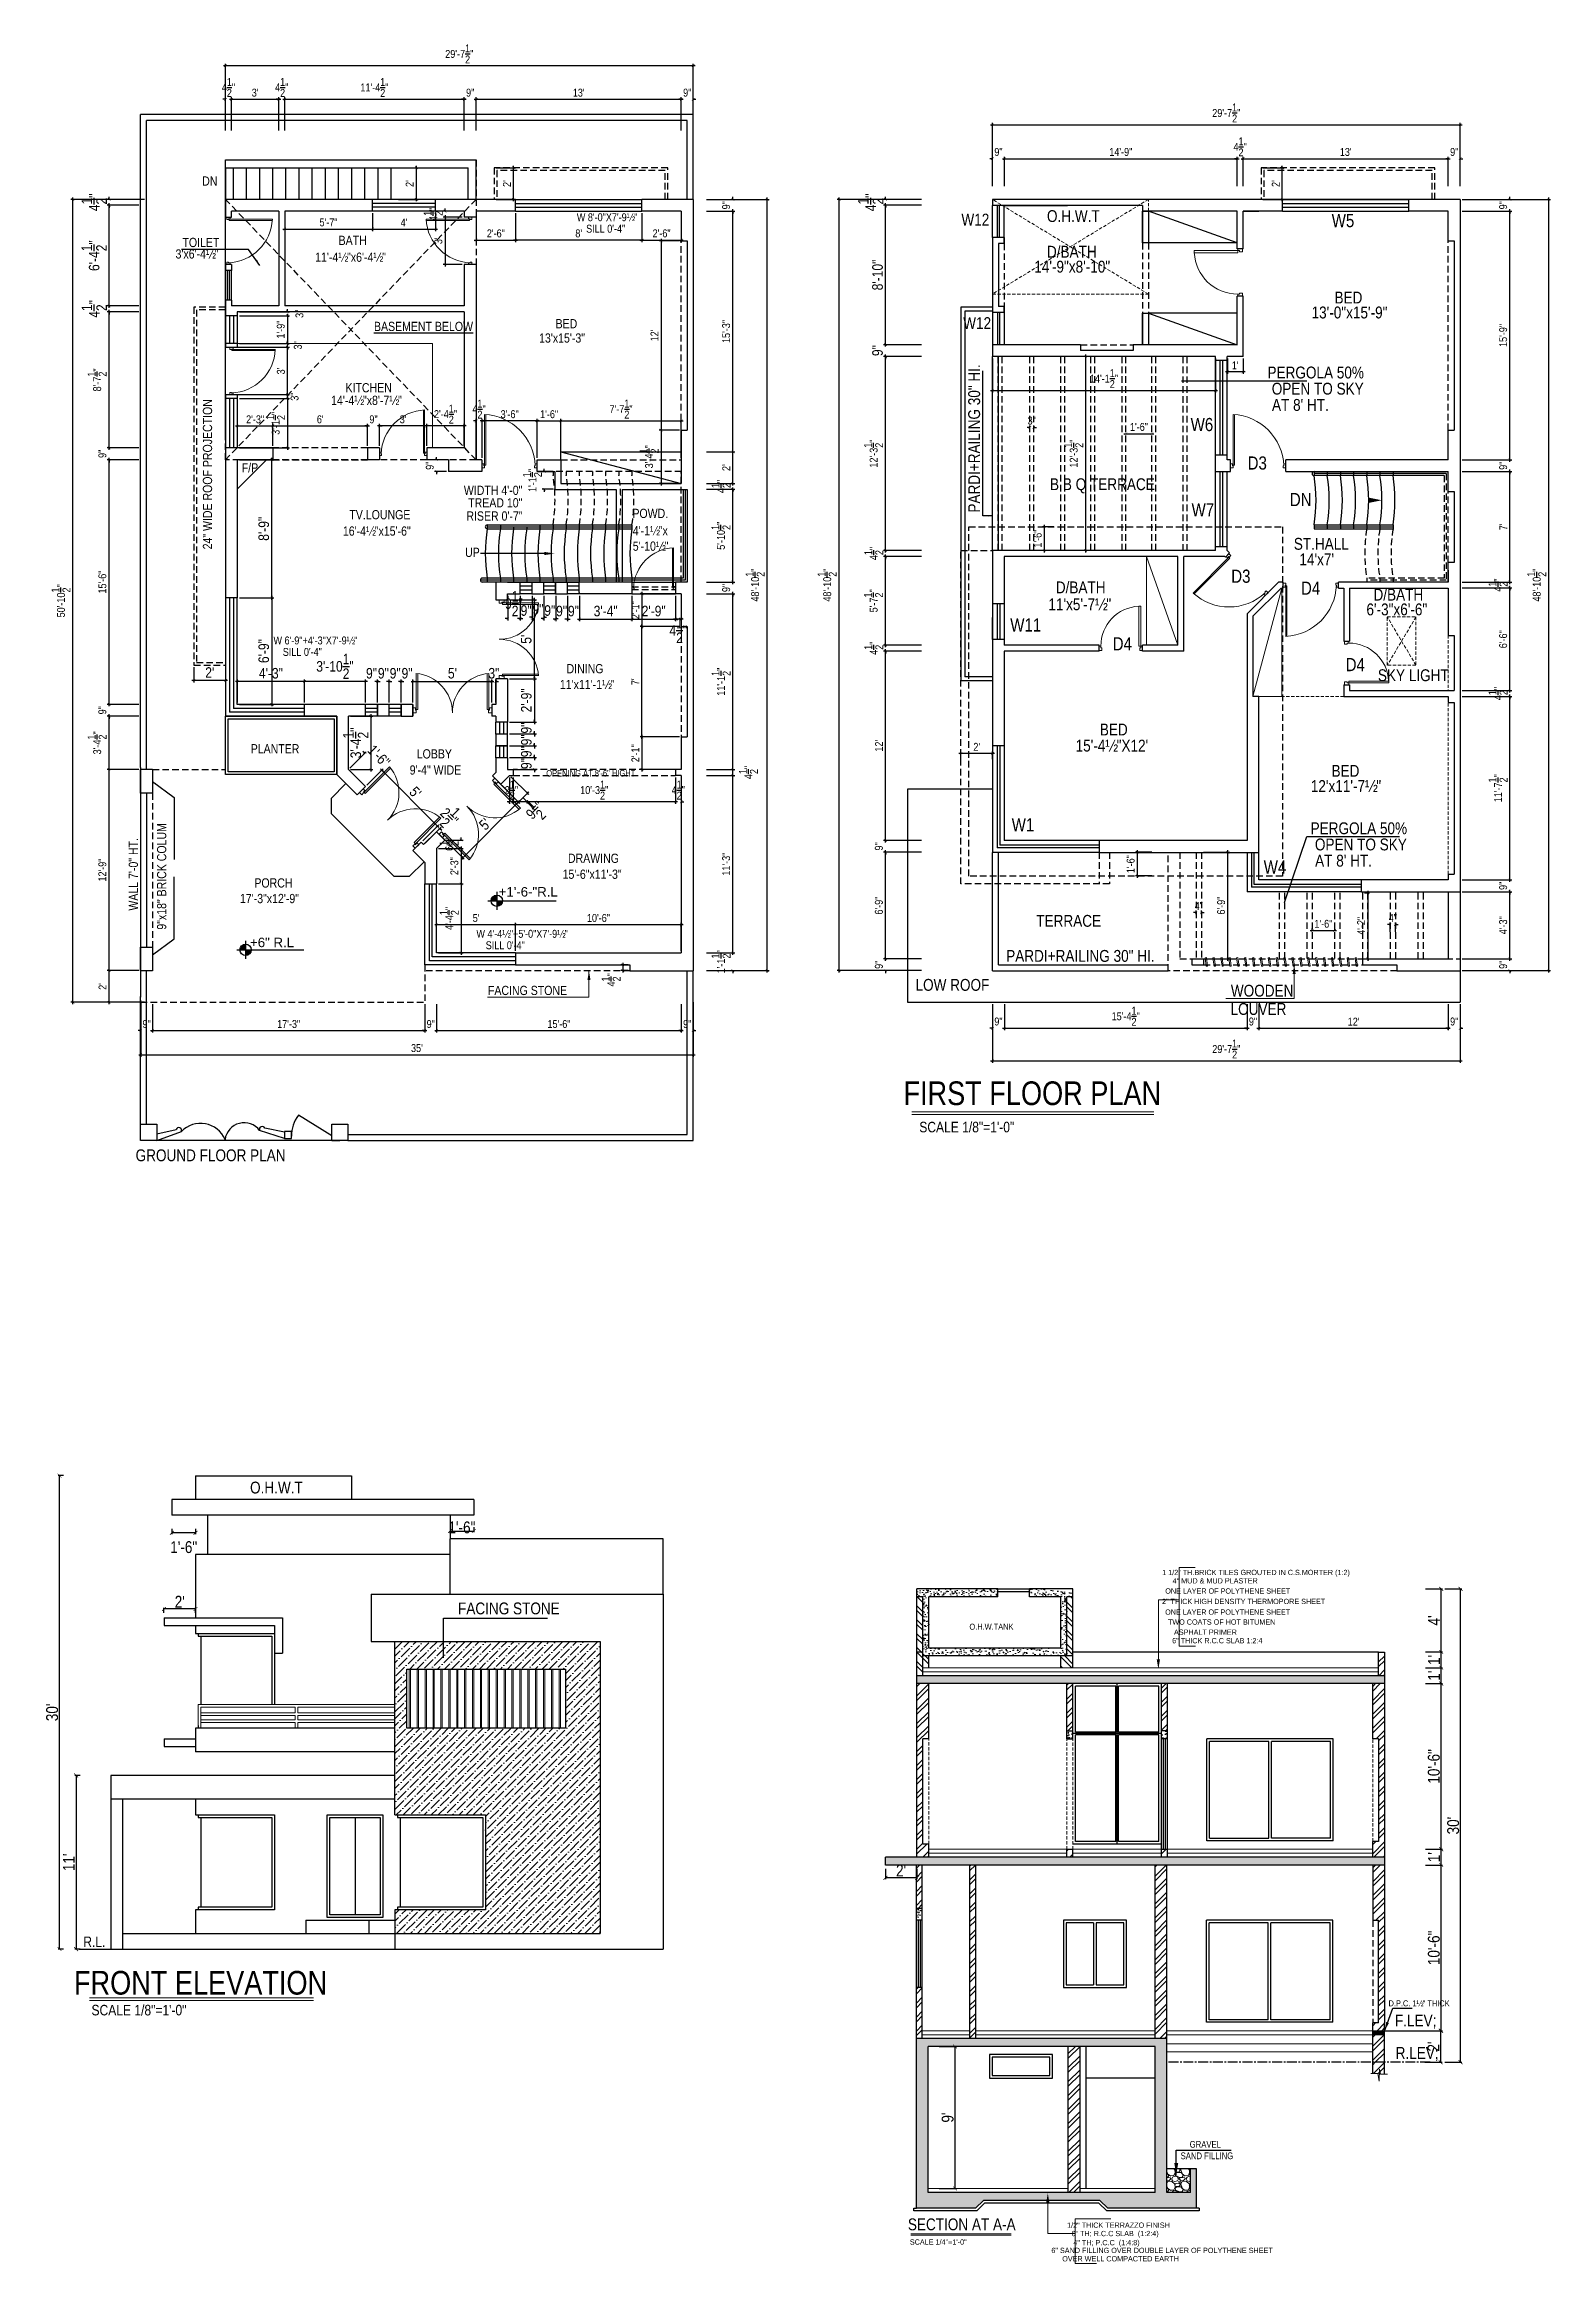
# Model space of a CAD drawing. Header units: inches. Extents: x -28532 to -7629, y -71430 to -21561.
# Drawn here: x -8774 to -7629, y -46413 to -44725 of the extents above; entities outside this region: 2.
import ezdxf
from ezdxf.enums import TextEntityAlignment as Align

# ---------------------------------------------------------------- set-up
doc = ezdxf.new("R2010")
doc.units = ezdxf.units.IN
doc.header["$LTSCALE"] = 10
doc.header["$MEASUREMENT"] = 0
doc.header["$PDMODE"] = 34
for name, pattern in [('CENTER2', [1.125, 0.75, -0.125, 0.125, -0.125]), ('DASHED', [0.75, 0.5, -0.25]), ('HIDDEN', [0.375, 0.25, -0.125])]:
    doc.linetypes.add(name, pattern=pattern)
doc.layers.get('0').update_dxf_attribs({"linetype": 'CONTINUOUS'})
doc.layers.get('DEFPOINTS').update_dxf_attribs({"linetype": 'CONTINUOUS'})
for name, color, linetype, lineweight in [('03中线', 3, 'CONTINUOUS', 15), ('DOOR', 3, 'CONTINUOUS', 13), ('EXTRA 1', 41, 'CONTINUOUS', 15), ('FIXTURE', 43, 'CONTINUOUS', 9), ('HATCH', 3, 'CONTINUOUS', 13), ('HID', 3, 'HIDDEN', 13), ('STAIR', 94, 'CONTINUOUS', 13), ('TEXT1', 2, 'CONTINUOUS', 13), ('tile', 8, 'CONTINUOUS', 9), ('WALL1', 5, 'CONTINUOUS', 20), ('wall2', 7, 'CONTINUOUS', 30), ('WALLL', 255, 'CONTINUOUS', 9), ('WARDROB', 40, 'CONTINUOUS', 5)]:
    doc.layers.add(name, color=color, linetype=linetype, lineweight=lineweight)
for name, color, linetype in [('DIM', 1, 'CONTINUOUS'), ('DIMENSION', 1, 'CONTINUOUS'), ('GF-TEXT', 3, 'DASHED'), ('TEXT', 6, 'CONTINUOUS'), ('TEXT 1', 7, 'CONTINUOUS'), ('WALL', 255, 'CONTINUOUS'), ('WIN', 1, 'CONTINUOUS')]:
    doc.layers.add(name, color=color, linetype=linetype)
doc.styles.add('3', font='swissci.ttf', dxfattribs={"height": 6.5})
doc.styles.add('ar', font='arial.ttf')
doc.styles.add('dim1', font='swissci.ttf')
doc.styles.add('ROMANS', font='swissci.ttf', dxfattribs={"height": 8})
doc.styles.get("Standard").update_dxf_attribs({"font": 'arial.ttf', "height": 8})
doc.styles.add('style1', font='swissci.ttf', dxfattribs={"height": 9})
doc.dimstyles.new('1', dxfattribs={"dimscale": 0, "dimtxt": 9, "dimasz": 3, "dimexe": 1, "dimexo": 3, "dimgap": 1, "dimtad": 1, "dimdec": 1, "dimzin": 0, "dimdsep": 46, "dimlunit": 4, "dimtxsty": 'style1', "dimblk": 'ARCHTICK', "dimcen": 1.5, "dimclrd": 256, "dimclre": 256, "dimclrt": 2, "dimadec": 0, "dimazin": 0, "dimtfac": 0.75, "dimtdec": 1, "dimtix": 1, "dimtofl": 0, "dimtmove": 2, "dimatfit": 3, "dimfxl": 12, "dimfxlon": 1, "dimtolj": 1, "dimtzin": 0, "dimarcsym": 0})
doc.dimstyles.new('dim2', dxfattribs={"dimscale": 0, "dimtxt": 8, "dimasz": 2, "dimexe": 1.5, "dimexo": 1.5, "dimgap": 2, "dimtad": 1, "dimdec": 1, "dimzin": 0, "dimdsep": 46, "dimlunit": 4, "dimtxsty": 'dim1', "dimblk": 'ARCHTICK', "dimcen": 0.09, "dimdle": 1.5, "dimclrd": 5, "dimclre": 5, "dimclrt": 1, "dimadec": 0, "dimazin": 0, "dimtfac": 1, "dimtdec": 1, "dimtix": 1, "dimtofl": 0, "dimtmove": 2, "dimatfit": 3, "dimfxl": 1, "dimtolj": 1, "dimtzin": 0, "dimlwd": -1, "dimlwe": -1, "dimarcsym": 0})
doc.dimstyles.new('STANDARD_WS', dxfattribs={"dimtxt": 8, "dimasz": 2.5, "dimexe": 2, "dimexo": 9, "dimgap": 2, "dimtad": 1, "dimdec": 3, "dimzin": 0, "dimdsep": 46, "dimlunit": 4, "dimtxsty": 'Standard', "dimblk": 'OBLIQUE', "dimcen": 2, "dimdle": 2, "dimclrd": 7, "dimclre": 7, "dimclrt": 7, "dimadec": 0, "dimazin": 0, "dimtfac": 1, "dimtdec": 3, "dimtix": 1, "dimtmove": 1, "dimatfit": 3, "dimfxl": 12, "dimfxlon": 1, "dimtolj": 1, "dimtzin": 0, "dimarcsym": 0})
pattern_1 = [(45, (-44751.9376, -34487.2445), (-5.3033009, 5.3033009), []), (45, (-44748.402, -34487.2445), (-5.3033009, 5.3033009), [])]
pattern_2 = [(45, (-27753.2025, -40555.0084), (-5.3033009, 5.3033009), []), (45, (-27749.667, -40555.0084), (-5.3033009, 5.3033009), [])]
pattern_3 = [(50, (-27753.2025, -40555.0084), (7.1726018, -0.6275213), [0.75, -8.25]), (355, (-27753.2025, -40555.0084), (-1.3875133, 7.5219213), [0.6, -6.6]), (100.4514, (-27752.605, -40555.061), (5.7850938, 6.8943954), [0.637402, -7.011421]), (46.1842, (-27753.2025, -40553.008), (10.6724105, -1.65519), [1.125, -12.375]), (96.6356, (-27752.313, -40553.146), (9.346627, 9.7411787), [0.956103, -10.51713]), (351.1842, (-27753.202, -40553.008), (9.3466195, 9.741186), [0.9, -9.9]), (21, (-27752.2025, -40553.5084), (5.9690705, -4.0261889), [0.75, -8.25]), (326, (-27752.2025, -40553.5084), (2.4331533, 7.2515005), [0.6, -6.6]), (71.4514, (-27751.705, -40553.844), (8.4022263, 3.225305), [0.637402, -7.011421]), (37.5, (-27753.2025, -40555.0084), (0.12159855, 3.32893854), [0, -6.52, 0, -6.7, 0, -6.625]), (7.5, (-27753.2025, -40555.0084), (2.6306954, 3.9441171), [0, -3.82, 0, -6.37, 0, -2.525]), (327.5, (-27755.4325, -40555.0084), (5.33822436, -0.2255487), [0, -2.5, 0, -7.8, 0, -10.35]), (317.5, (-27756.4325, -40555.0084), (5.8318617, 1.0010498), [0, -3.25, 0, -5.18, 0, -7.35])]
pattern_4 = [(45, (-1712.8834, -25518.692), (-5.3033009, 5.3033009), []), (45, (-1709.348, -25518.692), (-5.3033009, 5.3033009), [])]

msp = doc.modelspace()

# ---------------------------------------------------------------- texts
at = {"layer": 'DIM', "style": '3'}
for s, p in [('W 8\'-0"X7\'-9½"', (-8369.44, -44859.79)), ('SILL 0\'-4"', (-8362.37, -44868.52)), ('W 6\'-9"+4\'-3"X7\'-9½"', (-8600.04, -45181.61)), ('SILL 0\'-4"', (-8592.97, -45190.34)), ('W 4\'-4½"+5\'-0"X7\'-9½"', (-8445.76, -45404.68)), ('SILL 0\'-4"', (-8438.69, -45413.4))]:
    msp.add_text(s, height=6, dxfattribs=at).set_placement(p)
at = {"layer": 'DIMENSION', "style": 'dim1'}
msp.add_text('D.P.C. 1½" THICK', height=4.5, dxfattribs=at).set_placement((-7752.34, -46217.21))
at = {"layer": 'TEXT', "style": 'dim1'}
for s, height, p in [('DN', 7, (-8654.24, -44832.78)), ('W12', 9, (-8077.06, -44863.12)), ('O.H.W.T', 9, (-8012.03, -44860.42)), ('W5', 10, (-7795.58, -44864.35)), ('BATH', 7, (-8550.54, -44877.89)), (' 3\'x6\'-4½"', 7, (-8676.72, -44888.19)), (' TOILET', 7, (-8671.47, -44879.47)), ('11\'-4½"x6\'-4½"', 7, (-8568.36, -44890.68)), ('D/BATH', 9, (-8012.03, -44887.53)), ('14\'-9"x8\'-10"', 9, (-8021.67, -44898.88)), ('BED', 9, (-7793.43, -44922.38)), ('%%UBASEMENT BELOW', 7, (-8523.65, -44943.32)), ('BED', 7, (-8385.58, -44941.25)), ('W12', 9, (-8075.7, -44941.79)), ('13\'-0"x15\'-9"', 9, (-7810.86, -44933.72)), ('13\'x15\'-3"', 7, (-8398.11, -44952.12)), ('PERGOLA 50%%%', 9, (-7844.39, -44979.37)), ('KITCHEN', 7, (-8545.29, -44989.93)), ('OPEN TO SKY', 9, (-7841.13, -44991.66)), ('14\'-4½"x8\'-7½"', 7, (-8556.25, -44999.53)), ("AT 8' HT.", 9, (-7840.96, -45004.01)), ('W6', 10, (-7902.81, -45019.44)), ('D3', 10, (-7859.49, -45048.68)), (' F/P', 7, (-8626.42, -45050.82)), ('B B Q TERRACE', 9, (-8009.69, -45064.31)), ('DN', 10, (-7827.4, -45076.49)), ('TV.LOUNGE', 7, (-8542.34, -45086.47)), (' POWD.', 7, (-8329.41, -45085.5)), ('W7', 10, (-7902.1, -45084.26)), ('16\'-4½"x15\'-6"', 7, (-8547.28, -45098.91)), ('4\'-1½"x', 7, (-8326.91, -45098.65)), ('5\'-10½"', 7, (-8326.91, -45110.39)), ('ST.HALL', 9, (-7824.36, -45109.65)), ('UP', 7, (-8454.38, -45115.12)), ("14'x7'", 9, (-7820.11, -45121.46)), ('D/BATH', 9, (-8005.29, -45142.76)), ('D3', 10, (-7871.95, -45134.77)), ('D4', 10, (-7818.92, -45143.84)), ('D/BATH', 9, (-7763.78, -45148.29)), ('11\'x5\'-7½"', 9, (-8010.94, -45155.63)), ('6\'-3"x6\'-6"', 9, (-7769.15, -45159.49)), ('W11', 10, (-8039.95, -45171.85)), ('D4', 10, (-7962.05, -45186.16)), ('11\'x11\'-1½"', 7, (-8382.31, -45215.56)), ('DINING', 7, (-8377.24, -45203.57)), ('D4', 10, (-7784.94, -45201.97)), ('BED', 9, (-7971.84, -45250.86)), ('PLANTER', 7, (-8617.34, -45264.47)), ('15\'-4½"X12\'', 9, (-7990.25, -45263.1)), ('9\'-4" WIDE', 7, (-8496.47, -45280.6)), ('LOBBY', 7, (-8491.13, -45268.35)), ('BED', 9, (-7795.7, -45282.28)), ('OPENING AT 8\'-6" HIGHT', 5, (-8392.69, -45282.08)), ('12\'x11\'-7½"', 9, (-7811.44, -45293.83)), ('W1', 10, (-8038.85, -45323.77)), ('PERGOLA 50%%%', 9, (-7811.59, -45325.94)), ('DRAWING', 7, (-8376.17, -45347.73)), ("AT 8' HT.", 9, (-7808.16, -45350.58)), ('OPEN TO SKY', 9, (-7808.33, -45338.24)), ('PORCH', 7, (-8614.56, -45366.49)), ('15\'-6"x11\'-3"', 7, (-8380.25, -45359.87)), ('W4', 10, (-7847.26, -45355.92)), ('17\'-3"x12\'-9"', 7, (-8625.54, -45378.36)), ('TERRACE', 9, (-8020.12, -45396.32)), ('PARDI+RAILING 30" HI.', 9, (-8043.01, -45422.99)), ('FACING STONE', 7, (-8436.99, -45448.25)), ('LOW ROOF', 9, (-8111.96, -45445.01)), ('WOODEN ', 9, (-7872.22, -45449.44)), ('LOUVER', 9, (-7872.43, -45463.35)), ('O.H.W.T', 9, (-8617.85, -45827.27)), ('FACING STONE', 9, (-8459.74, -45919.17)), ('O.H.W.TANK', 4.5, (-8070.97, -45930.84)), ('R.L.', 8, (-8744.62, -46172.18)), ('F.LEV;', 9, (-7747.48, -46232.55)), ('R.LEV;', 9, (-7746.95, -46257.19))]:
    msp.add_text(s, height=height, dxfattribs=at).set_placement(p)
for s, height, p in [('PARDI+RAILING 30" HI.', 9, (-8062.88, -45081.39)), ('24" WIDE ROOF PROJECTION', 7, (-8646.72, -45109.36)), ('9"x18" BRICK COLUM', 7, (-8681.57, -45398.53)), ('WALL 7\'-0" HT.', 7, (-8703.07, -45384.04))]:
    msp.add_text(s, height=height, rotation=90, dxfattribs=at).set_placement(p)
at = {"layer": 'TEXT', "linetype": 'ByBlock', "style": 'dim1'}
for s, height, p in [('FIRST FLOOR PLAN', 18, (-8023.19, -45522.91)), ('FRONT ELEVATION', 18, (-8655.49, -46199.3)), ('SECTION AT A-A', 9, (-8076.8, -46383.03))]:
    msp.add_text(s, height=height, dxfattribs=at).set_placement(p, align=Align.MIDDLE)
at = {"layer": 'TEXT'}
for s, height, style, p in [('SCALE 1/8"=1\'-0"', 8, 'dim1', (-8072.99, -45548.49)), ('GROUND FLOOR PLAN', 9, 'dim1', (-8647.87, -45570.11)), ('ONE LAYER OF POLYTHENE SHEET', 4, 'dim1', (-7874.55, -45901.42)), ('1 1/2" TH.BRICK TILES GROUTED IN C.S.MORTER (1:2)', 4, 'dim1', (-7853.08, -45887.82)), ('4" MUD & MUD PLASTER', 4, 'dim1', (-7884.14, -45893.67)), ('2" THICK HIGH DENSITY THERMOPORE SHEET', 4, 'dim1', (-7862.53, -45909.35)), ('ONE LAYER OF POLYTHENE SHEET', 4, 'dim1', (-7874.63, -45917.46)), ('TWO COATS OF HOT BITUMEN', 4, 'dim1', (-7879.21, -45925)), ('ASPHALT PRIMER', 4, 'dim1', (-7891.55, -45932.72)), ('6" THICK R.C.C SLAB 1:2:4', 4, 'dim1', (-7882.53, -45939.18)), ('SCALE 1/8"=1\'-0"', 8, 'dim1', (-8702.3, -46219.97)), ('1/2" THICK TERRAZZO FINISH', 4, 'ROMANS', (-7957.67, -46383.57)), ('6" TH; R.C.C SLAB  (1:2:4)', 4, 'ROMANS', (-7960.22, -46390.5)), ('SCALE 1/4"=1\'-0"', 4, 'dim1', (-8094.65, -46396.39)), ('6" SAND FILLING OVER DOUBLE LAYER OF POLYTHENE SHEET', 4, 'ROMANS', (-7924.52, -46402.84)), ('4" TH; P.C.C  (1:4:8)', 4, 'ROMANS', (-7966.77, -46397.42)), ('OVER WELL COMPACTED EARTH', 4, 'ROMANS', (-7956.09, -46409.19))]:
    msp.add_text(s, height=height, dxfattribs=dict(at, style=style)).set_placement(p, align=Align.MIDDLE)
at = {"layer": 'TEXT', "linetype": 'ByBlock', "style": 'dim1'}
for s, height, p in [('GRAVEL ', 5.106, (-7903.49, -46324.75)), ('SAND FILLING', 5.1065, (-7910.4, -46333.47))]:
    msp.add_text(s, height=height, dxfattribs=at).set_placement(p)
at = {"layer": 'TEXT'}
msp.add_text('PWD', height=8, dxfattribs=at).set_placement((-28532.97, -71430.18))
at = {"layer": 'TEXT', "attachment_point": 3, "style": 'dim1'}
for s, insert, char_height in [('WIDTH 4\'-0"', (-8410.84, -45060.92), 7), ('TREAD 10"', (-8410.84, -45070.44), 7), ('RISER 0\'-7"', (-8410.69, -45080.48), 7), ('\\A1; SKY LIGHT', (-7706.59, -45200.56), 9)]:
    msp.add_mtext(s, dxfattribs=dict(at, insert=insert, char_height=char_height))
at = {"layer": 'TEXT1', "linetype": 'Continuous', "style": 'ar'}
for s, p in [('+1\'-6-"R.L', (-8428.83, -45373.35)), ('+6" R.L', (-8617.86, -45411.85))]:
    msp.add_text(s, height=7.2, dxfattribs=at).set_placement(p)

# ---------------------------------------------------------------- blocks, each defined once
blk = doc.blocks.new('_ArchTick')
at = {"layer": 'DIM', "color": 0, "const_width": 0.15}
blk.add_lwpolyline([(-0.5, -0.5), (0.5, 0.5)], dxfattribs=at)
blk = doc.blocks.new('*D107')
at = {"layer": 'DEFPOINTS', "color": 0, "transparency": 16777216}
for p in [(-7740.7, -46235.8), (-7712.7, -46235.8), (-7740.7, -46259.8)]:
    blk.add_point(p, dxfattribs=at)
at = {"layer": 'DIMENSION', "lineweight": -2, "transparency": 16777216}
for p, q in [((-7724.7, -46235.8), (-7711.7, -46235.8)), ((-7712.7, -46259.8), (-7712.7, -46235.8)), ((-7724.7, -46259.8), (-7711.7, -46259.8))]:
    blk.add_line(p, q, dxfattribs=at)
at = {"layer": 'DIMENSION', "lineweight": -2, "transparency": 16777216, "xscale": 3, "yscale": 3, "zscale": 3}
for p, rotation in [((-7712.7, -46235.8), 90), ((-7712.7, -46259.8), 270)]:
    blk.add_blockref('_ArchTick', p, dxfattribs=dict(at, rotation=rotation))
at = {"layer": 'DIMENSION', "color": 2, "transparency": 16777216, "insert": (-7718.2, -46247.8), "char_height": 9, "attachment_point": 5, "rotation": 90, "style": 'style1'}
blk.add_mtext("\\A1;2'", dxfattribs=at)
blk = doc.blocks.new('*D108')
at = {"layer": 'DEFPOINTS', "color": 0, "transparency": 16777216}
for p in [(-7784.3, -46097.8), (-7712.3, -46097.8), (-7775.3, -46109.8)]:
    blk.add_point(p, dxfattribs=at)
at = {"layer": 'DIMENSION', "lineweight": -2, "transparency": 16777216}
for p, q in [((-7724.3, -46097.8), (-7711.3, -46097.8)), ((-7712.3, -46109.8), (-7712.3, -46097.8)), ((-7724.3, -46109.8), (-7711.3, -46109.8))]:
    blk.add_line(p, q, dxfattribs=at)
at = {"layer": 'DIMENSION', "lineweight": -2, "transparency": 16777216, "xscale": 3, "yscale": 3, "zscale": 3}
for p, rotation in [((-7712.3, -46097.8), 90), ((-7712.3, -46109.8), 270)]:
    blk.add_blockref('_ArchTick', p, dxfattribs=dict(at, rotation=rotation))
at = {"layer": 'DIMENSION', "color": 2, "transparency": 16777216, "insert": (-7717.8, -46103.8), "char_height": 9, "attachment_point": 5, "rotation": 90, "style": 'style1'}
blk.add_mtext("\\A1;1'", dxfattribs=at)
blk = doc.blocks.new('*D109')
at = {"layer": 'DEFPOINTS', "color": 0, "transparency": 16777216}
for p in [(-7775.3, -45971.8), (-7712.3, -45971.8), (-7755.4, -46097.8)]:
    blk.add_point(p, dxfattribs=at)
at = {"layer": 'DIMENSION', "lineweight": -2, "transparency": 16777216}
for p, q in [((-7724.3, -45971.8), (-7711.3, -45971.8)), ((-7712.3, -46097.8), (-7712.3, -45971.8)), ((-7724.3, -46097.8), (-7711.3, -46097.8))]:
    blk.add_line(p, q, dxfattribs=at)
at = {"layer": 'DIMENSION', "lineweight": -2, "transparency": 16777216, "xscale": 3, "yscale": 3, "zscale": 3}
for p, rotation in [((-7712.3, -45971.8), 90), ((-7712.3, -46097.8), 270)]:
    blk.add_blockref('_ArchTick', p, dxfattribs=dict(at, rotation=rotation))
at = {"layer": 'DIMENSION', "color": 2, "transparency": 16777216, "insert": (-7717.9, -46034.8), "char_height": 9, "attachment_point": 5, "rotation": 90, "style": 'style1'}
blk.add_mtext('\\A1;10\'-6"', dxfattribs=at)
blk = doc.blocks.new('*D110')
at = {"layer": 'DEFPOINTS', "color": 0, "transparency": 16777216}
for p in [(-7779.8, -45959.8), (-7712.3, -45959.8), (-7775.3, -45971.8)]:
    blk.add_point(p, dxfattribs=at)
at = {"layer": 'DIMENSION', "lineweight": -2, "transparency": 16777216}
for p, q in [((-7724.3, -45959.8), (-7711.3, -45959.8)), ((-7712.3, -45971.8), (-7712.3, -45959.8)), ((-7724.3, -45971.8), (-7711.3, -45971.8))]:
    blk.add_line(p, q, dxfattribs=at)
at = {"layer": 'DIMENSION', "lineweight": -2, "transparency": 16777216, "xscale": 3, "yscale": 3, "zscale": 3}
for p, rotation in [((-7712.3, -45959.8), 90), ((-7712.3, -45971.8), 270)]:
    blk.add_blockref('_ArchTick', p, dxfattribs=dict(at, rotation=rotation))
at = {"layer": 'DIMENSION', "color": 2, "transparency": 16777216, "insert": (-7717.8, -45965.8), "char_height": 9, "attachment_point": 5, "rotation": 90, "style": 'style1'}
blk.add_mtext("\\A1;1'", dxfattribs=at)
blk = doc.blocks.new('*D111')
at = {"layer": 'DEFPOINTS', "color": 0, "transparency": 16777216}
for p in [(-7775.3, -45947.8), (-7712.3, -45947.8), (-7779.8, -45959.8)]:
    blk.add_point(p, dxfattribs=at)
at = {"layer": 'DIMENSION', "lineweight": -2, "transparency": 16777216}
for p, q in [((-7724.3, -45947.8), (-7711.3, -45947.8)), ((-7712.3, -45959.8), (-7712.3, -45947.8)), ((-7724.3, -45959.8), (-7711.3, -45959.8))]:
    blk.add_line(p, q, dxfattribs=at)
at = {"layer": 'DIMENSION', "lineweight": -2, "transparency": 16777216, "xscale": 3, "yscale": 3, "zscale": 3}
for p, rotation in [((-7712.3, -45947.8), 90), ((-7712.3, -45959.8), 270)]:
    blk.add_blockref('_ArchTick', p, dxfattribs=dict(at, rotation=rotation))
at = {"layer": 'DIMENSION', "color": 2, "transparency": 16777216, "insert": (-7717.8, -45953.8), "char_height": 9, "attachment_point": 5, "rotation": 90, "style": 'style1'}
blk.add_mtext("\\A1;1'", dxfattribs=at)
blk = doc.blocks.new('*D112')
at = {"layer": 'DEFPOINTS', "color": 0, "transparency": 16777216}
for p in [(-7755.4, -45899.8), (-7712.3, -45899.8), (-7775.3, -45947.8)]:
    blk.add_point(p, dxfattribs=at)
at = {"layer": 'DIMENSION', "lineweight": -2, "transparency": 16777216}
for p, q in [((-7724.3, -45899.8), (-7711.3, -45899.8)), ((-7712.3, -45947.8), (-7712.3, -45899.8)), ((-7724.3, -45947.8), (-7711.3, -45947.8))]:
    blk.add_line(p, q, dxfattribs=at)
at = {"layer": 'DIMENSION', "lineweight": -2, "transparency": 16777216, "xscale": 3, "yscale": 3, "zscale": 3}
for p, rotation in [((-7712.3, -45899.8), 90), ((-7712.3, -45947.8), 270)]:
    blk.add_blockref('_ArchTick', p, dxfattribs=dict(at, rotation=rotation))
at = {"layer": 'DIMENSION', "color": 2, "transparency": 16777216, "insert": (-7717.8, -45923.8), "char_height": 9, "attachment_point": 5, "rotation": 90, "style": 'style1'}
blk.add_mtext("\\A1;4'", dxfattribs=at)
blk = doc.blocks.new('*D113')
at = {"layer": 'DEFPOINTS', "color": 0, "transparency": 16777216}
for p in [(-7755.4, -45899.8), (-7697.6, -45899.8), (-7751.5, -46259.8)]:
    blk.add_point(p, dxfattribs=at)
at = {"layer": 'DIMENSION', "lineweight": -2, "transparency": 16777216}
for p, q in [((-7709.6, -45899.8), (-7696.6, -45899.8)), ((-7697.6, -46259.8), (-7697.6, -45899.8)), ((-7709.6, -46259.8), (-7696.6, -46259.8))]:
    blk.add_line(p, q, dxfattribs=at)
at = {"layer": 'DIMENSION', "lineweight": -2, "transparency": 16777216, "xscale": 3, "yscale": 3, "zscale": 3}
for p, rotation in [((-7697.6, -45899.8), 90), ((-7697.6, -46259.8), 270)]:
    blk.add_blockref('_ArchTick', p, dxfattribs=dict(at, rotation=rotation))
at = {"layer": 'DIMENSION', "color": 2, "transparency": 16777216, "insert": (-7703.2, -46079.8), "char_height": 9, "attachment_point": 5, "rotation": 90, "style": 'style1'}
blk.add_mtext("\\A1;30'", dxfattribs=at)
blk = doc.blocks.new('*D114')
at = {"layer": 'DEFPOINTS', "color": 0, "transparency": 16777216}
for p in [(-7718.3, -46109.8), (-7712.3, -46109.8), (-7718.7, -46235.8)]:
    blk.add_point(p, dxfattribs=at)
at = {"layer": 'DIMENSION', "lineweight": -2, "transparency": 16777216}
for p, q in [((-7715.3, -46109.8), (-7711.3, -46109.8)), ((-7712.3, -46235.8), (-7712.3, -46109.8)), ((-7715.7, -46235.8), (-7711.3, -46235.8))]:
    blk.add_line(p, q, dxfattribs=at)
at = {"layer": 'DIMENSION', "lineweight": -2, "transparency": 16777216, "xscale": 3, "yscale": 3, "zscale": 3}
for p, rotation in [((-7712.3, -46109.8), 90), ((-7712.3, -46235.8), 270)]:
    blk.add_blockref('_ArchTick', p, dxfattribs=dict(at, rotation=rotation))
at = {"layer": 'DIMENSION', "color": 2, "transparency": 16777216, "insert": (-7717.9, -46172.8), "char_height": 9, "attachment_point": 5, "rotation": 90, "style": 'style1'}
blk.add_mtext('\\A1;10\'-6"', dxfattribs=at)
blk = doc.blocks.new('*D200')
at = {"layer": 'DEFPOINTS', "color": 0, "transparency": 16777216}
for p in [(-8134.9, -46109.8), (-8134.9, -46119.6), (-8110.9, -46109.8)]:
    blk.add_point(p, dxfattribs=at)
at = {"layer": 'DIMENSION', "lineweight": -2, "transparency": 16777216}
for p, q in [((-8134.9, -46112.8), (-8134.9, -46120.6)), ((-8110.9, -46119.6), (-8134.9, -46119.6)), ((-8110.9, -46112.8), (-8110.9, -46120.6))]:
    blk.add_line(p, q, dxfattribs=at)
at = {"layer": 'DIMENSION', "lineweight": -2, "transparency": 16777216, "xscale": 3, "yscale": 3, "zscale": 3, "rotation": 180}
blk.add_blockref('_ArchTick', (-8134.9, -46119.6), dxfattribs=at)
at = {"layer": 'DIMENSION', "lineweight": -2, "transparency": 16777216, "xscale": 3, "yscale": 3, "zscale": 3}
blk.add_blockref('_ArchTick', (-8110.9, -46119.6), dxfattribs=at)
at = {"layer": 'DIMENSION', "color": 2, "transparency": 16777216, "insert": (-8122.9, -46114), "char_height": 9, "attachment_point": 5, "style": 'style1'}
blk.add_mtext("\\A1;2'", dxfattribs=at)
blk = doc.blocks.new('*D193')
at = {"layer": 'DEFPOINTS', "color": 0, "transparency": 16777216}
for p in [(-8715.3, -46041.7), (-8750.1, -46173.7), (-8715.3, -46173.7)]:
    blk.add_point(p, dxfattribs=at)
at = {"layer": 'DIMENSION', "lineweight": -2, "transparency": 16777216}
for p, q in [((-8747.1, -46041.7), (-8751.1, -46041.7)), ((-8750.1, -46041.7), (-8750.1, -46173.7)), ((-8747.1, -46173.7), (-8751.1, -46173.7))]:
    blk.add_line(p, q, dxfattribs=at)
at = {"layer": 'DIMENSION', "lineweight": -2, "transparency": 16777216, "xscale": 3, "yscale": 3, "zscale": 3}
for p, rotation in [((-8750.1, -46041.7), 90), ((-8750.1, -46173.7), 270)]:
    blk.add_blockref('_ArchTick', p, dxfattribs=dict(at, rotation=rotation))
at = {"layer": 'DIMENSION', "color": 2, "transparency": 16777216, "insert": (-8755.6, -46107.7), "char_height": 9, "attachment_point": 5, "rotation": 90, "style": 'style1'}
blk.add_mtext("\\A1;11'", dxfattribs=at)
blk = doc.blocks.new('DD4')
for p, q in [((-46.1, 0.5), (-46.1, 22.4)), ((-45.1, 0.5), (-45.1, 22.3)), ((-2.9, 0.5), (-2.9, 22.3)), ((-1.9, 0.5), (-1.9, 22.4)), ((-48, -1.5), (-48, 1.5)), ((-46.5, 1.5), (-48, 1.5)), ((-46.5, 0), (-46.5, 1.5)), ((-46, 0), (-46.5, 0)), ((-45.1, 0.5), (-46.1, 0.5)), ((-46, -1.5), (-46, 0)), ((-2.9, 0.5), (-1.9, 0.5)), ((-2, -1.5), (-2, 0)), ((-2, 0), (-1.5, 0)), ((-1.5, 1.5), (0, 1.5)), ((-1.5, 0), (-1.5, 1.5)), ((0, -1.5), (0, 1.5)), ((-46, -1.5), (-48, -1.5)), ((-2, -1.5), (0, -1.5))]:
    blk.add_line(p, q)
for centre, start, end in [((-48, -1.5), 0, 85.5553), ((0, -1.5), 94.4447, 180)]:
    blk.add_arc(centre, 24, start, end)
blk = doc.blocks.new('D1L')
for p, q in [((1.9, 0.5), (1.9, 39)), ((2.9, 0.5), (2.9, 38.9)), ((0, -1.5), (0, 1.5)), ((1.5, 1.5), (0, 1.5)), ((1.5, 0), (1.5, 1.5)), ((2, 0), (1.5, 0)), ((2.9, 0.5), (1.9, 0.5)), ((2, -1.5), (2, 0)), ((40, -1.5), (40, 0)), ((40, 0), (40.5, 0)), ((40.5, 1.5), (42, 1.5)), ((40.5, 0), (40.5, 1.5)), ((42, -1.5), (42, 1.5)), ((2, -1.5), (0, -1.5)), ((40, -1.5), (42, -1.5))]:
    blk.add_line(p, q)
blk.add_arc((0, -1.5), 40.5, 2.1226, 87.3678)
blk = doc.blocks.new('D')
at = {"layer": 'DOOR', "color": 0}
for p, q in [((-2.1, 40.2), (-2.1, 42)), ((-2.1, 42), (2.2, 42)), ((-0.4, 40.2), (-2.1, 40.2)), ((-0.4, 39.3), (-0.4, 40.2)), ((2.2, 42), (2.2, 39.3)), ((2.2, 39.3), (-0.4, 39.3)), ((-40.6, 3.5), (-40.6, 1.7)), ((-2.1, 3.5), (-40.6, 3.5)), ((-40.6, 1.7), (-2.1, 1.7)), ((-2.1, 1.7), (-2.1, 3.5)), ((-2.1, 0), (-2.1, 1.7)), ((-2.1, 1.7), (-0.4, 1.7)), ((2.2, 0), (-2.1, 0)), ((-0.4, 2.6), (2.2, 2.6)), ((-0.4, 1.7), (-0.4, 2.6)), ((2.2, 2.6), (2.2, 0))]:
    blk.add_line(p, q, dxfattribs=at)
blk.add_arc((-2.1, 1.7), 38.5, 90, 177.3947, dxfattribs=at)
blk = doc.blocks.new('*D115')
at = {"layer": 'DEFPOINTS', "color": 0, "transparency": 16777216}
for p in [(-8632, -44767.1), (-8636.5, -44792.4), (-8632, -44792.4)]:
    blk.add_point(p, dxfattribs=at)
at = {"layer": 'DIM', "color": 5, "transparency": 16777216}
for p, q in [((-8636.5, -44767.1), (-8638.5, -44767.1)), ((-8636.5, -44790.9), (-8636.5, -44765.6)), ((-8632, -44790.9), (-8632, -44765.6)), ((-8632, -44767.1), (-8630, -44767.1))]:
    blk.add_line(p, q, dxfattribs=at)
at = {"layer": 'DIM', "color": 5, "transparency": 16777216, "xscale": 2, "yscale": 2, "zscale": 2}
blk.add_blockref('_ArchTick', (-8636.5, -44767.1), dxfattribs=at)
at = {"layer": 'DIM', "color": 5, "transparency": 16777216, "xscale": 2, "yscale": 2, "zscale": 2, "rotation": 180}
blk.add_blockref('_ArchTick', (-8632, -44767.1), dxfattribs=at)
at = {"layer": 'DIM', "color": 1, "transparency": 16777216, "insert": (-8634.3, -44758.1), "char_height": 6, "attachment_point": 5, "style": 'dim1'}
blk.add_mtext('\\A1;4{\\H1.000000x;\\S1/2;}"', dxfattribs=at)
blk = doc.blocks.new('*D116')
at = {"layer": 'DEFPOINTS', "color": 0, "transparency": 16777216}
for p in [(-8596, -44767.1), (-8632, -44792.4), (-8596, -44792.4)]:
    blk.add_point(p, dxfattribs=at)
at = {"layer": 'DIM', "color": 5, "transparency": 16777216}
for p, q in [((-8633.5, -44767.1), (-8594.5, -44767.1)), ((-8632, -44790.9), (-8632, -44765.6)), ((-8596, -44790.9), (-8596, -44765.6))]:
    blk.add_line(p, q, dxfattribs=at)
at = {"layer": 'DIM', "color": 5, "transparency": 16777216, "xscale": 2, "yscale": 2, "zscale": 2, "rotation": 180}
blk.add_blockref('_ArchTick', (-8632, -44767.1), dxfattribs=at)
at = {"layer": 'DIM', "color": 5, "transparency": 16777216, "xscale": 2, "yscale": 2, "zscale": 2}
blk.add_blockref('_ArchTick', (-8596, -44767.1), dxfattribs=at)
at = {"layer": 'DIM', "color": 1, "transparency": 16777216, "insert": (-8614, -44762.1), "char_height": 6, "attachment_point": 5, "style": 'dim1'}
blk.add_mtext("\\A1;3'", dxfattribs=at)
blk = doc.blocks.new('*D117')
at = {"layer": 'DEFPOINTS', "color": 0, "transparency": 16777216}
for p in [(-8591.5, -44767.1), (-8596, -44792.4), (-8591.5, -44792.4)]:
    blk.add_point(p, dxfattribs=at)
at = {"layer": 'DIM', "color": 5, "transparency": 16777216}
for p, q in [((-8596, -44767.1), (-8598, -44767.1)), ((-8596, -44790.9), (-8596, -44765.6)), ((-8591.5, -44790.9), (-8591.5, -44765.6)), ((-8591.5, -44767.1), (-8589.5, -44767.1))]:
    blk.add_line(p, q, dxfattribs=at)
at = {"layer": 'DIM', "color": 5, "transparency": 16777216, "xscale": 2, "yscale": 2, "zscale": 2}
blk.add_blockref('_ArchTick', (-8596, -44767.1), dxfattribs=at)
at = {"layer": 'DIM', "color": 5, "transparency": 16777216, "xscale": 2, "yscale": 2, "zscale": 2, "rotation": 180}
blk.add_blockref('_ArchTick', (-8591.5, -44767.1), dxfattribs=at)
at = {"layer": 'DIM', "color": 1, "transparency": 16777216, "insert": (-8593.8, -44758.1), "char_height": 6, "attachment_point": 5, "style": 'dim1'}
blk.add_mtext('\\A1;4{\\H1.000000x;\\S1/2;}"', dxfattribs=at)
blk = doc.blocks.new('*D118')
at = {"layer": 'DEFPOINTS', "color": 0, "transparency": 16777216}
for p in [(-8455, -44767.1), (-8591.5, -44792.4), (-8455, -44792.4)]:
    blk.add_point(p, dxfattribs=at)
at = {"layer": 'DIM', "color": 5, "transparency": 16777216}
for p, q in [((-8593, -44767.1), (-8453.5, -44767.1)), ((-8591.5, -44790.9), (-8591.5, -44765.6)), ((-8455, -44790.9), (-8455, -44765.6))]:
    blk.add_line(p, q, dxfattribs=at)
at = {"layer": 'DIM', "color": 5, "transparency": 16777216, "xscale": 2, "yscale": 2, "zscale": 2, "rotation": 180}
blk.add_blockref('_ArchTick', (-8591.5, -44767.1), dxfattribs=at)
at = {"layer": 'DIM', "color": 5, "transparency": 16777216, "xscale": 2, "yscale": 2, "zscale": 2}
blk.add_blockref('_ArchTick', (-8455, -44767.1), dxfattribs=at)
at = {"layer": 'DIM', "color": 1, "transparency": 16777216, "insert": (-8523.3, -44758.1), "char_height": 6, "attachment_point": 5, "style": 'dim1'}
blk.add_mtext('\\A1;11\'-4{\\H1.000000x;\\S1/2;}"', dxfattribs=at)
blk = doc.blocks.new('*D119')
at = {"layer": 'DEFPOINTS', "color": 0, "transparency": 16777216}
for p in [(-8446, -44767.1), (-8455, -44792.4), (-8446, -44792.4)]:
    blk.add_point(p, dxfattribs=at)
at = {"layer": 'DIM', "color": 5, "transparency": 16777216}
for p, q in [((-8455, -44767.1), (-8457, -44767.1)), ((-8455, -44790.9), (-8455, -44765.6)), ((-8446, -44790.9), (-8446, -44765.6)), ((-8446, -44767.1), (-8444, -44767.1))]:
    blk.add_line(p, q, dxfattribs=at)
at = {"layer": 'DIM', "color": 5, "transparency": 16777216, "xscale": 2, "yscale": 2, "zscale": 2}
blk.add_blockref('_ArchTick', (-8455, -44767.1), dxfattribs=at)
at = {"layer": 'DIM', "color": 5, "transparency": 16777216, "xscale": 2, "yscale": 2, "zscale": 2, "rotation": 180}
blk.add_blockref('_ArchTick', (-8446, -44767.1), dxfattribs=at)
at = {"layer": 'DIM', "color": 1, "transparency": 16777216, "insert": (-8450.5, -44762.1), "char_height": 6, "attachment_point": 5, "style": 'dim1'}
blk.add_mtext('\\A1;9"', dxfattribs=at)
blk = doc.blocks.new('*D120')
at = {"layer": 'DEFPOINTS', "color": 0, "transparency": 16777216}
for p in [(-8290, -44767.1), (-8446, -44792.4), (-8290, -44792.4)]:
    blk.add_point(p, dxfattribs=at)
at = {"layer": 'DIM', "color": 5, "transparency": 16777216}
for p, q in [((-8447.5, -44767.1), (-8288.5, -44767.1)), ((-8446, -44790.9), (-8446, -44765.6)), ((-8290, -44790.9), (-8290, -44765.6))]:
    blk.add_line(p, q, dxfattribs=at)
at = {"layer": 'DIM', "color": 5, "transparency": 16777216, "xscale": 2, "yscale": 2, "zscale": 2, "rotation": 180}
blk.add_blockref('_ArchTick', (-8446, -44767.1), dxfattribs=at)
at = {"layer": 'DIM', "color": 5, "transparency": 16777216, "xscale": 2, "yscale": 2, "zscale": 2}
blk.add_blockref('_ArchTick', (-8290, -44767.1), dxfattribs=at)
at = {"layer": 'DIM', "color": 1, "transparency": 16777216, "insert": (-8368, -44762.1), "char_height": 6, "attachment_point": 5, "style": 'dim1'}
blk.add_mtext("\\A1;13'", dxfattribs=at)
blk = doc.blocks.new('*D121')
at = {"layer": 'DEFPOINTS', "color": 0, "transparency": 16777216}
for p in [(-8281, -44767.1), (-8290, -44792.4), (-8281, -44792.4)]:
    blk.add_point(p, dxfattribs=at)
at = {"layer": 'DIM', "color": 5, "transparency": 16777216}
for p, q in [((-8290, -44767.1), (-8292, -44767.1)), ((-8290, -44790.9), (-8290, -44765.6)), ((-8281, -44790.9), (-8281, -44765.6)), ((-8281, -44767.1), (-8279, -44767.1))]:
    blk.add_line(p, q, dxfattribs=at)
at = {"layer": 'DIM', "color": 5, "transparency": 16777216, "xscale": 2, "yscale": 2, "zscale": 2}
blk.add_blockref('_ArchTick', (-8290, -44767.1), dxfattribs=at)
at = {"layer": 'DIM', "color": 5, "transparency": 16777216, "xscale": 2, "yscale": 2, "zscale": 2, "rotation": 180}
blk.add_blockref('_ArchTick', (-8281, -44767.1), dxfattribs=at)
at = {"layer": 'DIM', "color": 1, "transparency": 16777216, "insert": (-8285.5, -44762.1), "char_height": 6, "attachment_point": 5, "style": 'dim1'}
blk.add_mtext('\\A1;9"', dxfattribs=at)
blk = doc.blocks.new('*D122')
at = {"layer": 'DEFPOINTS', "color": 0, "transparency": 16777216}
for p in [(-8636.5, -44741.6), (-8636.5, -44792.4), (-8281, -44792.4)]:
    blk.add_point(p, dxfattribs=at)
at = {"layer": 'DIM', "color": 5, "transparency": 16777216}
for p, q in [((-8279.5, -44741.6), (-8638, -44741.6)), ((-8636.5, -44790.9), (-8636.5, -44740.1)), ((-8281, -44790.9), (-8281, -44740.1))]:
    blk.add_line(p, q, dxfattribs=at)
at = {"layer": 'DIM', "color": 5, "transparency": 16777216, "xscale": 2, "yscale": 2, "zscale": 2, "rotation": 180}
blk.add_blockref('_ArchTick', (-8636.5, -44741.6), dxfattribs=at)
at = {"layer": 'DIM', "color": 5, "transparency": 16777216, "xscale": 2, "yscale": 2, "zscale": 2}
blk.add_blockref('_ArchTick', (-8281, -44741.6), dxfattribs=at)
at = {"layer": 'DIM', "color": 1, "transparency": 16777216, "insert": (-8458.8, -44732.6), "char_height": 6, "attachment_point": 5, "style": 'dim1'}
blk.add_mtext('\\A1;29\'-7{\\H1.000000x;\\S1/2;}"', dxfattribs=at)
blk = doc.blocks.new('*D123')
at = {"layer": 'DEFPOINTS', "color": 0, "transparency": 16777216}
for p in [(-8725, -45429.7), (-8701, -45429.7), (-8701, -45453.7)]:
    blk.add_point(p, dxfattribs=at)
at = {"layer": 'DIM', "color": 5, "transparency": 16777216}
for p, q in [((-8702.5, -45429.7), (-8726.5, -45429.7)), ((-8725, -45455.2), (-8725, -45428.2)), ((-8702.5, -45453.7), (-8726.5, -45453.7))]:
    blk.add_line(p, q, dxfattribs=at)
at = {"layer": 'DIM', "color": 5, "transparency": 16777216, "xscale": 2, "yscale": 2, "zscale": 2}
for p, rotation in [((-8725, -45429.7), 90), ((-8725, -45453.7), 270)]:
    blk.add_blockref('_ArchTick', p, dxfattribs=dict(at, rotation=rotation))
at = {"layer": 'DIM', "color": 1, "transparency": 16777216, "insert": (-8730, -45441.7), "char_height": 6, "attachment_point": 5, "rotation": 90, "style": 'dim1'}
blk.add_mtext("\\A1;2'", dxfattribs=at)
blk = doc.blocks.new('*D124')
at = {"layer": 'DEFPOINTS', "color": 0, "transparency": 16777216}
for p in [(-8725, -45276.7), (-8701, -45276.7), (-8701, -45429.7)]:
    blk.add_point(p, dxfattribs=at)
at = {"layer": 'DIM', "color": 5, "transparency": 16777216}
for p, q in [((-8725, -45431.2), (-8725, -45275.2)), ((-8702.5, -45276.7), (-8726.5, -45276.7)), ((-8702.5, -45429.7), (-8726.5, -45429.7))]:
    blk.add_line(p, q, dxfattribs=at)
at = {"layer": 'DIM', "color": 5, "transparency": 16777216, "xscale": 2, "yscale": 2, "zscale": 2}
for p, rotation in [((-8725, -45276.7), 90), ((-8725, -45429.7), 270)]:
    blk.add_blockref('_ArchTick', p, dxfattribs=dict(at, rotation=rotation))
at = {"layer": 'DIM', "color": 1, "transparency": 16777216, "insert": (-8730.1, -45353.2), "char_height": 6, "attachment_point": 5, "rotation": 90, "style": 'dim1'}
blk.add_mtext('\\A1;12\'-9"', dxfattribs=at)
blk = doc.blocks.new('*D125')
at = {"layer": 'DEFPOINTS', "color": 0, "transparency": 16777216}
for p in [(-8725, -45236.2), (-8701, -45236.2), (-8701, -45276.7)]:
    blk.add_point(p, dxfattribs=at)
at = {"layer": 'DIM', "color": 5, "transparency": 16777216}
for p, q in [((-8702.5, -45236.2), (-8726.5, -45236.2)), ((-8725, -45278.2), (-8725, -45234.7)), ((-8702.5, -45276.7), (-8726.5, -45276.7))]:
    blk.add_line(p, q, dxfattribs=at)
at = {"layer": 'DIM', "color": 5, "transparency": 16777216, "xscale": 2, "yscale": 2, "zscale": 2}
for p, rotation in [((-8725, -45236.2), 90), ((-8725, -45276.7), 270)]:
    blk.add_blockref('_ArchTick', p, dxfattribs=dict(at, rotation=rotation))
at = {"layer": 'DIM', "color": 1, "transparency": 16777216, "insert": (-8734.1, -45256.5), "char_height": 6, "attachment_point": 5, "rotation": 90, "style": 'dim1'}
blk.add_mtext('\\A1;3\'-4{\\H1.000000x;\\S1/2;}"', dxfattribs=at)
blk = doc.blocks.new('*D126')
at = {"layer": 'DEFPOINTS', "color": 0, "transparency": 16777216}
for p in [(-8725, -45227.2), (-8701, -45227.2), (-8701, -45236.2)]:
    blk.add_point(p, dxfattribs=at)
at = {"layer": 'DIM', "color": 5, "transparency": 16777216}
for p, q in [((-8725, -45227.2), (-8725, -45225.2)), ((-8702.5, -45227.2), (-8726.5, -45227.2)), ((-8702.5, -45236.2), (-8726.5, -45236.2)), ((-8725, -45236.2), (-8725, -45238.2))]:
    blk.add_line(p, q, dxfattribs=at)
at = {"layer": 'DIM', "color": 5, "transparency": 16777216, "xscale": 2, "yscale": 2, "zscale": 2}
for p, rotation in [((-8725, -45227.2), 270), ((-8725, -45236.2), 90)]:
    blk.add_blockref('_ArchTick', p, dxfattribs=dict(at, rotation=rotation))
at = {"layer": 'DIM', "color": 1, "transparency": 16777216, "insert": (-8730.1, -45231.7), "char_height": 6, "attachment_point": 5, "rotation": 90, "style": 'dim1'}
blk.add_mtext('\\A1;9"', dxfattribs=at)
blk = doc.blocks.new('*D127')
at = {"layer": 'DEFPOINTS', "color": 0, "transparency": 16777216}
for p in [(-8725, -45041.2), (-8701, -45041.2), (-8701, -45227.2)]:
    blk.add_point(p, dxfattribs=at)
at = {"layer": 'DIM', "color": 5, "transparency": 16777216}
for p, q in [((-8725, -45228.7), (-8725, -45039.7)), ((-8702.5, -45041.2), (-8726.5, -45041.2)), ((-8702.5, -45227.2), (-8726.5, -45227.2))]:
    blk.add_line(p, q, dxfattribs=at)
at = {"layer": 'DIM', "color": 5, "transparency": 16777216, "xscale": 2, "yscale": 2, "zscale": 2}
for p, rotation in [((-8725, -45041.2), 90), ((-8725, -45227.2), 270)]:
    blk.add_blockref('_ArchTick', p, dxfattribs=dict(at, rotation=rotation))
at = {"layer": 'DIM', "color": 1, "transparency": 16777216, "insert": (-8730.1, -45134.2), "char_height": 6, "attachment_point": 5, "rotation": 90, "style": 'dim1'}
blk.add_mtext('\\A1;15\'-6"', dxfattribs=at)
blk = doc.blocks.new('*D128')
at = {"layer": 'DEFPOINTS', "color": 0, "transparency": 16777216}
for p in [(-8725, -45032.2), (-8701, -45032.2), (-8701, -45041.2)]:
    blk.add_point(p, dxfattribs=at)
at = {"layer": 'DIM', "color": 5, "transparency": 16777216}
for p, q in [((-8702.5, -45032.2), (-8726.5, -45032.2)), ((-8725, -45032.2), (-8725, -45030.2)), ((-8702.5, -45041.2), (-8726.5, -45041.2)), ((-8725, -45041.2), (-8725, -45043.2))]:
    blk.add_line(p, q, dxfattribs=at)
at = {"layer": 'DIM', "color": 5, "transparency": 16777216, "xscale": 2, "yscale": 2, "zscale": 2}
for p, rotation in [((-8725, -45032.2), 270), ((-8725, -45041.2), 90)]:
    blk.add_blockref('_ArchTick', p, dxfattribs=dict(at, rotation=rotation))
at = {"layer": 'DIM', "color": 1, "transparency": 16777216, "insert": (-8730.1, -45036.7), "char_height": 6, "attachment_point": 5, "rotation": 90, "style": 'dim1'}
blk.add_mtext('\\A1;9"', dxfattribs=at)
blk = doc.blocks.new('*D129')
at = {"layer": 'DEFPOINTS', "color": 0, "transparency": 16777216}
for p in [(-8725, -44928.7), (-8701, -44928.7), (-8701, -45032.2)]:
    blk.add_point(p, dxfattribs=at)
at = {"layer": 'DIM', "color": 5, "transparency": 16777216}
for p, q in [((-8702.5, -44928.7), (-8726.5, -44928.7)), ((-8725, -45033.7), (-8725, -44927.2)), ((-8702.5, -45032.2), (-8726.5, -45032.2))]:
    blk.add_line(p, q, dxfattribs=at)
at = {"layer": 'DIM', "color": 5, "transparency": 16777216, "xscale": 2, "yscale": 2, "zscale": 2}
for p, rotation in [((-8725, -44928.7), 90), ((-8725, -45032.2), 270)]:
    blk.add_blockref('_ArchTick', p, dxfattribs=dict(at, rotation=rotation))
at = {"layer": 'DIM', "color": 1, "transparency": 16777216, "insert": (-8734.1, -44980.5), "char_height": 6, "attachment_point": 5, "rotation": 90, "style": 'dim1'}
blk.add_mtext('\\A1;8\'-7{\\H1.000000x;\\S1/2;}"', dxfattribs=at)
blk = doc.blocks.new('*D130')
at = {"layer": 'DEFPOINTS', "color": 0, "transparency": 16777216}
for p in [(-8725, -44924.2), (-8701, -44924.2), (-8701, -44928.7)]:
    blk.add_point(p, dxfattribs=at)
at = {"layer": 'DIM', "color": 5, "transparency": 16777216}
for p, q in [((-8702.5, -44924.2), (-8726.5, -44924.2)), ((-8702.5, -44928.7), (-8726.5, -44928.7)), ((-8725, -44924.2), (-8725, -44922.2)), ((-8725, -44928.7), (-8725, -44930.7))]:
    blk.add_line(p, q, dxfattribs=at)
at = {"layer": 'DIM', "color": 5, "transparency": 16777216, "xscale": 2, "yscale": 2, "zscale": 2}
for p, rotation in [((-8725, -44924.2), 270), ((-8725, -44928.7), 90)]:
    blk.add_blockref('_ArchTick', p, dxfattribs=dict(at, rotation=rotation))
at = {"layer": 'DIM', "color": 1, "transparency": 16777216, "insert": (-8736.3, -44926.5), "char_height": 8, "attachment_point": 5, "rotation": 90, "style": 'dim1'}
blk.add_mtext('\\A1;4{\\H1.000000x;\\S1/2;}"', dxfattribs=at)
blk = doc.blocks.new('*D131')
at = {"layer": 'DEFPOINTS', "color": 0, "transparency": 16777216}
for p in [(-8725, -44847.7), (-8701, -44847.7), (-8701, -44924.2)]:
    blk.add_point(p, dxfattribs=at)
at = {"layer": 'DIM', "color": 5, "transparency": 16777216}
for p, q in [((-8702.5, -44847.7), (-8726.5, -44847.7)), ((-8725, -44925.7), (-8725, -44846.2)), ((-8702.5, -44924.2), (-8726.5, -44924.2))]:
    blk.add_line(p, q, dxfattribs=at)
at = {"layer": 'DIM', "color": 5, "transparency": 16777216, "xscale": 2, "yscale": 2, "zscale": 2}
for p, rotation in [((-8725, -44847.7), 90), ((-8725, -44924.2), 270)]:
    blk.add_blockref('_ArchTick', p, dxfattribs=dict(at, rotation=rotation))
at = {"layer": 'DIM', "color": 1, "transparency": 16777216, "insert": (-8736.4, -44886), "char_height": 8, "attachment_point": 5, "rotation": 90, "style": 'dim1'}
blk.add_mtext('\\A1;6\'-4{\\H1.000000x;\\S1/2;}"', dxfattribs=at)
blk = doc.blocks.new('*D132')
at = {"layer": 'DEFPOINTS', "color": 0, "transparency": 16777216}
for p in [(-8725, -44843.2), (-8701, -44843.2), (-8701, -44847.7)]:
    blk.add_point(p, dxfattribs=at)
at = {"layer": 'DIM', "color": 5, "transparency": 16777216}
for p, q in [((-8702.5, -44843.2), (-8726.5, -44843.2)), ((-8702.5, -44847.7), (-8726.5, -44847.7)), ((-8725, -44843.2), (-8725, -44841.2)), ((-8725, -44847.7), (-8725, -44849.7))]:
    blk.add_line(p, q, dxfattribs=at)
at = {"layer": 'DIM', "color": 5, "transparency": 16777216, "xscale": 2, "yscale": 2, "zscale": 2}
for p, rotation in [((-8725, -44843.2), 270), ((-8725, -44847.7), 90)]:
    blk.add_blockref('_ArchTick', p, dxfattribs=dict(at, rotation=rotation))
at = {"layer": 'DIM', "color": 1, "transparency": 16777216, "insert": (-8736.3, -44845.5), "char_height": 8, "attachment_point": 5, "rotation": 90, "style": 'dim1'}
blk.add_mtext('\\A1;4{\\H1.000000x;\\S1/2;}"', dxfattribs=at)
blk = doc.blocks.new('*D133')
at = {"layer": 'DEFPOINTS', "color": 0, "transparency": 16777216}
for p in [(-8752.5, -44843.2), (-8696.7, -44843.2), (-8696.7, -45453.7)]:
    blk.add_point(p, dxfattribs=at)
at = {"layer": 'DIM', "color": 5, "transparency": 16777216}
for p, q in [((-8698.2, -44843.2), (-8754, -44843.2)), ((-8752.5, -45455.2), (-8752.5, -44841.7)), ((-8698.2, -45453.7), (-8754, -45453.7))]:
    blk.add_line(p, q, dxfattribs=at)
at = {"layer": 'DIM', "color": 5, "transparency": 16777216, "xscale": 2, "yscale": 2, "zscale": 2}
for p, rotation in [((-8752.5, -44843.2), 90), ((-8752.5, -45453.7), 270)]:
    blk.add_blockref('_ArchTick', p, dxfattribs=dict(at, rotation=rotation))
at = {"layer": 'DIM', "color": 1, "transparency": 16777216, "insert": (-8761.6, -45148.5), "char_height": 6, "attachment_point": 5, "rotation": 90, "style": 'dim1'}
blk.add_mtext('\\A1;50\'-10{\\H1.000000x;\\S1/2;}"', dxfattribs=at)
blk = doc.blocks.new('*D134')
at = {"layer": 'DEFPOINTS', "color": 0, "transparency": 16777216}
for p in [(-8272.4, -45416.2), (-8250.8, -45416.2), (-8272.4, -45429.7)]:
    blk.add_point(p, dxfattribs=at)
at = {"layer": 'DIM', "color": 5, "transparency": 16777216}
for p, q in [((-8270.9, -45416.2), (-8249.3, -45416.2)), ((-8250.8, -45416.2), (-8250.8, -45414.2)), ((-8270.9, -45429.7), (-8249.3, -45429.7)), ((-8250.8, -45429.7), (-8250.8, -45431.7))]:
    blk.add_line(p, q, dxfattribs=at)
at = {"layer": 'DIM', "color": 5, "transparency": 16777216, "xscale": 2, "yscale": 2, "zscale": 2}
for p, rotation in [((-8250.8, -45416.2), 270), ((-8250.8, -45429.7), 90)]:
    blk.add_blockref('_ArchTick', p, dxfattribs=dict(at, rotation=rotation))
at = {"layer": 'DIM', "color": 1, "transparency": 16777216, "insert": (-8259.8, -45423), "char_height": 6, "attachment_point": 5, "rotation": 90, "style": 'dim1'}
blk.add_mtext('\\A1;1\'-1{\\H1.000000x;\\S1/2;}"', dxfattribs=at)
blk = doc.blocks.new('*D135')
at = {"layer": 'DEFPOINTS', "color": 0, "transparency": 16777216}
for p in [(-8272.4, -45281.2), (-8250.8, -45281.2), (-8272.4, -45416.2)]:
    blk.add_point(p, dxfattribs=at)
at = {"layer": 'DIM', "color": 5, "transparency": 16777216}
for p, q in [((-8270.9, -45281.2), (-8249.3, -45281.2)), ((-8250.8, -45417.7), (-8250.8, -45279.7)), ((-8270.9, -45416.2), (-8249.3, -45416.2))]:
    blk.add_line(p, q, dxfattribs=at)
at = {"layer": 'DIM', "color": 5, "transparency": 16777216, "xscale": 2, "yscale": 2, "zscale": 2}
for p, rotation in [((-8250.8, -45281.2), 90), ((-8250.8, -45416.2), 270)]:
    blk.add_blockref('_ArchTick', p, dxfattribs=dict(at, rotation=rotation))
at = {"layer": 'DIM', "color": 1, "transparency": 16777216, "insert": (-8255.9, -45348.7), "char_height": 6, "attachment_point": 5, "rotation": 90, "style": 'dim1'}
blk.add_mtext('\\A1;11\'-3"', dxfattribs=at)
blk = doc.blocks.new('*D136')
at = {"layer": 'DEFPOINTS', "color": 0, "transparency": 16777216}
for p in [(-8272.4, -45276.7), (-8272.4, -45281.2), (-8250.8, -45276.7)]:
    blk.add_point(p, dxfattribs=at)
at = {"layer": 'DIM', "color": 5, "transparency": 16777216}
for p, q in [((-8250.8, -45282.7), (-8250.8, -45275.2)), ((-8270.9, -45276.7), (-8249.3, -45276.7)), ((-8270.9, -45281.2), (-8249.3, -45281.2))]:
    blk.add_line(p, q, dxfattribs=at)
at = {"layer": 'DIM', "color": 5, "transparency": 16777216, "xscale": 2, "yscale": 2, "zscale": 2}
for p, rotation in [((-8250.8, -45276.7), 90), ((-8250.8, -45281.2), 270)]:
    blk.add_blockref('_ArchTick', p, dxfattribs=dict(at, rotation=rotation))
at = {"layer": 'DIM', "color": 1, "transparency": 16777216, "insert": (-8239, -45279), "char_height": 6, "attachment_point": 5, "rotation": 90, "style": 'dim1'}
blk.add_mtext('\\A1;4{\\H1.000000x;\\S1/2;}"', dxfattribs=at)
blk = doc.blocks.new('*D137')
at = {"layer": 'DEFPOINTS', "color": 0, "transparency": 16777216}
for p in [(-8272.4, -45143.2), (-8250.8, -45143.2), (-8272.4, -45276.7)]:
    blk.add_point(p, dxfattribs=at)
at = {"layer": 'DIM', "color": 5, "transparency": 16777216}
for p, q in [((-8270.9, -45143.2), (-8249.3, -45143.2)), ((-8250.8, -45278.2), (-8250.8, -45141.7)), ((-8270.9, -45276.7), (-8249.3, -45276.7))]:
    blk.add_line(p, q, dxfattribs=at)
at = {"layer": 'DIM', "color": 5, "transparency": 16777216, "xscale": 2, "yscale": 2, "zscale": 2}
for p, rotation in [((-8250.8, -45143.2), 90), ((-8250.8, -45276.7), 270)]:
    blk.add_blockref('_ArchTick', p, dxfattribs=dict(at, rotation=rotation))
at = {"layer": 'DIM', "color": 1, "transparency": 16777216, "insert": (-8259.8, -45210), "char_height": 6, "attachment_point": 5, "rotation": 90, "style": 'dim1'}
blk.add_mtext('\\A1;11\'-1{\\H1.000000x;\\S1/2;}"', dxfattribs=at)
blk = doc.blocks.new('*D138')
at = {"layer": 'DEFPOINTS', "color": 0, "transparency": 16777216}
for p in [(-8272.4, -45134.2), (-8250.8, -45134.2), (-8272.4, -45143.2)]:
    blk.add_point(p, dxfattribs=at)
at = {"layer": 'DIM', "color": 5, "transparency": 16777216}
for p, q in [((-8270.9, -45134.2), (-8249.3, -45134.2)), ((-8250.8, -45134.2), (-8250.8, -45132.2)), ((-8270.9, -45143.2), (-8249.3, -45143.2)), ((-8250.8, -45143.2), (-8250.8, -45145.2))]:
    blk.add_line(p, q, dxfattribs=at)
at = {"layer": 'DIM', "color": 5, "transparency": 16777216, "xscale": 2, "yscale": 2, "zscale": 2}
for p, rotation in [((-8250.8, -45134.2), 270), ((-8250.8, -45143.2), 90)]:
    blk.add_blockref('_ArchTick', p, dxfattribs=dict(at, rotation=rotation))
at = {"layer": 'DIM', "color": 1, "transparency": 16777216, "insert": (-8255.9, -45138.7), "char_height": 6, "attachment_point": 5, "rotation": 90, "style": 'dim1'}
blk.add_mtext('\\A1;9"', dxfattribs=at)
blk = doc.blocks.new('*D139')
at = {"layer": 'DEFPOINTS', "color": 0, "transparency": 16777216}
for p in [(-8272.4, -45063.7), (-8250.8, -45063.7), (-8272.4, -45134.2)]:
    blk.add_point(p, dxfattribs=at)
at = {"layer": 'DIM', "color": 5, "transparency": 16777216}
for p, q in [((-8270.9, -45063.7), (-8249.3, -45063.7)), ((-8250.8, -45135.7), (-8250.8, -45062.2)), ((-8270.9, -45134.2), (-8249.3, -45134.2))]:
    blk.add_line(p, q, dxfattribs=at)
at = {"layer": 'DIM', "color": 5, "transparency": 16777216, "xscale": 2, "yscale": 2, "zscale": 2}
for p, rotation in [((-8250.8, -45063.7), 90), ((-8250.8, -45134.2), 270)]:
    blk.add_blockref('_ArchTick', p, dxfattribs=dict(at, rotation=rotation))
at = {"layer": 'DIM', "color": 1, "transparency": 16777216, "insert": (-8259.9, -45099), "char_height": 6, "attachment_point": 5, "rotation": 90, "style": 'dim1'}
blk.add_mtext('\\A1;5\'-10{\\H1.000000x;\\S1/2;}"', dxfattribs=at)
blk = doc.blocks.new('*D140')
at = {"layer": 'DEFPOINTS', "color": 0, "transparency": 16777216}
for p in [(-8272.4, -45059.2), (-8272.4, -45063.7), (-8250.8, -45059.2)]:
    blk.add_point(p, dxfattribs=at)
at = {"layer": 'DIM', "color": 5, "transparency": 16777216}
for p, q in [((-8270.9, -45059.2), (-8249.3, -45059.2)), ((-8270.9, -45063.7), (-8249.3, -45063.7)), ((-8250.8, -45059.2), (-8250.8, -45057.2)), ((-8250.8, -45063.7), (-8250.8, -45065.7))]:
    blk.add_line(p, q, dxfattribs=at)
at = {"layer": 'DIM', "color": 5, "transparency": 16777216, "xscale": 2, "yscale": 2, "zscale": 2}
for p, rotation in [((-8250.8, -45059.2), 270), ((-8250.8, -45063.7), 90)]:
    blk.add_blockref('_ArchTick', p, dxfattribs=dict(at, rotation=rotation))
at = {"layer": 'DIM', "color": 1, "transparency": 16777216, "insert": (-8259.8, -45061.5), "char_height": 6, "attachment_point": 5, "rotation": 90, "style": 'dim1'}
blk.add_mtext('\\A1;4{\\H1.000000x;\\S1/2;}"', dxfattribs=at)
blk = doc.blocks.new('*D141')
at = {"layer": 'DEFPOINTS', "color": 0, "transparency": 16777216}
for p in [(-8272.4, -45035.2), (-8250.8, -45035.2), (-8272.4, -45059.2)]:
    blk.add_point(p, dxfattribs=at)
at = {"layer": 'DIM', "color": 5, "transparency": 16777216}
for p, q in [((-8270.9, -45035.2), (-8249.3, -45035.2)), ((-8250.8, -45060.7), (-8250.8, -45033.7)), ((-8270.9, -45059.2), (-8249.3, -45059.2))]:
    blk.add_line(p, q, dxfattribs=at)
at = {"layer": 'DIM', "color": 5, "transparency": 16777216, "xscale": 2, "yscale": 2, "zscale": 2}
for p, rotation in [((-8250.8, -45035.2), 90), ((-8250.8, -45059.2), 270)]:
    blk.add_blockref('_ArchTick', p, dxfattribs=dict(at, rotation=rotation))
at = {"layer": 'DIM', "color": 1, "transparency": 16777216, "insert": (-8255.8, -45047.2), "char_height": 6, "attachment_point": 5, "rotation": 90, "style": 'dim1'}
blk.add_mtext("\\A1;2'", dxfattribs=at)
blk = doc.blocks.new('*D142')
at = {"layer": 'DEFPOINTS', "color": 0, "transparency": 16777216}
for p in [(-8272.4, -44852.2), (-8250.8, -44852.2), (-8272.4, -45035.2)]:
    blk.add_point(p, dxfattribs=at)
at = {"layer": 'DIM', "color": 5, "transparency": 16777216}
for p, q in [((-8270.9, -44852.2), (-8249.3, -44852.2)), ((-8250.8, -45036.7), (-8250.8, -44850.7)), ((-8270.9, -45035.2), (-8249.3, -45035.2))]:
    blk.add_line(p, q, dxfattribs=at)
at = {"layer": 'DIM', "color": 5, "transparency": 16777216, "xscale": 2, "yscale": 2, "zscale": 2}
for p, rotation in [((-8250.8, -44852.2), 90), ((-8250.8, -45035.2), 270)]:
    blk.add_blockref('_ArchTick', p, dxfattribs=dict(at, rotation=rotation))
at = {"layer": 'DIM', "color": 1, "transparency": 16777216, "insert": (-8255.9, -44943.7), "char_height": 6, "attachment_point": 5, "rotation": 90, "style": 'dim1'}
blk.add_mtext('\\A1;15\'-3"', dxfattribs=at)
blk = doc.blocks.new('*D143')
at = {"layer": 'DEFPOINTS', "color": 0, "transparency": 16777216}
for p in [(-8272.4, -44843.2), (-8272.4, -44852.2), (-8250.8, -44843.2)]:
    blk.add_point(p, dxfattribs=at)
at = {"layer": 'DIM', "color": 5, "transparency": 16777216}
for p, q in [((-8270.9, -44843.2), (-8249.3, -44843.2)), ((-8270.9, -44852.2), (-8249.3, -44852.2)), ((-8250.8, -44843.2), (-8250.8, -44841.2)), ((-8250.8, -44852.2), (-8250.8, -44854.2))]:
    blk.add_line(p, q, dxfattribs=at)
at = {"layer": 'DIM', "color": 5, "transparency": 16777216, "xscale": 2, "yscale": 2, "zscale": 2}
for p, rotation in [((-8250.8, -44843.2), 270), ((-8250.8, -44852.2), 90)]:
    blk.add_blockref('_ArchTick', p, dxfattribs=dict(at, rotation=rotation))
at = {"layer": 'DIM', "color": 1, "transparency": 16777216, "insert": (-8255.9, -44847.7), "char_height": 6, "attachment_point": 5, "rotation": 90, "style": 'dim1'}
blk.add_mtext('\\A1;9"', dxfattribs=at)
blk = doc.blocks.new('*D144')
at = {"layer": 'DEFPOINTS', "color": 0, "transparency": 16777216}
for p in [(-8272.4, -44843.2), (-8224.8, -44843.2), (-8272.4, -45429.7)]:
    blk.add_point(p, dxfattribs=at)
at = {"layer": 'DIM', "color": 5, "transparency": 16777216}
for p, q in [((-8270.9, -44843.2), (-8223.3, -44843.2)), ((-8224.8, -45431.2), (-8224.8, -44841.7)), ((-8270.9, -45429.7), (-8223.3, -45429.7))]:
    blk.add_line(p, q, dxfattribs=at)
at = {"layer": 'DIM', "color": 5, "transparency": 16777216, "xscale": 2, "yscale": 2, "zscale": 2}
for p, rotation in [((-8224.8, -44843.2), 90), ((-8224.8, -45429.7), 270)]:
    blk.add_blockref('_ArchTick', p, dxfattribs=dict(at, rotation=rotation))
at = {"layer": 'DIM', "color": 1, "transparency": 16777216, "insert": (-8233.9, -45136.5), "char_height": 6, "attachment_point": 5, "rotation": 90, "style": 'dim1'}
blk.add_mtext('\\A1;48\'-10{\\H1.000000x;\\S1/2;}"', dxfattribs=at)
blk = doc.blocks.new('*D145')
at = {"layer": 'DEFPOINTS', "color": 0, "transparency": 16777216}
for p in [(-8701, -45453.7), (-8692, -45453.7), (-8692, -45475.3)]:
    blk.add_point(p, dxfattribs=at)
at = {"layer": 'DIM', "color": 5, "transparency": 16777216}
for p, q in [((-8701, -45455.2), (-8701, -45476.8)), ((-8692, -45455.2), (-8692, -45476.8)), ((-8701, -45475.3), (-8703, -45475.3)), ((-8692, -45475.3), (-8690, -45475.3))]:
    blk.add_line(p, q, dxfattribs=at)
at = {"layer": 'DIM', "color": 5, "transparency": 16777216, "xscale": 2, "yscale": 2, "zscale": 2}
blk.add_blockref('_ArchTick', (-8701, -45475.3), dxfattribs=at)
at = {"layer": 'DIM', "color": 5, "transparency": 16777216, "xscale": 2, "yscale": 2, "zscale": 2, "rotation": 180}
blk.add_blockref('_ArchTick', (-8692, -45475.3), dxfattribs=at)
at = {"layer": 'DIM', "color": 1, "transparency": 16777216, "insert": (-8696.5, -45470.3), "char_height": 6, "attachment_point": 5, "style": 'dim1'}
blk.add_mtext('\\A1;9"', dxfattribs=at)
blk = doc.blocks.new('*D146')
at = {"layer": 'DEFPOINTS', "color": 0, "transparency": 16777216}
for p in [(-8692, -45453.7), (-8485, -45453.7), (-8485, -45475.3)]:
    blk.add_point(p, dxfattribs=at)
at = {"layer": 'DIM', "color": 5, "transparency": 16777216}
for p, q in [((-8692, -45455.2), (-8692, -45476.8)), ((-8485, -45455.2), (-8485, -45476.8)), ((-8693.5, -45475.3), (-8483.5, -45475.3))]:
    blk.add_line(p, q, dxfattribs=at)
at = {"layer": 'DIM', "color": 5, "transparency": 16777216, "xscale": 2, "yscale": 2, "zscale": 2, "rotation": 180}
blk.add_blockref('_ArchTick', (-8692, -45475.3), dxfattribs=at)
at = {"layer": 'DIM', "color": 5, "transparency": 16777216, "xscale": 2, "yscale": 2, "zscale": 2}
blk.add_blockref('_ArchTick', (-8485, -45475.3), dxfattribs=at)
at = {"layer": 'DIM', "color": 1, "transparency": 16777216, "insert": (-8588.5, -45470.3), "char_height": 6, "attachment_point": 5, "style": 'dim1'}
blk.add_mtext('\\A1;17\'-3"', dxfattribs=at)
blk = doc.blocks.new('*D147')
at = {"layer": 'DEFPOINTS', "color": 0, "transparency": 16777216}
for p in [(-8485, -45453.7), (-8476, -45453.7), (-8476, -45475.3)]:
    blk.add_point(p, dxfattribs=at)
at = {"layer": 'DIM', "color": 5, "transparency": 16777216}
for p, q in [((-8485, -45455.2), (-8485, -45476.8)), ((-8476, -45455.2), (-8476, -45476.8)), ((-8485, -45475.3), (-8487, -45475.3)), ((-8476, -45475.3), (-8474, -45475.3))]:
    blk.add_line(p, q, dxfattribs=at)
at = {"layer": 'DIM', "color": 5, "transparency": 16777216, "xscale": 2, "yscale": 2, "zscale": 2}
blk.add_blockref('_ArchTick', (-8485, -45475.3), dxfattribs=at)
at = {"layer": 'DIM', "color": 5, "transparency": 16777216, "xscale": 2, "yscale": 2, "zscale": 2, "rotation": 180}
blk.add_blockref('_ArchTick', (-8476, -45475.3), dxfattribs=at)
at = {"layer": 'DIM', "color": 1, "transparency": 16777216, "insert": (-8480.5, -45470.3), "char_height": 6, "attachment_point": 5, "style": 'dim1'}
blk.add_mtext('\\A1;9"', dxfattribs=at)
blk = doc.blocks.new('*D148')
at = {"layer": 'DEFPOINTS', "color": 0, "transparency": 16777216}
for p in [(-8476, -45453.7), (-8290, -45453.7), (-8290, -45475.3)]:
    blk.add_point(p, dxfattribs=at)
at = {"layer": 'DIM', "color": 5, "transparency": 16777216}
for p, q in [((-8476, -45455.2), (-8476, -45476.8)), ((-8290, -45455.2), (-8290, -45476.8)), ((-8477.5, -45475.3), (-8288.5, -45475.3))]:
    blk.add_line(p, q, dxfattribs=at)
at = {"layer": 'DIM', "color": 5, "transparency": 16777216, "xscale": 2, "yscale": 2, "zscale": 2, "rotation": 180}
blk.add_blockref('_ArchTick', (-8476, -45475.3), dxfattribs=at)
at = {"layer": 'DIM', "color": 5, "transparency": 16777216, "xscale": 2, "yscale": 2, "zscale": 2}
blk.add_blockref('_ArchTick', (-8290, -45475.3), dxfattribs=at)
at = {"layer": 'DIM', "color": 1, "transparency": 16777216, "insert": (-8383, -45470.3), "char_height": 6, "attachment_point": 5, "style": 'dim1'}
blk.add_mtext('\\A1;15\'-6"', dxfattribs=at)
blk = doc.blocks.new('*D149')
at = {"layer": 'DEFPOINTS', "color": 0, "transparency": 16777216}
for p in [(-8290, -45453.7), (-8281, -45453.7), (-8281, -45475.3)]:
    blk.add_point(p, dxfattribs=at)
at = {"layer": 'DIM', "color": 5, "transparency": 16777216}
for p, q in [((-8290, -45455.2), (-8290, -45476.8)), ((-8281, -45455.2), (-8281, -45476.8)), ((-8290, -45475.3), (-8292, -45475.3)), ((-8281, -45475.3), (-8279, -45475.3))]:
    blk.add_line(p, q, dxfattribs=at)
at = {"layer": 'DIM', "color": 5, "transparency": 16777216, "xscale": 2, "yscale": 2, "zscale": 2}
blk.add_blockref('_ArchTick', (-8290, -45475.3), dxfattribs=at)
at = {"layer": 'DIM', "color": 5, "transparency": 16777216, "xscale": 2, "yscale": 2, "zscale": 2, "rotation": 180}
blk.add_blockref('_ArchTick', (-8281, -45475.3), dxfattribs=at)
at = {"layer": 'DIM', "color": 1, "transparency": 16777216, "insert": (-8285.5, -45470.3), "char_height": 6, "attachment_point": 5, "style": 'dim1'}
blk.add_mtext('\\A1;9"', dxfattribs=at)
blk = doc.blocks.new('*D150')
at = {"layer": 'DEFPOINTS', "color": 0, "transparency": 16777216}
for p in [(-8701, -45452.1), (-8281, -45452.1), (-8281, -45493.7)]:
    blk.add_point(p, dxfattribs=at)
at = {"layer": 'DIM', "color": 5, "transparency": 16777216}
for p, q in [((-8701, -45453.6), (-8701, -45495.2)), ((-8281, -45453.6), (-8281, -45495.2)), ((-8702.5, -45493.7), (-8279.5, -45493.7))]:
    blk.add_line(p, q, dxfattribs=at)
at = {"layer": 'DIM', "color": 5, "transparency": 16777216, "xscale": 2, "yscale": 2, "zscale": 2, "rotation": 180}
blk.add_blockref('_ArchTick', (-8701, -45493.7), dxfattribs=at)
at = {"layer": 'DIM', "color": 5, "transparency": 16777216, "xscale": 2, "yscale": 2, "zscale": 2}
blk.add_blockref('_ArchTick', (-8281, -45493.7), dxfattribs=at)
at = {"layer": 'DIM', "color": 1, "transparency": 16777216, "insert": (-8491, -45488.6), "char_height": 6, "attachment_point": 5, "style": 'dim1'}
blk.add_mtext("\\A1;35'", dxfattribs=at)
blk = doc.blocks.new('*D151')
at = {"layer": 'DEFPOINTS', "color": 0, "transparency": 16777216}
for p in [(-8044.4, -44812.3), (-8053.4, -44834.7), (-8044.4, -44834.7)]:
    blk.add_point(p, dxfattribs=at)
at = {"layer": 'DIM', "color": 5, "transparency": 16777216}
for p, q in [((-8053.4, -44812.3), (-8055.4, -44812.3)), ((-8053.4, -44833.2), (-8053.4, -44810.8)), ((-8044.4, -44833.2), (-8044.4, -44810.8)), ((-8044.4, -44812.3), (-8042.4, -44812.3))]:
    blk.add_line(p, q, dxfattribs=at)
at = {"layer": 'DIM', "color": 5, "transparency": 16777216, "xscale": 2, "yscale": 2, "zscale": 2}
blk.add_blockref('_ArchTick', (-8053.4, -44812.3), dxfattribs=at)
at = {"layer": 'DIM', "color": 5, "transparency": 16777216, "xscale": 2, "yscale": 2, "zscale": 2, "rotation": 180}
blk.add_blockref('_ArchTick', (-8044.4, -44812.3), dxfattribs=at)
at = {"layer": 'DIM', "color": 1, "transparency": 16777216, "insert": (-8048.9, -44807.2), "char_height": 6, "attachment_point": 5, "style": 'dim1'}
blk.add_mtext('\\A1;9"', dxfattribs=at)
blk = doc.blocks.new('*D152')
at = {"layer": 'DEFPOINTS', "color": 0, "transparency": 16777216}
for p in [(-7867.4, -44812.3), (-8044.4, -44834.7), (-7867.4, -44834.7)]:
    blk.add_point(p, dxfattribs=at)
at = {"layer": 'DIM', "color": 5, "transparency": 16777216}
for p, q in [((-8045.9, -44812.3), (-7865.9, -44812.3)), ((-8044.4, -44833.2), (-8044.4, -44810.8)), ((-7867.4, -44833.2), (-7867.4, -44810.8))]:
    blk.add_line(p, q, dxfattribs=at)
at = {"layer": 'DIM', "color": 5, "transparency": 16777216, "xscale": 2, "yscale": 2, "zscale": 2, "rotation": 180}
blk.add_blockref('_ArchTick', (-8044.4, -44812.3), dxfattribs=at)
at = {"layer": 'DIM', "color": 5, "transparency": 16777216, "xscale": 2, "yscale": 2, "zscale": 2}
blk.add_blockref('_ArchTick', (-7867.4, -44812.3), dxfattribs=at)
at = {"layer": 'DIM', "color": 1, "transparency": 16777216, "insert": (-7955.9, -44807.2), "char_height": 6, "attachment_point": 5, "style": 'dim1'}
blk.add_mtext('\\A1;14\'-9"', dxfattribs=at)
blk = doc.blocks.new('*D153')
at = {"layer": 'DEFPOINTS', "color": 0, "transparency": 16777216}
for p in [(-7862.9, -44812.3), (-7867.4, -44834.7), (-7862.9, -44834.7)]:
    blk.add_point(p, dxfattribs=at)
at = {"layer": 'DIM', "color": 5, "transparency": 16777216}
for p, q in [((-7867.4, -44812.3), (-7869.4, -44812.3)), ((-7867.4, -44833.2), (-7867.4, -44810.8)), ((-7862.9, -44833.2), (-7862.9, -44810.8)), ((-7862.9, -44812.3), (-7860.9, -44812.3))]:
    blk.add_line(p, q, dxfattribs=at)
at = {"layer": 'DIM', "color": 5, "transparency": 16777216, "xscale": 2, "yscale": 2, "zscale": 2}
blk.add_blockref('_ArchTick', (-7867.4, -44812.3), dxfattribs=at)
at = {"layer": 'DIM', "color": 5, "transparency": 16777216, "xscale": 2, "yscale": 2, "zscale": 2, "rotation": 180}
blk.add_blockref('_ArchTick', (-7862.9, -44812.3), dxfattribs=at)
at = {"layer": 'DIM', "color": 1, "transparency": 16777216, "insert": (-7865.2, -44803.3), "char_height": 6, "attachment_point": 5, "style": 'dim1'}
blk.add_mtext('\\A1;4{\\H1.000000x;\\S1/2;}"', dxfattribs=at)
blk = doc.blocks.new('*D154')
at = {"layer": 'DEFPOINTS', "color": 0, "transparency": 16777216}
for p in [(-7706.9, -44812.3), (-7862.9, -44834.7), (-7706.9, -44834.7)]:
    blk.add_point(p, dxfattribs=at)
at = {"layer": 'DIM', "color": 5, "transparency": 16777216}
for p, q in [((-7864.4, -44812.3), (-7705.4, -44812.3)), ((-7862.9, -44833.2), (-7862.9, -44810.8)), ((-7706.9, -44833.2), (-7706.9, -44810.8))]:
    blk.add_line(p, q, dxfattribs=at)
at = {"layer": 'DIM', "color": 5, "transparency": 16777216, "xscale": 2, "yscale": 2, "zscale": 2, "rotation": 180}
blk.add_blockref('_ArchTick', (-7862.9, -44812.3), dxfattribs=at)
at = {"layer": 'DIM', "color": 5, "transparency": 16777216, "xscale": 2, "yscale": 2, "zscale": 2}
blk.add_blockref('_ArchTick', (-7706.9, -44812.3), dxfattribs=at)
at = {"layer": 'DIM', "color": 1, "transparency": 16777216, "insert": (-7784.9, -44807.2), "char_height": 6, "attachment_point": 5, "style": 'dim1'}
blk.add_mtext("\\A1;13'", dxfattribs=at)
blk = doc.blocks.new('*D155')
at = {"layer": 'DEFPOINTS', "color": 0, "transparency": 16777216}
for p in [(-7697.9, -44812.3), (-7706.9, -44834.7), (-7697.9, -44834.7)]:
    blk.add_point(p, dxfattribs=at)
at = {"layer": 'DIM', "color": 5, "transparency": 16777216}
for p, q in [((-7706.9, -44812.3), (-7708.9, -44812.3)), ((-7706.9, -44833.2), (-7706.9, -44810.8)), ((-7697.9, -44833.2), (-7697.9, -44810.8)), ((-7697.9, -44812.3), (-7695.9, -44812.3))]:
    blk.add_line(p, q, dxfattribs=at)
at = {"layer": 'DIM', "color": 5, "transparency": 16777216, "xscale": 2, "yscale": 2, "zscale": 2}
blk.add_blockref('_ArchTick', (-7706.9, -44812.3), dxfattribs=at)
at = {"layer": 'DIM', "color": 5, "transparency": 16777216, "xscale": 2, "yscale": 2, "zscale": 2, "rotation": 180}
blk.add_blockref('_ArchTick', (-7697.9, -44812.3), dxfattribs=at)
at = {"layer": 'DIM', "color": 1, "transparency": 16777216, "insert": (-7702.4, -44807.2), "char_height": 6, "attachment_point": 5, "style": 'dim1'}
blk.add_mtext('\\A1;9"', dxfattribs=at)
blk = doc.blocks.new('*D156')
at = {"layer": 'DEFPOINTS', "color": 0, "transparency": 16777216}
for p in [(-7697.9, -44786.5), (-8053.4, -44834.7), (-7697.9, -44834.7)]:
    blk.add_point(p, dxfattribs=at)
at = {"layer": 'DIM', "color": 5, "transparency": 16777216}
for p, q in [((-8054.9, -44786.5), (-7696.4, -44786.5)), ((-8053.4, -44833.2), (-8053.4, -44785)), ((-7697.9, -44833.2), (-7697.9, -44785))]:
    blk.add_line(p, q, dxfattribs=at)
at = {"layer": 'DIM', "color": 5, "transparency": 16777216, "xscale": 2, "yscale": 2, "zscale": 2, "rotation": 180}
blk.add_blockref('_ArchTick', (-8053.4, -44786.5), dxfattribs=at)
at = {"layer": 'DIM', "color": 5, "transparency": 16777216, "xscale": 2, "yscale": 2, "zscale": 2}
blk.add_blockref('_ArchTick', (-7697.9, -44786.5), dxfattribs=at)
at = {"layer": 'DIM', "color": 1, "transparency": 16777216, "insert": (-7875.7, -44777.5), "char_height": 6, "attachment_point": 5, "style": 'dim1'}
blk.add_mtext('\\A1;29\'-7{\\H1.000000x;\\S1/2;}"', dxfattribs=at)
blk = doc.blocks.new('*D157')
at = {"layer": 'DEFPOINTS', "color": 0, "transparency": 16777216}
for p in [(-7697.9, -45420.7), (-7660.1, -45420.7), (-7697.9, -45429.7)]:
    blk.add_point(p, dxfattribs=at)
at = {"layer": 'DIM', "color": 5, "transparency": 16777216}
for p, q in [((-7696.4, -45420.7), (-7658.6, -45420.7)), ((-7660.1, -45420.7), (-7660.1, -45418.7)), ((-7696.4, -45429.7), (-7658.6, -45429.7)), ((-7660.1, -45429.7), (-7660.1, -45431.7))]:
    blk.add_line(p, q, dxfattribs=at)
at = {"layer": 'DIM', "color": 5, "transparency": 16777216, "xscale": 2, "yscale": 2, "zscale": 2}
for p, rotation in [((-7660.1, -45420.7), 270), ((-7660.1, -45429.7), 90)]:
    blk.add_blockref('_ArchTick', p, dxfattribs=dict(at, rotation=rotation))
at = {"layer": 'DIM', "color": 1, "transparency": 16777216, "insert": (-7665.2, -45425.2), "char_height": 6, "attachment_point": 5, "rotation": 90, "style": 'dim1'}
blk.add_mtext('\\A1;9"', dxfattribs=at)
blk = doc.blocks.new('*D158')
at = {"layer": 'DEFPOINTS', "color": 0, "transparency": 16777216}
for p in [(-7697.9, -45369.7), (-7660.1, -45369.7), (-7697.9, -45420.7)]:
    blk.add_point(p, dxfattribs=at)
at = {"layer": 'DIM', "color": 5, "transparency": 16777216}
for p, q in [((-7696.4, -45369.7), (-7658.6, -45369.7)), ((-7660.1, -45422.2), (-7660.1, -45368.2)), ((-7696.4, -45420.7), (-7658.6, -45420.7))]:
    blk.add_line(p, q, dxfattribs=at)
at = {"layer": 'DIM', "color": 5, "transparency": 16777216, "xscale": 2, "yscale": 2, "zscale": 2}
for p, rotation in [((-7660.1, -45369.7), 90), ((-7660.1, -45420.7), 270)]:
    blk.add_blockref('_ArchTick', p, dxfattribs=dict(at, rotation=rotation))
at = {"layer": 'DIM', "color": 1, "transparency": 16777216, "insert": (-7665.2, -45395.2), "char_height": 6, "attachment_point": 5, "rotation": 90, "style": 'dim1'}
blk.add_mtext('\\A1;4\'-3"', dxfattribs=at)
blk = doc.blocks.new('*D159')
at = {"layer": 'DEFPOINTS', "color": 0, "transparency": 16777216}
for p in [(-7697.9, -45360.7), (-7697.9, -45369.7), (-7660.1, -45360.7)]:
    blk.add_point(p, dxfattribs=at)
at = {"layer": 'DIM', "color": 5, "transparency": 16777216}
for p, q in [((-7660.1, -45360.7), (-7660.1, -45358.7)), ((-7696.4, -45360.7), (-7658.6, -45360.7)), ((-7696.4, -45369.7), (-7658.6, -45369.7)), ((-7660.1, -45369.7), (-7660.1, -45371.7))]:
    blk.add_line(p, q, dxfattribs=at)
at = {"layer": 'DIM', "color": 5, "transparency": 16777216, "xscale": 2, "yscale": 2, "zscale": 2}
for p, rotation in [((-7660.1, -45360.7), 270), ((-7660.1, -45369.7), 90)]:
    blk.add_blockref('_ArchTick', p, dxfattribs=dict(at, rotation=rotation))
at = {"layer": 'DIM', "color": 1, "transparency": 16777216, "insert": (-7665.2, -45365.2), "char_height": 6, "attachment_point": 5, "rotation": 90, "style": 'dim1'}
blk.add_mtext('\\A1;9"', dxfattribs=at)
blk = doc.blocks.new('*D160')
at = {"layer": 'DEFPOINTS', "color": 0, "transparency": 16777216}
for p in [(-7697.9, -45221.2), (-7660.1, -45221.2), (-7697.9, -45360.7)]:
    blk.add_point(p, dxfattribs=at)
at = {"layer": 'DIM', "color": 5, "transparency": 16777216}
for p, q in [((-7696.4, -45221.2), (-7658.6, -45221.2)), ((-7660.1, -45362.2), (-7660.1, -45219.7)), ((-7696.4, -45360.7), (-7658.6, -45360.7))]:
    blk.add_line(p, q, dxfattribs=at)
at = {"layer": 'DIM', "color": 5, "transparency": 16777216, "xscale": 2, "yscale": 2, "zscale": 2}
for p, rotation in [((-7660.1, -45221.2), 90), ((-7660.1, -45360.7), 270)]:
    blk.add_blockref('_ArchTick', p, dxfattribs=dict(at, rotation=rotation))
at = {"layer": 'DIM', "color": 1, "transparency": 16777216, "insert": (-7669.1, -45291), "char_height": 6, "attachment_point": 5, "rotation": 90, "style": 'dim1'}
blk.add_mtext('\\A1;11\'-7{\\H1.000000x;\\S1/2;}"', dxfattribs=at)
blk = doc.blocks.new('*D161')
at = {"layer": 'DEFPOINTS', "color": 0, "transparency": 16777216}
for p in [(-7697.9, -45216.7), (-7697.9, -45221.2), (-7660.1, -45216.7)]:
    blk.add_point(p, dxfattribs=at)
at = {"layer": 'DIM', "color": 5, "transparency": 16777216}
for p, q in [((-7696.4, -45216.7), (-7658.6, -45216.7)), ((-7696.4, -45221.2), (-7658.6, -45221.2)), ((-7660.1, -45216.7), (-7660.1, -45214.7)), ((-7660.1, -45221.2), (-7660.1, -45223.2))]:
    blk.add_line(p, q, dxfattribs=at)
at = {"layer": 'DIM', "color": 5, "transparency": 16777216, "xscale": 2, "yscale": 2, "zscale": 2}
for p, rotation in [((-7660.1, -45216.7), 270), ((-7660.1, -45221.2), 90)]:
    blk.add_blockref('_ArchTick', p, dxfattribs=dict(at, rotation=rotation))
at = {"layer": 'DIM', "color": 1, "transparency": 16777216, "insert": (-7669.1, -45219), "char_height": 6, "attachment_point": 5, "rotation": 90, "style": 'dim1'}
blk.add_mtext('\\A1;4{\\H1.000000x;\\S1/2;}"', dxfattribs=at)
blk = doc.blocks.new('*D162')
at = {"layer": 'DEFPOINTS', "color": 0, "transparency": 16777216}
for p in [(-7697.9, -45138.7), (-7660.1, -45138.7), (-7697.9, -45216.7)]:
    blk.add_point(p, dxfattribs=at)
at = {"layer": 'DIM', "color": 5, "transparency": 16777216}
for p, q in [((-7696.4, -45138.7), (-7658.6, -45138.7)), ((-7660.1, -45218.2), (-7660.1, -45137.2)), ((-7696.4, -45216.7), (-7658.6, -45216.7))]:
    blk.add_line(p, q, dxfattribs=at)
at = {"layer": 'DIM', "color": 5, "transparency": 16777216, "xscale": 2, "yscale": 2, "zscale": 2}
for p, rotation in [((-7660.1, -45138.7), 90), ((-7660.1, -45216.7), 270)]:
    blk.add_blockref('_ArchTick', p, dxfattribs=dict(at, rotation=rotation))
at = {"layer": 'DIM', "color": 1, "transparency": 16777216, "insert": (-7665.2, -45177.7), "char_height": 6, "attachment_point": 5, "rotation": 90, "style": 'dim1'}
blk.add_mtext('\\A1;6\'-6"', dxfattribs=at)
blk = doc.blocks.new('*D163')
at = {"layer": 'DEFPOINTS', "color": 0, "transparency": 16777216}
for p in [(-7697.9, -45134.2), (-7697.9, -45138.7), (-7660.1, -45134.2)]:
    blk.add_point(p, dxfattribs=at)
at = {"layer": 'DIM', "color": 5, "transparency": 16777216}
for p, q in [((-7696.4, -45134.2), (-7658.6, -45134.2)), ((-7696.4, -45138.7), (-7658.6, -45138.7)), ((-7660.1, -45134.2), (-7660.1, -45132.2)), ((-7660.1, -45138.7), (-7660.1, -45140.7))]:
    blk.add_line(p, q, dxfattribs=at)
at = {"layer": 'DIM', "color": 5, "transparency": 16777216, "xscale": 2, "yscale": 2, "zscale": 2}
for p, rotation in [((-7660.1, -45134.2), 270), ((-7660.1, -45138.7), 90)]:
    blk.add_blockref('_ArchTick', p, dxfattribs=dict(at, rotation=rotation))
at = {"layer": 'DIM', "color": 1, "transparency": 16777216, "insert": (-7669.1, -45136.5), "char_height": 6, "attachment_point": 5, "rotation": 90, "style": 'dim1'}
blk.add_mtext('\\A1;4{\\H1.000000x;\\S1/2;}"', dxfattribs=at)
blk = doc.blocks.new('*D164')
at = {"layer": 'DEFPOINTS', "color": 0, "transparency": 16777216}
for p in [(-7697.9, -45050.2), (-7660.1, -45050.2), (-7697.9, -45134.2)]:
    blk.add_point(p, dxfattribs=at)
at = {"layer": 'DIM', "color": 5, "transparency": 16777216}
for p, q in [((-7696.4, -45050.2), (-7658.6, -45050.2)), ((-7660.1, -45135.7), (-7660.1, -45048.7)), ((-7696.4, -45134.2), (-7658.6, -45134.2))]:
    blk.add_line(p, q, dxfattribs=at)
at = {"layer": 'DIM', "color": 5, "transparency": 16777216, "xscale": 2, "yscale": 2, "zscale": 2}
for p, rotation in [((-7660.1, -45050.2), 90), ((-7660.1, -45134.2), 270)]:
    blk.add_blockref('_ArchTick', p, dxfattribs=dict(at, rotation=rotation))
at = {"layer": 'DIM', "color": 1, "transparency": 16777216, "insert": (-7665.1, -45092.2), "char_height": 6, "attachment_point": 5, "rotation": 90, "style": 'dim1'}
blk.add_mtext("\\A1;7'", dxfattribs=at)
blk = doc.blocks.new('*D165')
at = {"layer": 'DEFPOINTS', "color": 0, "transparency": 16777216}
for p in [(-7697.9, -45041.2), (-7697.9, -45050.2), (-7660.1, -45041.2)]:
    blk.add_point(p, dxfattribs=at)
at = {"layer": 'DIM', "color": 5, "transparency": 16777216}
for p, q in [((-7660.1, -45041.2), (-7660.1, -45039.2)), ((-7696.4, -45041.2), (-7658.6, -45041.2)), ((-7696.4, -45050.2), (-7658.6, -45050.2)), ((-7660.1, -45050.2), (-7660.1, -45052.2))]:
    blk.add_line(p, q, dxfattribs=at)
at = {"layer": 'DIM', "color": 5, "transparency": 16777216, "xscale": 2, "yscale": 2, "zscale": 2}
for p, rotation in [((-7660.1, -45041.2), 270), ((-7660.1, -45050.2), 90)]:
    blk.add_blockref('_ArchTick', p, dxfattribs=dict(at, rotation=rotation))
at = {"layer": 'DIM', "color": 1, "transparency": 16777216, "insert": (-7665.2, -45045.7), "char_height": 6, "attachment_point": 5, "rotation": 90, "style": 'dim1'}
blk.add_mtext('\\A1;9"', dxfattribs=at)
blk = doc.blocks.new('*D166')
at = {"layer": 'DEFPOINTS', "color": 0, "transparency": 16777216}
for p in [(-7697.9, -44852.2), (-7660.1, -44852.2), (-7697.9, -45041.2)]:
    blk.add_point(p, dxfattribs=at)
at = {"layer": 'DIM', "color": 5, "transparency": 16777216}
for p, q in [((-7696.4, -44852.2), (-7658.6, -44852.2)), ((-7660.1, -45042.7), (-7660.1, -44850.7)), ((-7696.4, -45041.2), (-7658.6, -45041.2))]:
    blk.add_line(p, q, dxfattribs=at)
at = {"layer": 'DIM', "color": 5, "transparency": 16777216, "xscale": 2, "yscale": 2, "zscale": 2}
for p, rotation in [((-7660.1, -44852.2), 90), ((-7660.1, -45041.2), 270)]:
    blk.add_blockref('_ArchTick', p, dxfattribs=dict(at, rotation=rotation))
at = {"layer": 'DIM', "color": 1, "transparency": 16777216, "insert": (-7665.2, -44946.7), "char_height": 6, "attachment_point": 5, "rotation": 90, "style": 'dim1'}
blk.add_mtext('\\A1;15\'-9"', dxfattribs=at)
blk = doc.blocks.new('*D167')
at = {"layer": 'DEFPOINTS', "color": 0, "transparency": 16777216}
for p in [(-7697.9, -44843.2), (-7697.9, -44852.2), (-7660.1, -44843.2)]:
    blk.add_point(p, dxfattribs=at)
at = {"layer": 'DIM', "color": 5, "transparency": 16777216}
for p, q in [((-7696.4, -44843.2), (-7658.6, -44843.2)), ((-7696.4, -44852.2), (-7658.6, -44852.2)), ((-7660.1, -44843.2), (-7660.1, -44841.2)), ((-7660.1, -44852.2), (-7660.1, -44854.2))]:
    blk.add_line(p, q, dxfattribs=at)
at = {"layer": 'DIM', "color": 5, "transparency": 16777216, "xscale": 2, "yscale": 2, "zscale": 2}
for p, rotation in [((-7660.1, -44843.2), 270), ((-7660.1, -44852.2), 90)]:
    blk.add_blockref('_ArchTick', p, dxfattribs=dict(at, rotation=rotation))
at = {"layer": 'DIM', "color": 1, "transparency": 16777216, "insert": (-7665.2, -44847.7), "char_height": 6, "attachment_point": 5, "rotation": 90, "style": 'dim1'}
blk.add_mtext('\\A1;9"', dxfattribs=at)
blk = doc.blocks.new('*D168')
at = {"layer": 'DEFPOINTS', "color": 0, "transparency": 16777216}
for p in [(-7697.9, -44843.2), (-7630.6, -44843.2), (-7697.9, -45429.7)]:
    blk.add_point(p, dxfattribs=at)
at = {"layer": 'DIM', "color": 5, "transparency": 16777216}
for p, q in [((-7696.4, -44843.2), (-7629.1, -44843.2)), ((-7630.6, -45431.2), (-7630.6, -44841.7)), ((-7696.4, -45429.7), (-7629.1, -45429.7))]:
    blk.add_line(p, q, dxfattribs=at)
at = {"layer": 'DIM', "color": 5, "transparency": 16777216, "xscale": 2, "yscale": 2, "zscale": 2}
for p, rotation in [((-7630.6, -44843.2), 90), ((-7630.6, -45429.7), 270)]:
    blk.add_blockref('_ArchTick', p, dxfattribs=dict(at, rotation=rotation))
at = {"layer": 'DIM', "color": 1, "transparency": 16777216, "insert": (-7639.7, -45136.5), "char_height": 6, "attachment_point": 5, "rotation": 90, "style": 'dim1'}
blk.add_mtext('\\A1;48\'-10{\\H1.000000x;\\S1/2;}"', dxfattribs=at)
blk = doc.blocks.new('*D169')
at = {"layer": 'DEFPOINTS', "color": 0, "transparency": 16777216}
for p in [(-8134.7, -45420.7), (-8105.9, -45420.7), (-8105.9, -45429.7)]:
    blk.add_point(p, dxfattribs=at)
at = {"layer": 'DIM', "color": 5, "transparency": 16777216}
for p, q in [((-8107.4, -45420.7), (-8136.2, -45420.7)), ((-8134.7, -45420.7), (-8134.7, -45418.7)), ((-8107.4, -45429.7), (-8136.2, -45429.7)), ((-8134.7, -45429.7), (-8134.7, -45431.7))]:
    blk.add_line(p, q, dxfattribs=at)
at = {"layer": 'DIM', "color": 5, "transparency": 16777216, "xscale": 2, "yscale": 2, "zscale": 2}
for p, rotation in [((-8134.7, -45420.7), 270), ((-8134.7, -45429.7), 90)]:
    blk.add_blockref('_ArchTick', p, dxfattribs=dict(at, rotation=rotation))
at = {"layer": 'DIM', "color": 1, "transparency": 16777216, "insert": (-8139.8, -45425.2), "char_height": 6, "attachment_point": 5, "rotation": 90, "style": 'dim1'}
blk.add_mtext('\\A1;9"', dxfattribs=at)
blk = doc.blocks.new('*D170')
at = {"layer": 'DEFPOINTS', "color": 0, "transparency": 16777216}
for p in [(-8134.7, -45339.7), (-8105.9, -45339.7), (-8105.9, -45420.7)]:
    blk.add_point(p, dxfattribs=at)
at = {"layer": 'DIM', "color": 5, "transparency": 16777216}
for p, q in [((-8107.4, -45339.7), (-8136.2, -45339.7)), ((-8134.7, -45422.2), (-8134.7, -45338.2)), ((-8107.4, -45420.7), (-8136.2, -45420.7))]:
    blk.add_line(p, q, dxfattribs=at)
at = {"layer": 'DIM', "color": 5, "transparency": 16777216, "xscale": 2, "yscale": 2, "zscale": 2}
for p, rotation in [((-8134.7, -45339.7), 90), ((-8134.7, -45420.7), 270)]:
    blk.add_blockref('_ArchTick', p, dxfattribs=dict(at, rotation=rotation))
at = {"layer": 'DIM', "color": 1, "transparency": 16777216, "insert": (-8139.8, -45380.2), "char_height": 6, "attachment_point": 5, "rotation": 90, "style": 'dim1'}
blk.add_mtext('\\A1;6\'-9"', dxfattribs=at)
blk = doc.blocks.new('*D171')
at = {"layer": 'DEFPOINTS', "color": 0, "transparency": 16777216}
for p in [(-8134.7, -45330.7), (-8105.9, -45330.7), (-8105.9, -45339.7)]:
    blk.add_point(p, dxfattribs=at)
at = {"layer": 'DIM', "color": 5, "transparency": 16777216}
for p, q in [((-8107.4, -45330.7), (-8136.2, -45330.7)), ((-8107.4, -45339.7), (-8136.2, -45339.7)), ((-8134.7, -45330.7), (-8134.7, -45328.7)), ((-8134.7, -45339.7), (-8134.7, -45341.7))]:
    blk.add_line(p, q, dxfattribs=at)
at = {"layer": 'DIM', "color": 5, "transparency": 16777216, "xscale": 2, "yscale": 2, "zscale": 2}
for p, rotation in [((-8134.7, -45330.7), 270), ((-8134.7, -45339.7), 90)]:
    blk.add_blockref('_ArchTick', p, dxfattribs=dict(at, rotation=rotation))
at = {"layer": 'DIM', "color": 1, "transparency": 16777216, "insert": (-8139.8, -45335.2), "char_height": 6, "attachment_point": 5, "rotation": 90, "style": 'dim1'}
blk.add_mtext('\\A1;9"', dxfattribs=at)
blk = doc.blocks.new('*D172')
at = {"layer": 'DEFPOINTS', "color": 0, "transparency": 16777216}
for p in [(-8134.7, -45186.7), (-8105.9, -45186.7), (-8105.9, -45330.7)]:
    blk.add_point(p, dxfattribs=at)
at = {"layer": 'DIM', "color": 5, "transparency": 16777216}
for p, q in [((-8107.4, -45186.7), (-8136.2, -45186.7)), ((-8134.7, -45332.2), (-8134.7, -45185.2)), ((-8107.4, -45330.7), (-8136.2, -45330.7))]:
    blk.add_line(p, q, dxfattribs=at)
at = {"layer": 'DIM', "color": 5, "transparency": 16777216, "xscale": 2, "yscale": 2, "zscale": 2}
for p, rotation in [((-8134.7, -45186.7), 90), ((-8134.7, -45330.7), 270)]:
    blk.add_blockref('_ArchTick', p, dxfattribs=dict(at, rotation=rotation))
at = {"layer": 'DIM', "color": 1, "transparency": 16777216, "insert": (-8139.7, -45258.7), "char_height": 6, "attachment_point": 5, "rotation": 90, "style": 'dim1'}
blk.add_mtext("\\A1;12'", dxfattribs=at)
blk = doc.blocks.new('*D173')
at = {"layer": 'DEFPOINTS', "color": 0, "transparency": 16777216}
for p in [(-8134.7, -45182.2), (-8105.9, -45182.2), (-8105.9, -45186.7)]:
    blk.add_point(p, dxfattribs=at)
at = {"layer": 'DIM', "color": 5, "transparency": 16777216}
for p, q in [((-8107.4, -45182.2), (-8136.2, -45182.2)), ((-8107.4, -45186.7), (-8136.2, -45186.7)), ((-8134.7, -45182.2), (-8134.7, -45180.2)), ((-8134.7, -45186.7), (-8134.7, -45188.7))]:
    blk.add_line(p, q, dxfattribs=at)
at = {"layer": 'DIM', "color": 5, "transparency": 16777216, "xscale": 2, "yscale": 2, "zscale": 2}
for p, rotation in [((-8134.7, -45182.2), 270), ((-8134.7, -45186.7), 90)]:
    blk.add_blockref('_ArchTick', p, dxfattribs=dict(at, rotation=rotation))
at = {"layer": 'DIM', "color": 1, "transparency": 16777216, "insert": (-8143.7, -45184.5), "char_height": 6, "attachment_point": 5, "rotation": 90, "style": 'dim1'}
blk.add_mtext('\\A1;4{\\H1.000000x;\\S1/2;}"', dxfattribs=at)
blk = doc.blocks.new('*D174')
at = {"layer": 'DEFPOINTS', "color": 0, "transparency": 16777216}
for p in [(-8134.7, -45114.7), (-8105.9, -45114.7), (-8105.9, -45182.2)]:
    blk.add_point(p, dxfattribs=at)
at = {"layer": 'DIM', "color": 5, "transparency": 16777216}
for p, q in [((-8107.4, -45114.7), (-8136.2, -45114.7)), ((-8134.7, -45183.7), (-8134.7, -45113.2)), ((-8107.4, -45182.2), (-8136.2, -45182.2))]:
    blk.add_line(p, q, dxfattribs=at)
at = {"layer": 'DIM', "color": 5, "transparency": 16777216, "xscale": 2, "yscale": 2, "zscale": 2}
for p, rotation in [((-8134.7, -45114.7), 90), ((-8134.7, -45182.2), 270)]:
    blk.add_blockref('_ArchTick', p, dxfattribs=dict(at, rotation=rotation))
at = {"layer": 'DIM', "color": 1, "transparency": 16777216, "insert": (-8143.8, -45148.5), "char_height": 6, "attachment_point": 5, "rotation": 90, "style": 'dim1'}
blk.add_mtext('\\A1;5\'-7{\\H1.000000x;\\S1/2;}"', dxfattribs=at)
blk = doc.blocks.new('*D175')
at = {"layer": 'DEFPOINTS', "color": 0, "transparency": 16777216}
for p in [(-8134.7, -45110.2), (-8105.9, -45110.2), (-8105.9, -45114.7)]:
    blk.add_point(p, dxfattribs=at)
at = {"layer": 'DIM', "color": 5, "transparency": 16777216}
for p, q in [((-8107.4, -45110.2), (-8136.2, -45110.2)), ((-8107.4, -45114.7), (-8136.2, -45114.7)), ((-8134.7, -45110.2), (-8134.7, -45108.2)), ((-8134.7, -45114.7), (-8134.7, -45116.7))]:
    blk.add_line(p, q, dxfattribs=at)
at = {"layer": 'DIM', "color": 5, "transparency": 16777216, "xscale": 2, "yscale": 2, "zscale": 2}
for p, rotation in [((-8134.7, -45110.2), 270), ((-8134.7, -45114.7), 90)]:
    blk.add_blockref('_ArchTick', p, dxfattribs=dict(at, rotation=rotation))
at = {"layer": 'DIM', "color": 1, "transparency": 16777216, "insert": (-8143.7, -45112.5), "char_height": 6, "attachment_point": 5, "rotation": 90, "style": 'dim1'}
blk.add_mtext('\\A1;4{\\H1.000000x;\\S1/2;}"', dxfattribs=at)
blk = doc.blocks.new('*D176')
at = {"layer": 'DEFPOINTS', "color": 0, "transparency": 16777216}
for p in [(-8134.7, -44962.7), (-8105.9, -44962.7), (-8105.9, -45110.2)]:
    blk.add_point(p, dxfattribs=at)
at = {"layer": 'DIM', "color": 5, "transparency": 16777216}
for p, q in [((-8107.4, -44962.7), (-8136.2, -44962.7)), ((-8134.7, -45111.7), (-8134.7, -44961.2)), ((-8107.4, -45110.2), (-8136.2, -45110.2))]:
    blk.add_line(p, q, dxfattribs=at)
at = {"layer": 'DIM', "color": 5, "transparency": 16777216, "xscale": 2, "yscale": 2, "zscale": 2}
for p, rotation in [((-8134.7, -44962.7), 90), ((-8134.7, -45110.2), 270)]:
    blk.add_blockref('_ArchTick', p, dxfattribs=dict(at, rotation=rotation))
at = {"layer": 'DIM', "color": 1, "transparency": 16777216, "insert": (-8143.8, -45036.5), "char_height": 6, "attachment_point": 5, "rotation": 90, "style": 'dim1'}
blk.add_mtext('\\A1;12\'-3{\\H1.000000x;\\S1/2;}"', dxfattribs=at)
blk = doc.blocks.new('*D177')
at = {"layer": 'DEFPOINTS', "color": 0, "transparency": 16777216}
for p in [(-8134.7, -44953.7), (-8105.9, -44953.7), (-8105.9, -44962.7)]:
    blk.add_point(p, dxfattribs=at)
at = {"layer": 'DIM', "color": 5, "transparency": 16777216}
for p, q in [((-8107.4, -44953.7), (-8136.2, -44953.7)), ((-8134.7, -44953.7), (-8134.7, -44951.7)), ((-8107.4, -44962.7), (-8136.2, -44962.7)), ((-8134.7, -44962.7), (-8134.7, -44964.7))]:
    blk.add_line(p, q, dxfattribs=at)
at = {"layer": 'DIM', "color": 5, "transparency": 16777216, "xscale": 2, "yscale": 2, "zscale": 2}
for p, rotation in [((-8134.7, -44953.7), 270), ((-8134.7, -44962.7), 90)]:
    blk.add_blockref('_ArchTick', p, dxfattribs=dict(at, rotation=rotation))
at = {"layer": 'DIM', "color": 1, "transparency": 16777216, "insert": (-8140.8, -44958.2), "char_height": 8, "attachment_point": 5, "rotation": 90, "style": 'dim1'}
blk.add_mtext('\\A1;9"', dxfattribs=at)
blk = doc.blocks.new('*D178')
at = {"layer": 'DEFPOINTS', "color": 0, "transparency": 16777216}
for p in [(-8134.7, -44847.7), (-8105.9, -44847.7), (-8105.9, -44953.7)]:
    blk.add_point(p, dxfattribs=at)
at = {"layer": 'DIM', "color": 5, "transparency": 16777216}
for p, q in [((-8107.4, -44847.7), (-8136.2, -44847.7)), ((-8134.7, -44955.2), (-8134.7, -44846.2)), ((-8107.4, -44953.7), (-8136.2, -44953.7))]:
    blk.add_line(p, q, dxfattribs=at)
at = {"layer": 'DIM', "color": 5, "transparency": 16777216, "xscale": 2, "yscale": 2, "zscale": 2}
for p, rotation in [((-8134.7, -44847.7), 90), ((-8134.7, -44953.7), 270)]:
    blk.add_blockref('_ArchTick', p, dxfattribs=dict(at, rotation=rotation))
at = {"layer": 'DIM', "color": 1, "transparency": 16777216, "insert": (-8140.8, -44900.7), "char_height": 8, "attachment_point": 5, "rotation": 90, "style": 'dim1'}
blk.add_mtext('\\A1;8\'-10"', dxfattribs=at)
blk = doc.blocks.new('*D179')
at = {"layer": 'DEFPOINTS', "color": 0, "transparency": 16777216}
for p in [(-8134.7, -44843.2), (-8105.9, -44843.2), (-8105.9, -44847.7)]:
    blk.add_point(p, dxfattribs=at)
at = {"layer": 'DIM', "color": 5, "transparency": 16777216}
for p, q in [((-8107.4, -44843.2), (-8136.2, -44843.2)), ((-8107.4, -44847.7), (-8136.2, -44847.7)), ((-8134.7, -44843.2), (-8134.7, -44841.2)), ((-8134.7, -44847.7), (-8134.7, -44849.7))]:
    blk.add_line(p, q, dxfattribs=at)
at = {"layer": 'DIM', "color": 5, "transparency": 16777216, "xscale": 2, "yscale": 2, "zscale": 2}
for p, rotation in [((-8134.7, -44843.2), 270), ((-8134.7, -44847.7), 90)]:
    blk.add_blockref('_ArchTick', p, dxfattribs=dict(at, rotation=rotation))
at = {"layer": 'DIM', "color": 1, "transparency": 16777216, "insert": (-8146, -44845.5), "char_height": 8, "attachment_point": 5, "rotation": 90, "style": 'dim1'}
blk.add_mtext('\\A1;4{\\H1.000000x;\\S1/2;}"', dxfattribs=at)
blk = doc.blocks.new('*D180')
at = {"layer": 'DEFPOINTS', "color": 0, "transparency": 16777216}
for p in [(-8170, -44843.2), (-8105.9, -44843.2), (-8105.9, -45429.7)]:
    blk.add_point(p, dxfattribs=at)
at = {"layer": 'DIM', "color": 5, "transparency": 16777216}
for p, q in [((-8107.4, -44843.2), (-8171.5, -44843.2)), ((-8170, -45431.2), (-8170, -44841.7)), ((-8107.4, -45429.7), (-8171.5, -45429.7))]:
    blk.add_line(p, q, dxfattribs=at)
at = {"layer": 'DIM', "color": 5, "transparency": 16777216, "xscale": 2, "yscale": 2, "zscale": 2}
for p, rotation in [((-8170, -44843.2), 90), ((-8170, -45429.7), 270)]:
    blk.add_blockref('_ArchTick', p, dxfattribs=dict(at, rotation=rotation))
at = {"layer": 'DIM', "color": 1, "transparency": 16777216, "insert": (-8179.1, -45136.5), "char_height": 6, "attachment_point": 5, "rotation": 90, "style": 'dim1'}
blk.add_mtext('\\A1;48\'-10{\\H1.000000x;\\S1/2;}"', dxfattribs=at)
blk = doc.blocks.new('*D181')
at = {"layer": 'DEFPOINTS', "color": 0, "transparency": 16777216}
for p in [(-8053.4, -45453.7), (-8044.4, -45453.7), (-8044.4, -45473.5)]:
    blk.add_point(p, dxfattribs=at)
at = {"layer": 'DIM', "color": 5, "transparency": 16777216}
for p, q in [((-8053.4, -45455.2), (-8053.4, -45475)), ((-8044.4, -45455.2), (-8044.4, -45475)), ((-8053.4, -45473.5), (-8055.4, -45473.5)), ((-8044.4, -45473.5), (-8042.4, -45473.5))]:
    blk.add_line(p, q, dxfattribs=at)
at = {"layer": 'DIM', "color": 5, "transparency": 16777216, "xscale": 2, "yscale": 2, "zscale": 2}
blk.add_blockref('_ArchTick', (-8053.4, -45473.5), dxfattribs=at)
at = {"layer": 'DIM', "color": 5, "transparency": 16777216, "xscale": 2, "yscale": 2, "zscale": 2, "rotation": 180}
blk.add_blockref('_ArchTick', (-8044.4, -45473.5), dxfattribs=at)
at = {"layer": 'DIM', "color": 1, "transparency": 16777216, "insert": (-8048.9, -45468.4), "char_height": 6, "attachment_point": 5, "style": 'dim1'}
blk.add_mtext('\\A1;9"', dxfattribs=at)
blk = doc.blocks.new('*D182')
at = {"layer": 'DEFPOINTS', "color": 0, "transparency": 16777216}
for p in [(-8044.4, -45453.7), (-7859.9, -45453.7), (-7859.9, -45473.5)]:
    blk.add_point(p, dxfattribs=at)
at = {"layer": 'DIM', "color": 5, "transparency": 16777216}
for p, q in [((-8044.4, -45455.2), (-8044.4, -45475)), ((-7859.9, -45455.2), (-7859.9, -45475)), ((-8045.9, -45473.5), (-7858.4, -45473.5))]:
    blk.add_line(p, q, dxfattribs=at)
at = {"layer": 'DIM', "color": 5, "transparency": 16777216, "xscale": 2, "yscale": 2, "zscale": 2, "rotation": 180}
blk.add_blockref('_ArchTick', (-8044.4, -45473.5), dxfattribs=at)
at = {"layer": 'DIM', "color": 5, "transparency": 16777216, "xscale": 2, "yscale": 2, "zscale": 2}
blk.add_blockref('_ArchTick', (-7859.9, -45473.5), dxfattribs=at)
at = {"layer": 'DIM', "color": 1, "transparency": 16777216, "insert": (-7952.2, -45464.4), "char_height": 6, "attachment_point": 5, "style": 'dim1'}
blk.add_mtext('\\A1;15\'-4{\\H1.000000x;\\S1/2;}"', dxfattribs=at)
blk = doc.blocks.new('*D183')
at = {"layer": 'DEFPOINTS', "color": 0, "transparency": 16777216}
for p in [(-7859.9, -45453.7), (-7850.9, -45453.7), (-7850.9, -45473.5)]:
    blk.add_point(p, dxfattribs=at)
at = {"layer": 'DIM', "color": 5, "transparency": 16777216}
for p, q in [((-7859.9, -45455.2), (-7859.9, -45475)), ((-7850.9, -45455.2), (-7850.9, -45475)), ((-7859.9, -45473.5), (-7861.9, -45473.5)), ((-7850.9, -45473.5), (-7848.9, -45473.5))]:
    blk.add_line(p, q, dxfattribs=at)
at = {"layer": 'DIM', "color": 5, "transparency": 16777216, "xscale": 2, "yscale": 2, "zscale": 2}
blk.add_blockref('_ArchTick', (-7859.9, -45473.5), dxfattribs=at)
at = {"layer": 'DIM', "color": 5, "transparency": 16777216, "xscale": 2, "yscale": 2, "zscale": 2, "rotation": 180}
blk.add_blockref('_ArchTick', (-7850.9, -45473.5), dxfattribs=at)
at = {"layer": 'DIM', "color": 1, "transparency": 16777216, "insert": (-7855.4, -45468.4), "char_height": 6, "attachment_point": 5, "style": 'dim1'}
blk.add_mtext('\\A1;9"', dxfattribs=at)
blk = doc.blocks.new('*D184')
at = {"layer": 'DEFPOINTS', "color": 0, "transparency": 16777216}
for p in [(-7850.9, -45453.7), (-7706.9, -45453.7), (-7706.9, -45473.5)]:
    blk.add_point(p, dxfattribs=at)
at = {"layer": 'DIM', "color": 5, "transparency": 16777216}
for p, q in [((-7850.9, -45455.2), (-7850.9, -45475)), ((-7706.9, -45455.2), (-7706.9, -45475)), ((-7852.4, -45473.5), (-7705.4, -45473.5))]:
    blk.add_line(p, q, dxfattribs=at)
at = {"layer": 'DIM', "color": 5, "transparency": 16777216, "xscale": 2, "yscale": 2, "zscale": 2, "rotation": 180}
blk.add_blockref('_ArchTick', (-7850.9, -45473.5), dxfattribs=at)
at = {"layer": 'DIM', "color": 5, "transparency": 16777216, "xscale": 2, "yscale": 2, "zscale": 2}
blk.add_blockref('_ArchTick', (-7706.9, -45473.5), dxfattribs=at)
at = {"layer": 'DIM', "color": 1, "transparency": 16777216, "insert": (-7778.9, -45468.5), "char_height": 6, "attachment_point": 5, "style": 'dim1'}
blk.add_mtext("\\A1;12'", dxfattribs=at)
blk = doc.blocks.new('*D185')
at = {"layer": 'DEFPOINTS', "color": 0, "transparency": 16777216}
for p in [(-7706.9, -45453.7), (-7697.9, -45453.7), (-7697.9, -45473.5)]:
    blk.add_point(p, dxfattribs=at)
at = {"layer": 'DIM', "color": 5, "transparency": 16777216}
for p, q in [((-7706.9, -45455.2), (-7706.9, -45475)), ((-7697.9, -45455.2), (-7697.9, -45475)), ((-7706.9, -45473.5), (-7708.9, -45473.5)), ((-7697.9, -45473.5), (-7695.9, -45473.5))]:
    blk.add_line(p, q, dxfattribs=at)
at = {"layer": 'DIM', "color": 5, "transparency": 16777216, "xscale": 2, "yscale": 2, "zscale": 2}
blk.add_blockref('_ArchTick', (-7706.9, -45473.5), dxfattribs=at)
at = {"layer": 'DIM', "color": 5, "transparency": 16777216, "xscale": 2, "yscale": 2, "zscale": 2, "rotation": 180}
blk.add_blockref('_ArchTick', (-7697.9, -45473.5), dxfattribs=at)
at = {"layer": 'DIM', "color": 1, "transparency": 16777216, "insert": (-7702.4, -45468.4), "char_height": 6, "attachment_point": 5, "style": 'dim1'}
blk.add_mtext('\\A1;9"', dxfattribs=at)
blk = doc.blocks.new('*D186')
at = {"layer": 'DEFPOINTS', "color": 0, "transparency": 16777216}
for p in [(-8053.4, -45453.7), (-7697.9, -45453.7), (-7697.9, -45498.3)]:
    blk.add_point(p, dxfattribs=at)
at = {"layer": 'DIM', "color": 5, "transparency": 16777216}
for p, q in [((-8053.4, -45455.2), (-8053.4, -45499.8)), ((-7697.9, -45455.2), (-7697.9, -45499.8)), ((-8054.9, -45498.3), (-7696.4, -45498.3))]:
    blk.add_line(p, q, dxfattribs=at)
at = {"layer": 'DIM', "color": 5, "transparency": 16777216, "xscale": 2, "yscale": 2, "zscale": 2, "rotation": 180}
blk.add_blockref('_ArchTick', (-8053.4, -45498.3), dxfattribs=at)
at = {"layer": 'DIM', "color": 5, "transparency": 16777216, "xscale": 2, "yscale": 2, "zscale": 2}
blk.add_blockref('_ArchTick', (-7697.9, -45498.3), dxfattribs=at)
at = {"layer": 'DIM', "color": 1, "transparency": 16777216, "insert": (-7875.7, -45489.3), "char_height": 6, "attachment_point": 5, "style": 'dim1'}
blk.add_mtext('\\A1;29\'-7{\\H1.000000x;\\S1/2;}"', dxfattribs=at)
blk = doc.blocks.new('*D187')
at = {"layer": 'DEFPOINTS', "color": 0, "transparency": 16777216}
for p in [(-8053.4, -44962.7), (-7883.9, -44962.7), (-7883.9, -44988.5)]:
    blk.add_point(p, dxfattribs=at)
at = {"layer": 'DIM', "color": 5, "transparency": 16777216}
for p, q in [((-8053.4, -44964.2), (-8053.4, -44990)), ((-7883.9, -44964.2), (-7883.9, -44990)), ((-8054.9, -44988.5), (-7882.4, -44988.5))]:
    blk.add_line(p, q, dxfattribs=at)
at = {"layer": 'DIM', "color": 5, "transparency": 16777216, "xscale": 2, "yscale": 2, "zscale": 2, "rotation": 180}
blk.add_blockref('_ArchTick', (-8053.4, -44988.5), dxfattribs=at)
at = {"layer": 'DIM', "color": 5, "transparency": 16777216, "xscale": 2, "yscale": 2, "zscale": 2}
blk.add_blockref('_ArchTick', (-7883.9, -44988.5), dxfattribs=at)
at = {"layer": 'DIM', "color": 1, "transparency": 16777216, "insert": (-7968.7, -44979.5), "char_height": 6, "attachment_point": 5, "style": 'dim1'}
blk.add_mtext('\\A1;14\'-1{\\H1.000000x;\\S1/2;}"', dxfattribs=at)
blk = doc.blocks.new('*D188')
at = {"layer": 'DEFPOINTS', "color": 0, "transparency": 16777216}
for p in [(-7978.7, -44962.7), (-7982.7, -45110.2), (-7978.7, -45110.2)]:
    blk.add_point(p, dxfattribs=at)
at = {"layer": 'DIM', "color": 5, "transparency": 16777216}
for p, q in [((-7980.2, -44962.7), (-7984.2, -44962.7)), ((-7982.7, -44961.2), (-7982.7, -45111.7)), ((-7980.2, -45110.2), (-7984.2, -45110.2))]:
    blk.add_line(p, q, dxfattribs=at)
at = {"layer": 'DIM', "color": 5, "transparency": 16777216, "xscale": 2, "yscale": 2, "zscale": 2}
for p, rotation in [((-7982.7, -44962.7), 90), ((-7982.7, -45110.2), 270)]:
    blk.add_blockref('_ArchTick', p, dxfattribs=dict(at, rotation=rotation))
at = {"layer": 'DIM', "color": 1, "transparency": 16777216, "insert": (-7991.7, -45036.5), "char_height": 6, "attachment_point": 5, "rotation": 90, "style": 'dim1'}
blk.add_mtext('\\A1;12\'-3{\\H1.000000x;\\S1/2;}"', dxfattribs=at)
blk = doc.blocks.new('*D189')
at = {"layer": 'DEFPOINTS', "color": 0, "transparency": 16777216}
for p in [(-7952, -45021.7), (-7932.2, -45021.4), (-7932.2, -45021.7)]:
    blk.add_point(p, dxfattribs=at)
at = {"layer": 'DIM', "color": 5, "transparency": 16777216}
for p, q in [((-7953.5, -45021.4), (-7930.7, -45021.4)), ((-7952, -45020.2), (-7952, -45019.9)), ((-7932.2, -45020.2), (-7932.2, -45019.9))]:
    blk.add_line(p, q, dxfattribs=at)
at = {"layer": 'DIM', "color": 5, "transparency": 16777216, "xscale": 2, "yscale": 2, "zscale": 2, "rotation": 180}
blk.add_blockref('_ArchTick', (-7952, -45021.4), dxfattribs=at)
at = {"layer": 'DIM', "color": 5, "transparency": 16777216, "xscale": 2, "yscale": 2, "zscale": 2}
blk.add_blockref('_ArchTick', (-7932.2, -45021.4), dxfattribs=at)
at = {"layer": 'DIM', "color": 1, "transparency": 16777216, "insert": (-7942.1, -45016.3), "char_height": 6, "attachment_point": 5, "style": 'dim1'}
blk.add_mtext('\\A1;1\'-6"', dxfattribs=at)
blk = doc.blocks.new('*D190')
at = {"layer": 'DEFPOINTS', "color": 0, "transparency": 16777216}
for p in [(-8025.1, -45016.6), (-8025.1, -45017.8), (-8022.1, -45017.8)]:
    blk.add_point(p, dxfattribs=at)
at = {"layer": 'DIM', "color": 5, "transparency": 16777216}
for p, q in [((-8025.1, -45016.6), (-8027.1, -45016.6)), ((-8025.1, -45016.3), (-8025.1, -45015.1)), ((-8022.1, -45016.3), (-8022.1, -45015.1)), ((-8022.1, -45016.6), (-8020.1, -45016.6))]:
    blk.add_line(p, q, dxfattribs=at)
at = {"layer": 'DIM', "color": 5, "transparency": 16777216, "xscale": 2, "yscale": 2, "zscale": 2}
blk.add_blockref('_ArchTick', (-8025.1, -45016.6), dxfattribs=at)
at = {"layer": 'DIM', "color": 5, "transparency": 16777216, "xscale": 2, "yscale": 2, "zscale": 2, "rotation": 180}
blk.add_blockref('_ArchTick', (-8022.1, -45016.6), dxfattribs=at)
at = {"layer": 'DIM', "color": 1, "transparency": 16777216, "insert": (-8023.6, -45011.5), "char_height": 6, "attachment_point": 5, "style": 'dim1'}
blk.add_mtext('\\A1;3"', dxfattribs=at)
blk = doc.blocks.new('_OBLIQUE')
at = {"color": 0, "linetype": 'ByBlock'}
blk.add_line((-0.5, -0.5), (0.5, 0.5), dxfattribs=at)
blk = doc.blocks.new('*D191')
at = {"layer": 'DEFPOINTS', "color": 0, "transparency": 16777216}
for p in [(-7849.3, -44819.2), (-7833.1, -44819.2), (-7849.3, -44843.2)]:
    blk.add_point(p, dxfattribs=at)
at = {"layer": 'DIM', "color": 5, "transparency": 16777216}
for p, q in [((-7847.8, -44819.2), (-7831.6, -44819.2)), ((-7833.1, -44844.7), (-7833.1, -44817.7)), ((-7847.8, -44843.2), (-7831.6, -44843.2))]:
    blk.add_line(p, q, dxfattribs=at)
at = {"layer": 'DIM', "color": 5, "transparency": 16777216, "xscale": 2, "yscale": 2, "zscale": 2}
for p, rotation in [((-7833.1, -44819.2), 90), ((-7833.1, -44843.2), 270)]:
    blk.add_blockref('_ArchTick', p, dxfattribs=dict(at, rotation=rotation))
at = {"layer": 'DIM', "color": 1, "transparency": 16777216, "insert": (-7838.1, -44831.2), "char_height": 6, "attachment_point": 5, "rotation": 90, "style": 'dim1'}
blk.add_mtext("\\A1;2'", dxfattribs=at)
blk = doc.blocks.new('*D192')
at = {"layer": 'DEFPOINTS', "color": 0, "transparency": 16777216}
for p in [(-7874.9, -44962.7), (-7862.9, -44962.7), (-7874.9, -44974.4)]:
    blk.add_point(p, dxfattribs=at)
at = {"layer": 'DIM', "color": 5, "transparency": 16777216}
for p, q in [((-7874.9, -44964.2), (-7874.9, -44975.9)), ((-7862.9, -44964.2), (-7862.9, -44975.9)), ((-7861.4, -44974.4), (-7876.4, -44974.4))]:
    blk.add_line(p, q, dxfattribs=at)
at = {"layer": 'DIM', "color": 5, "transparency": 16777216, "xscale": 2, "yscale": 2, "zscale": 2, "rotation": 180}
blk.add_blockref('_ArchTick', (-7874.9, -44974.4), dxfattribs=at)
at = {"layer": 'DIM', "color": 5, "transparency": 16777216, "xscale": 2, "yscale": 2, "zscale": 2}
blk.add_blockref('_ArchTick', (-7862.9, -44974.4), dxfattribs=at)
at = {"layer": 'DIM', "color": 1, "transparency": 16777216, "insert": (-7868.9, -44969.4), "char_height": 6, "attachment_point": 5, "style": 'dim1'}
blk.add_mtext("\\A1;1'", dxfattribs=at)
blk = doc.blocks.new('*D194')
at = {"layer": 'DEFPOINTS', "color": 0, "transparency": 16777216}
for p in [(-7810.4, -45401.2), (-7793.3, -45399.2), (-7793.3, -45401.2)]:
    blk.add_point(p, dxfattribs=at)
at = {"layer": 'DIM', "color": 5, "transparency": 16777216}
for p, q in [((-7811.9, -45399.2), (-7791.8, -45399.2)), ((-7810.4, -45399.7), (-7810.4, -45397.7)), ((-7793.3, -45399.7), (-7793.3, -45397.7))]:
    blk.add_line(p, q, dxfattribs=at)
at = {"layer": 'DIM', "color": 5, "transparency": 16777216, "xscale": 2, "yscale": 2, "zscale": 2, "rotation": 180}
blk.add_blockref('_ArchTick', (-7810.4, -45399.2), dxfattribs=at)
at = {"layer": 'DIM', "color": 5, "transparency": 16777216, "xscale": 2, "yscale": 2, "zscale": 2}
blk.add_blockref('_ArchTick', (-7793.3, -45399.2), dxfattribs=at)
at = {"layer": 'DIM', "color": 1, "transparency": 16777216, "insert": (-7801.9, -45394.1), "char_height": 6, "attachment_point": 5, "style": 'dim1'}
blk.add_mtext('\\A1;1\'-6"', dxfattribs=at)
blk = doc.blocks.new('*D195')
at = {"layer": 'DEFPOINTS', "color": 0, "transparency": 16777216}
for p in [(-7772.2, -45370.5), (-7772.2, -45420.7), (-7768.2, -45420.7)]:
    blk.add_point(p, dxfattribs=at)
at = {"layer": 'DIM', "color": 5, "transparency": 16777216}
for p, q in [((-7770.7, -45370.5), (-7766.7, -45370.5)), ((-7768.2, -45369), (-7768.2, -45422.2)), ((-7770.7, -45420.7), (-7766.7, -45420.7))]:
    blk.add_line(p, q, dxfattribs=at)
at = {"layer": 'DIM', "color": 5, "transparency": 16777216, "xscale": 2, "yscale": 2, "zscale": 2}
for p, rotation in [((-7768.2, -45370.5), 90), ((-7768.2, -45420.7), 270)]:
    blk.add_blockref('_ArchTick', p, dxfattribs=dict(at, rotation=rotation))
at = {"layer": 'DIM', "color": 1, "transparency": 16777216, "insert": (-7773.2, -45395.6), "char_height": 6, "attachment_point": 5, "rotation": 90, "style": 'dim1'}
blk.add_mtext('\\A1;4\'-2"', dxfattribs=at)
blk = doc.blocks.new('*D196')
at = {"layer": 'DEFPOINTS', "color": 0, "transparency": 16777216}
for p in [(-7751.1, -45401.6), (-7747.1, -45394.6), (-7747.1, -45401.6)]:
    blk.add_point(p, dxfattribs=at)
at = {"layer": 'DIM', "color": 5, "transparency": 16777216}
for p, q in [((-7751.1, -45400.1), (-7751.1, -45393.1)), ((-7747.1, -45400.1), (-7747.1, -45393.1)), ((-7751.1, -45394.6), (-7753.1, -45394.6)), ((-7747.1, -45394.6), (-7745.1, -45394.6))]:
    blk.add_line(p, q, dxfattribs=at)
at = {"layer": 'DIM', "color": 5, "transparency": 16777216, "xscale": 2, "yscale": 2, "zscale": 2}
blk.add_blockref('_ArchTick', (-7751.1, -45394.6), dxfattribs=at)
at = {"layer": 'DIM', "color": 5, "transparency": 16777216, "xscale": 2, "yscale": 2, "zscale": 2, "rotation": 180}
blk.add_blockref('_ArchTick', (-7747.1, -45394.6), dxfattribs=at)
at = {"layer": 'DIM', "color": 1, "transparency": 16777216, "insert": (-7749.1, -45389.6), "char_height": 6, "attachment_point": 5, "style": 'dim1'}
blk.add_mtext('\\A1;4"', dxfattribs=at)
blk = doc.blocks.new('*D197')
at = {"layer": 'DEFPOINTS', "color": 0, "transparency": 16777216}
for p in [(-8077.4, -45264.5), (-8077.4, -45270.3), (-8053.4, -45270.3)]:
    blk.add_point(p, dxfattribs=at)
at = {"layer": 'DIM', "color": 5, "transparency": 16777216}
for p, q in [((-8051.9, -45264.5), (-8078.9, -45264.5)), ((-8077.4, -45268.8), (-8077.4, -45263)), ((-8053.4, -45268.8), (-8053.4, -45263))]:
    blk.add_line(p, q, dxfattribs=at)
at = {"layer": 'DIM', "color": 5, "transparency": 16777216, "xscale": 2, "yscale": 2, "zscale": 2, "rotation": 180}
blk.add_blockref('_ArchTick', (-8077.4, -45264.5), dxfattribs=at)
at = {"layer": 'DIM', "color": 5, "transparency": 16777216, "xscale": 2, "yscale": 2, "zscale": 2}
blk.add_blockref('_ArchTick', (-8053.4, -45264.5), dxfattribs=at)
at = {"layer": 'DIM', "color": 1, "transparency": 16777216, "insert": (-8065.4, -45259.5), "char_height": 6, "attachment_point": 5, "style": 'dim1'}
blk.add_mtext("\\A1;2'", dxfattribs=at)
blk = doc.blocks.new('*D198')
at = {"layer": 'DEFPOINTS', "color": 0, "transparency": 16777216}
for p in [(-8660.5, -45197.3), (-8636.5, -45197.3), (-8660.5, -45209)]:
    blk.add_point(p, dxfattribs=at)
at = {"layer": 'DIM', "color": 5, "transparency": 16777216}
for p, q in [((-8660.5, -45198.8), (-8660.5, -45210.5)), ((-8636.5, -45198.8), (-8636.5, -45210.5)), ((-8635, -45209), (-8662, -45209))]:
    blk.add_line(p, q, dxfattribs=at)
at = {"layer": 'DIM', "color": 5, "transparency": 16777216, "xscale": 2, "yscale": 2, "zscale": 2, "rotation": 180}
blk.add_blockref('_ArchTick', (-8660.5, -45209), dxfattribs=at)
at = {"layer": 'DIM', "color": 5, "transparency": 16777216, "xscale": 2, "yscale": 2, "zscale": 2}
blk.add_blockref('_ArchTick', (-8636.5, -45209), dxfattribs=at)
at = {"layer": 'DIM', "color": 1, "transparency": 16777216, "insert": (-8648.5, -45203), "char_height": 8, "attachment_point": 5, "style": 'dim1'}
blk.add_mtext("\\A1;2'", dxfattribs=at)
blk = doc.blocks.new('*D199')
at = {"layer": 'DEFPOINTS', "color": 0, "transparency": 16777216}
for p in [(-8329, -45425.2), (-8334.5, -45429.7), (-8329, -45429.7)]:
    blk.add_point(p, dxfattribs=at)
at = {"layer": 'DIM', "color": 5, "transparency": 16777216}
for p, q in [((-8330.5, -45425.2), (-8336, -45425.2)), ((-8334.5, -45423.7), (-8334.5, -45431.2)), ((-8330.5, -45429.7), (-8336, -45429.7))]:
    blk.add_line(p, q, dxfattribs=at)
at = {"layer": 'DIM', "color": 5, "transparency": 16777216, "xscale": 2, "yscale": 2, "zscale": 2}
for p, rotation in [((-8334.5, -45425.2), 90), ((-8334.5, -45429.7), 270)]:
    blk.add_blockref('_ArchTick', p, dxfattribs=dict(at, rotation=rotation))
at = {"layer": 'DIM', "color": 1, "transparency": 16777216, "insert": (-8343.3, -45436.7), "char_height": 6, "attachment_point": 5, "rotation": 90, "style": 'dim1'}
blk.add_mtext('\\A1;4{\\H1.000000x;\\S1/2;}"', dxfattribs=at)
blk = doc.blocks.new('*D201')
at = {"layer": 'DEFPOINTS', "color": 0, "transparency": 16777216}
for p in [(-8506.5, -44819.2), (-8506.5, -44843.2), (-8491.5, -44843.2)]:
    blk.add_point(p, dxfattribs=at)
at = {"layer": 'DIM', "color": 5, "transparency": 16777216}
for p, q in [((-8505, -44819.2), (-8490, -44819.2)), ((-8491.5, -44817.7), (-8491.5, -44844.7)), ((-8505, -44843.2), (-8490, -44843.2))]:
    blk.add_line(p, q, dxfattribs=at)
at = {"layer": 'DIM', "color": 5, "transparency": 16777216, "xscale": 2, "yscale": 2, "zscale": 2}
for p, rotation in [((-8491.5, -44819.2), 90), ((-8491.5, -44843.2), 270)]:
    blk.add_blockref('_ArchTick', p, dxfattribs=dict(at, rotation=rotation))
at = {"layer": 'DIM', "color": 1, "transparency": 16777216, "insert": (-8496.5, -44831.2), "char_height": 6, "attachment_point": 5, "rotation": 90, "style": 'dim1'}
blk.add_mtext("\\A1;2'", dxfattribs=at)
blk = doc.blocks.new('*D202')
at = {"layer": 'DEFPOINTS', "color": 0, "transparency": 16777216}
for p in [(-8102.8, -46247.8), (-8081.9, -46247.8), (-8102.8, -46355.8)]:
    blk.add_point(p, dxfattribs=at)
at = {"layer": 'DIMENSION', "lineweight": -2, "transparency": 16777216}
for p, q in [((-8093.9, -46247.8), (-8080.9, -46247.8)), ((-8081.9, -46355.8), (-8081.9, -46247.8)), ((-8093.9, -46355.8), (-8080.9, -46355.8))]:
    blk.add_line(p, q, dxfattribs=at)
at = {"layer": 'DIMENSION', "lineweight": -2, "transparency": 16777216, "xscale": 3, "yscale": 3, "zscale": 3}
for p, rotation in [((-8081.9, -46247.8), 90), ((-8081.9, -46355.8), 270)]:
    blk.add_blockref('_ArchTick', p, dxfattribs=dict(at, rotation=rotation))
at = {"layer": 'DIMENSION', "color": 2, "transparency": 16777216, "insert": (-8087.5, -46301.8), "char_height": 9, "attachment_point": 5, "rotation": 90, "style": 'style1'}
blk.add_mtext("\\A1;9'", dxfattribs=at)
blk = doc.blocks.new('*D203')
at = {"layer": 'DEFPOINTS', "color": 0, "transparency": 16777216}
for p in [(-8762.7, -45813.7), (-8662.9, -45813.7), (-8753.6, -46173.7)]:
    blk.add_point(p, dxfattribs=at)
at = {"layer": 'DIMENSION', "lineweight": -2, "transparency": 16777216}
for p, q in [((-8759.7, -45813.7), (-8763.7, -45813.7)), ((-8762.7, -46173.7), (-8762.7, -45813.7)), ((-8759.7, -46173.7), (-8763.7, -46173.7))]:
    blk.add_line(p, q, dxfattribs=at)
at = {"layer": 'DIMENSION', "lineweight": -2, "transparency": 16777216, "xscale": 3, "yscale": 3, "zscale": 3}
for p, rotation in [((-8762.7, -45813.7), 90), ((-8762.7, -46173.7), 270)]:
    blk.add_blockref('_ArchTick', p, dxfattribs=dict(at, rotation=rotation))
at = {"layer": 'DIMENSION', "color": 2, "transparency": 16777216, "insert": (-8768.3, -45993.7), "char_height": 9, "attachment_point": 5, "rotation": 90, "style": 'style1'}
blk.add_mtext("\\A1;30'", dxfattribs=at)
blk = doc.blocks.new('*D204')
at = {"layer": 'DEFPOINTS', "color": 0, "transparency": 16777216}
for p in [(-8683.3, -45915.1), (-8683.3, -45921.7), (-8659.3, -45921.7)]:
    blk.add_point(p, dxfattribs=at)
at = {"layer": 'DIMENSION', "lineweight": -2, "transparency": 16777216}
for p, q in [((-8683.3, -45918.1), (-8683.3, -45914.1)), ((-8659.3, -45915.1), (-8683.3, -45915.1)), ((-8659.3, -45918.1), (-8659.3, -45914.1))]:
    blk.add_line(p, q, dxfattribs=at)
at = {"layer": 'DIMENSION', "lineweight": -2, "transparency": 16777216, "xscale": 3, "yscale": 3, "zscale": 3, "rotation": 180}
blk.add_blockref('_ArchTick', (-8683.3, -45915.1), dxfattribs=at)
at = {"layer": 'DIMENSION', "lineweight": -2, "transparency": 16777216, "xscale": 3, "yscale": 3, "zscale": 3}
blk.add_blockref('_ArchTick', (-8659.3, -45915.1), dxfattribs=at)
at = {"layer": 'DIMENSION', "color": 2, "transparency": 16777216, "insert": (-8671.3, -45909.6), "char_height": 9, "attachment_point": 5, "style": 'style1'}
blk.add_mtext("\\A1;2'", dxfattribs=at)
blk = doc.blocks.new('*D205')
at = {"layer": 'DEFPOINTS', "color": 0, "transparency": 16777216}
for p in [(-8432.3, -44819.2), (-8417.6, -44819.2), (-8432.3, -44843.2)]:
    blk.add_point(p, dxfattribs=at)
at = {"layer": 'DIM', "color": 5, "transparency": 16777216}
for p, q in [((-8430.8, -44819.2), (-8416.1, -44819.2)), ((-8417.6, -44844.7), (-8417.6, -44817.7)), ((-8430.8, -44843.2), (-8416.1, -44843.2))]:
    blk.add_line(p, q, dxfattribs=at)
at = {"layer": 'DIM', "color": 5, "transparency": 16777216, "xscale": 2, "yscale": 2, "zscale": 2}
for p, rotation in [((-8417.6, -44819.2), 90), ((-8417.6, -44843.2), 270)]:
    blk.add_blockref('_ArchTick', p, dxfattribs=dict(at, rotation=rotation))
at = {"layer": 'DIM', "color": 1, "transparency": 16777216, "insert": (-8422.6, -44831.2), "char_height": 6, "attachment_point": 5, "rotation": 90, "style": 'dim1'}
blk.add_mtext("\\A1;2'", dxfattribs=at)
blk = doc.blocks.new('*D206')
at = {"layer": 'DEFPOINTS', "color": 0, "transparency": 16777216}
for p in [(-7894.6, -45339.7), (-7874.5, -45339.7), (-7894.6, -45420.7)]:
    blk.add_point(p, dxfattribs=at)
at = {"layer": 'DIM', "color": 5, "transparency": 16777216}
for p, q in [((-7893.1, -45339.7), (-7873, -45339.7)), ((-7874.5, -45422.2), (-7874.5, -45338.2)), ((-7893.1, -45420.7), (-7873, -45420.7))]:
    blk.add_line(p, q, dxfattribs=at)
at = {"layer": 'DIM', "color": 5, "transparency": 16777216, "xscale": 2, "yscale": 2, "zscale": 2}
for p, rotation in [((-7874.5, -45339.7), 90), ((-7874.5, -45420.7), 270)]:
    blk.add_blockref('_ArchTick', p, dxfattribs=dict(at, rotation=rotation))
at = {"layer": 'DIM', "color": 1, "transparency": 16777216, "insert": (-7879.6, -45380.2), "char_height": 6, "attachment_point": 5, "rotation": 90, "style": 'dim1'}
blk.add_mtext('\\A1;6\'-9"', dxfattribs=at)
blk = doc.blocks.new('*D207')
at = {"layer": 'DEFPOINTS', "color": 0, "transparency": 16777216}
for p in [(-7898.6, -45385.5), (-7898.6, -45388.2), (-7894.6, -45388.2)]:
    blk.add_point(p, dxfattribs=at)
at = {"layer": 'DIM', "color": 5, "transparency": 16777216}
for p, q in [((-7898.6, -45385.5), (-7900.6, -45385.5)), ((-7898.6, -45386.7), (-7898.6, -45384)), ((-7894.6, -45386.7), (-7894.6, -45384)), ((-7894.6, -45385.5), (-7892.6, -45385.5))]:
    blk.add_line(p, q, dxfattribs=at)
at = {"layer": 'DIM', "color": 5, "transparency": 16777216, "xscale": 2, "yscale": 2, "zscale": 2}
blk.add_blockref('_ArchTick', (-7898.6, -45385.5), dxfattribs=at)
at = {"layer": 'DIM', "color": 5, "transparency": 16777216, "xscale": 2, "yscale": 2, "zscale": 2, "rotation": 180}
blk.add_blockref('_ArchTick', (-7894.6, -45385.5), dxfattribs=at)
at = {"layer": 'DIM', "color": 1, "transparency": 16777216, "insert": (-7896.6, -45380.5), "char_height": 6, "attachment_point": 5, "style": 'dim1'}
blk.add_mtext('\\A1;4"', dxfattribs=at)
blk = doc.blocks.new('*D208')
at = {"layer": 'DEFPOINTS', "color": 0, "transparency": 16777216}
for p in [(-8677.3, -45831.7), (-8659.3, -45831.7), (-8677.3, -45857.2)]:
    blk.add_point(p, dxfattribs=at)
at = {"layer": 'DIMENSION', "lineweight": -2, "transparency": 16777216}
for p, q in [((-8677.3, -45854.2), (-8677.3, -45858.2)), ((-8659.3, -45857.2), (-8677.3, -45857.2)), ((-8659.3, -45854.2), (-8659.3, -45858.2))]:
    blk.add_line(p, q, dxfattribs=at)
at = {"layer": 'DIMENSION', "lineweight": -2, "transparency": 16777216, "xscale": 3, "yscale": 3, "zscale": 3, "rotation": 180}
blk.add_blockref('_ArchTick', (-8677.3, -45857.2), dxfattribs=at)
at = {"layer": 'DIMENSION', "lineweight": -2, "transparency": 16777216, "xscale": 3, "yscale": 3, "zscale": 3}
blk.add_blockref('_ArchTick', (-8659.3, -45857.2), dxfattribs=at)
at = {"layer": 'DIMENSION', "color": 2, "transparency": 16777216, "insert": (-8668.3, -45868.1), "char_height": 9, "attachment_point": 5, "style": 'style1'}
blk.add_mtext('\\A1;1\'-6"', dxfattribs=at)
blk = doc.blocks.new('*D209')
at = {"layer": 'DEFPOINTS', "color": 0, "transparency": 16777216}
for p in [(-8465.8, -45843.7), (-8447.8, -45843.7), (-8447.8, -45855.8)]:
    blk.add_point(p, dxfattribs=at)
at = {"layer": 'DIMENSION', "lineweight": -2, "transparency": 16777216}
for p, q in [((-8465.8, -45852.8), (-8465.8, -45856.8)), ((-8465.8, -45855.8), (-8447.8, -45855.8)), ((-8447.8, -45852.8), (-8447.8, -45856.8))]:
    blk.add_line(p, q, dxfattribs=at)
at = {"layer": 'DIMENSION', "lineweight": -2, "transparency": 16777216, "xscale": 3, "yscale": 3, "zscale": 3, "rotation": 180}
blk.add_blockref('_ArchTick', (-8465.8, -45855.8), dxfattribs=at)
at = {"layer": 'DIMENSION', "lineweight": -2, "transparency": 16777216, "xscale": 3, "yscale": 3, "zscale": 3}
blk.add_blockref('_ArchTick', (-8447.8, -45855.8), dxfattribs=at)
at = {"layer": 'DIMENSION', "color": 2, "transparency": 16777216, "insert": (-8456.8, -45853.1), "char_height": 9, "attachment_point": 5, "style": 'style1'}
blk.add_mtext('\\A1;1\'-6"', dxfattribs=at)
blk = doc.blocks.new('*D226')
at = {"layer": 'DEFPOINTS', "color": 0, "transparency": 16777216}
for p in [(-8013.9, -45092.2), (-8005.2, -45092.2), (-8005.2, -45110.2)]:
    blk.add_point(p, dxfattribs=at)
at = {"layer": 'DIM', "color": 5, "transparency": 16777216}
for p, q in [((-8006.7, -45092.2), (-8015.4, -45092.2)), ((-8013.9, -45111.7), (-8013.9, -45090.7)), ((-8006.7, -45110.2), (-8015.4, -45110.2))]:
    blk.add_line(p, q, dxfattribs=at)
at = {"layer": 'DIM', "color": 5, "transparency": 16777216, "xscale": 2, "yscale": 2, "zscale": 2}
for p, rotation in [((-8013.9, -45092.2), 90), ((-8013.9, -45110.2), 270)]:
    blk.add_blockref('_ArchTick', p, dxfattribs=dict(at, rotation=rotation))
at = {"layer": 'DIM', "color": 1, "transparency": 16777216, "insert": (-8019, -45101.2), "char_height": 6, "attachment_point": 5, "rotation": 90, "style": 'dim1'}
blk.add_mtext('\\A1;1\'-6"', dxfattribs=at)
blk = doc.blocks.new('*D227')
at = {"layer": 'DEFPOINTS', "color": 0, "transparency": 16777216}
for p in [(-7943.3, -45339.7), (-7930.9, -45339.7), (-7930.9, -45357.7)]:
    blk.add_point(p, dxfattribs=at)
at = {"layer": 'DIM', "color": 5, "transparency": 16777216}
for p, q in [((-7932.4, -45339.7), (-7944.8, -45339.7)), ((-7943.3, -45359.2), (-7943.3, -45338.2)), ((-7932.4, -45357.7), (-7944.8, -45357.7))]:
    blk.add_line(p, q, dxfattribs=at)
at = {"layer": 'DIM', "color": 5, "transparency": 16777216, "xscale": 2, "yscale": 2, "zscale": 2}
for p, rotation in [((-7943.3, -45339.7), 90), ((-7943.3, -45357.7), 270)]:
    blk.add_blockref('_ArchTick', p, dxfattribs=dict(at, rotation=rotation))
at = {"layer": 'DIM', "color": 1, "transparency": 16777216, "insert": (-7948.4, -45348.7), "char_height": 6, "attachment_point": 5, "rotation": 90, "style": 'dim1'}
blk.add_mtext('\\A1;1\'-6"', dxfattribs=at)
blk = doc.blocks.new('*D438')
at = {"layer": 'DEFPOINTS', "color": 0, "transparency": 16777216}
for p in [(-8320, -44852.2), (-8290, -44852.2), (-8290, -44874.2)]:
    blk.add_point(p, dxfattribs=at)
at = {"layer": 'DIM', "color": 5, "transparency": 16777216}
for p, q in [((-8320, -44853.7), (-8320, -44875.7)), ((-8290, -44853.7), (-8290, -44875.7)), ((-8321.5, -44874.2), (-8288.5, -44874.2))]:
    blk.add_line(p, q, dxfattribs=at)
at = {"layer": 'DIM', "color": 5, "transparency": 16777216, "xscale": 2, "yscale": 2, "zscale": 2, "rotation": 180}
blk.add_blockref('_ArchTick', (-8320, -44874.2), dxfattribs=at)
at = {"layer": 'DIM', "color": 5, "transparency": 16777216, "xscale": 2, "yscale": 2, "zscale": 2}
blk.add_blockref('_ArchTick', (-8290, -44874.2), dxfattribs=at)
at = {"layer": 'DIM', "color": 1, "transparency": 16777216, "insert": (-8305, -44869.1), "char_height": 6, "attachment_point": 5, "style": 'dim1'}
blk.add_mtext('\\A1;2\'-6"', dxfattribs=at)
blk = doc.blocks.new('*D439')
at = {"layer": 'DEFPOINTS', "color": 0, "transparency": 16777216}
for p in [(-8416, -44852.2), (-8320, -44852.2), (-8416, -44874.2)]:
    blk.add_point(p, dxfattribs=at)
at = {"layer": 'DIM', "color": 5, "transparency": 16777216}
for p, q in [((-8416, -44853.7), (-8416, -44875.7)), ((-8320, -44853.7), (-8320, -44875.7)), ((-8318.5, -44874.2), (-8417.5, -44874.2))]:
    blk.add_line(p, q, dxfattribs=at)
at = {"layer": 'DIM', "color": 5, "transparency": 16777216, "xscale": 2, "yscale": 2, "zscale": 2, "rotation": 180}
blk.add_blockref('_ArchTick', (-8416, -44874.2), dxfattribs=at)
at = {"layer": 'DIM', "color": 5, "transparency": 16777216, "xscale": 2, "yscale": 2, "zscale": 2}
blk.add_blockref('_ArchTick', (-8320, -44874.2), dxfattribs=at)
at = {"layer": 'DIM', "color": 1, "transparency": 16777216, "insert": (-8368, -44869.1), "char_height": 6, "attachment_point": 5, "style": 'dim1'}
blk.add_mtext("\\A1;8'", dxfattribs=at)
blk = doc.blocks.new('*D440')
at = {"layer": 'DEFPOINTS', "color": 0, "transparency": 16777216}
for p in [(-8446, -44852.2), (-8416, -44852.2), (-8416, -44874.2)]:
    blk.add_point(p, dxfattribs=at)
at = {"layer": 'DIM', "color": 5, "transparency": 16777216}
for p, q in [((-8446, -44853.7), (-8446, -44875.7)), ((-8416, -44853.7), (-8416, -44875.7)), ((-8447.5, -44874.2), (-8414.5, -44874.2))]:
    blk.add_line(p, q, dxfattribs=at)
at = {"layer": 'DIM', "color": 5, "transparency": 16777216, "xscale": 2, "yscale": 2, "zscale": 2, "rotation": 180}
blk.add_blockref('_ArchTick', (-8446, -44874.2), dxfattribs=at)
at = {"layer": 'DIM', "color": 5, "transparency": 16777216, "xscale": 2, "yscale": 2, "zscale": 2}
blk.add_blockref('_ArchTick', (-8416, -44874.2), dxfattribs=at)
at = {"layer": 'DIM', "color": 1, "transparency": 16777216, "insert": (-8431, -44869.1), "char_height": 6, "attachment_point": 5, "style": 'dim1'}
blk.add_mtext('\\A1;2\'-6"', dxfattribs=at)
blk = doc.blocks.new('*D441')
at = {"layer": 'DEFPOINTS', "color": 0, "transparency": 16777216}
for p in [(-8469.6, -44852.2), (-8455, -44852.2), (-8455, -44856.7)]:
    blk.add_point(p, dxfattribs=at)
at = {"layer": 'DIM', "color": 5, "transparency": 16777216}
for p, q in [((-8456.5, -44852.2), (-8471.1, -44852.2)), ((-8469.6, -44852.2), (-8469.6, -44850.2)), ((-8456.5, -44856.7), (-8471.1, -44856.7)), ((-8469.6, -44856.7), (-8469.6, -44858.7))]:
    blk.add_line(p, q, dxfattribs=at)
at = {"layer": 'DIM', "color": 5, "transparency": 16777216, "xscale": 2, "yscale": 2, "zscale": 2}
for p, rotation in [((-8469.6, -44852.2), 270), ((-8469.6, -44856.7), 90)]:
    blk.add_blockref('_ArchTick', p, dxfattribs=dict(at, rotation=rotation))
at = {"layer": 'DIM', "color": 1, "transparency": 16777216, "insert": (-8478.6, -44854.5), "char_height": 6, "attachment_point": 5, "rotation": 90, "style": 'dim1'}
blk.add_mtext('\\A1;4{\\H1.000000x;\\S1/2;}"', dxfattribs=at)
blk = doc.blocks.new('*D442')
at = {"layer": 'DEFPOINTS', "color": 0, "transparency": 16777216}
for p in [(-8455, -44856.7), (-8469.6, -44892.7), (-8455, -44892.7)]:
    blk.add_point(p, dxfattribs=at)
at = {"layer": 'DIM', "color": 5, "transparency": 16777216}
for p, q in [((-8456.5, -44856.7), (-8471.1, -44856.7)), ((-8469.6, -44855.2), (-8469.6, -44894.2)), ((-8456.5, -44892.7), (-8471.1, -44892.7))]:
    blk.add_line(p, q, dxfattribs=at)
at = {"layer": 'DIM', "color": 5, "transparency": 16777216, "xscale": 2, "yscale": 2, "zscale": 2}
for p, rotation in [((-8469.6, -44856.7), 90), ((-8469.6, -44892.7), 270)]:
    blk.add_blockref('_ArchTick', p, dxfattribs=dict(at, rotation=rotation))
at = {"layer": 'DIM', "color": 1, "transparency": 16777216, "insert": (-8474.7, -44874.7), "char_height": 6, "attachment_point": 5, "rotation": 90, "style": 'dim1'}
blk.add_mtext("\\A1;3'", dxfattribs=at)
blk = doc.blocks.new('*D443')
at = {"layer": 'DEFPOINTS', "color": 0, "transparency": 16777216}
for p in [(-8524.8, -44852.2), (-8476.8, -44852.2), (-8476.8, -44865.8)]:
    blk.add_point(p, dxfattribs=at)
at = {"layer": 'DIM', "color": 5, "transparency": 16777216}
for p, q in [((-8524.8, -44853.7), (-8524.8, -44867.3)), ((-8476.8, -44853.7), (-8476.8, -44867.3)), ((-8526.3, -44865.8), (-8475.3, -44865.8))]:
    blk.add_line(p, q, dxfattribs=at)
at = {"layer": 'DIM', "color": 5, "transparency": 16777216, "xscale": 2, "yscale": 2, "zscale": 2, "rotation": 180}
blk.add_blockref('_ArchTick', (-8524.8, -44865.8), dxfattribs=at)
at = {"layer": 'DIM', "color": 5, "transparency": 16777216, "xscale": 2, "yscale": 2, "zscale": 2}
blk.add_blockref('_ArchTick', (-8476.8, -44865.8), dxfattribs=at)
at = {"layer": 'DIM', "color": 1, "transparency": 16777216, "insert": (-8500.8, -44860.8), "char_height": 6, "attachment_point": 5, "style": 'dim1'}
blk.add_mtext("\\A1;4'", dxfattribs=at)
blk = doc.blocks.new('*D444')
at = {"layer": 'DEFPOINTS', "color": 0, "transparency": 16777216}
for p in [(-8591.5, -44852.2), (-8524.8, -44852.2), (-8524.8, -44865.8)]:
    blk.add_point(p, dxfattribs=at)
at = {"layer": 'DIM', "color": 5, "transparency": 16777216}
for p, q in [((-8591.5, -44853.7), (-8591.5, -44867.3)), ((-8524.8, -44853.7), (-8524.8, -44867.3)), ((-8593, -44865.8), (-8523.3, -44865.8))]:
    blk.add_line(p, q, dxfattribs=at)
at = {"layer": 'DIM', "color": 5, "transparency": 16777216, "xscale": 2, "yscale": 2, "zscale": 2, "rotation": 180}
blk.add_blockref('_ArchTick', (-8591.5, -44865.8), dxfattribs=at)
at = {"layer": 'DIM', "color": 5, "transparency": 16777216, "xscale": 2, "yscale": 2, "zscale": 2}
blk.add_blockref('_ArchTick', (-8524.8, -44865.8), dxfattribs=at)
at = {"layer": 'DIM', "color": 1, "transparency": 16777216, "insert": (-8558.2, -44860.7), "char_height": 6, "attachment_point": 5, "style": 'dim1'}
blk.add_mtext('\\A1;5\'-7"', dxfattribs=at)
blk = doc.blocks.new('*D445')
at = {"layer": 'DEFPOINTS', "color": 0, "transparency": 16777216}
for p in [(-8290, -44874.7), (-8305.4, -45018.7), (-8290, -45018.7)]:
    blk.add_point(p, dxfattribs=at)
at = {"layer": 'DIM', "color": 5, "transparency": 16777216}
for p, q in [((-8291.5, -44874.7), (-8306.9, -44874.7)), ((-8305.4, -44873.2), (-8305.4, -45020.2)), ((-8291.5, -45018.7), (-8306.9, -45018.7))]:
    blk.add_line(p, q, dxfattribs=at)
at = {"layer": 'DIM', "color": 5, "transparency": 16777216, "xscale": 2, "yscale": 2, "zscale": 2}
for p, rotation in [((-8305.4, -44874.7), 90), ((-8305.4, -45018.7), 270)]:
    blk.add_blockref('_ArchTick', p, dxfattribs=dict(at, rotation=rotation))
at = {"layer": 'DIM', "color": 1, "transparency": 16777216, "insert": (-8310.4, -44946.7), "char_height": 6, "attachment_point": 5, "rotation": 90, "style": 'dim1'}
blk.add_mtext("\\A1;12'", dxfattribs=at)
blk = doc.blocks.new('*D446')
at = {"layer": 'DEFPOINTS', "color": 0, "transparency": 16777216}
for p in [(-8290, -45018.7), (-8305.4, -45059.2), (-8290, -45059.2)]:
    blk.add_point(p, dxfattribs=at)
at = {"layer": 'DIM', "color": 5, "transparency": 16777216}
for p, q in [((-8291.5, -45018.7), (-8306.9, -45018.7)), ((-8305.4, -45017.2), (-8305.4, -45060.7)), ((-8291.5, -45059.2), (-8306.9, -45059.2))]:
    blk.add_line(p, q, dxfattribs=at)
at = {"layer": 'DIM', "color": 5, "transparency": 16777216, "xscale": 2, "yscale": 2, "zscale": 2}
for p, rotation in [((-8305.4, -45018.7), 90), ((-8305.4, -45059.2), 270)]:
    blk.add_blockref('_ArchTick', p, dxfattribs=dict(at, rotation=rotation))
at = {"layer": 'DIM', "color": 1, "transparency": 16777216, "insert": (-8314.5, -45039), "char_height": 6, "attachment_point": 5, "rotation": 90, "style": 'dim1'}
blk.add_mtext('\\A1;3\'-4{\\H1.000000x;\\S1/2;}"', dxfattribs=at)
blk = doc.blocks.new('*D447')
at = {"layer": 'DEFPOINTS', "color": 0, "transparency": 16777216}
for p in [(-8290, -45011.7), (-8381.5, -45041.2), (-8290, -45041.2)]:
    blk.add_point(p, dxfattribs=at)
at = {"layer": 'DIM', "color": 5, "transparency": 16777216}
for p, q in [((-8383, -45011.7), (-8288.5, -45011.7)), ((-8381.5, -45039.7), (-8381.5, -45010.2)), ((-8290, -45039.7), (-8290, -45010.2))]:
    blk.add_line(p, q, dxfattribs=at)
at = {"layer": 'DIM', "color": 5, "transparency": 16777216, "xscale": 2, "yscale": 2, "zscale": 2, "rotation": 180}
blk.add_blockref('_ArchTick', (-8381.5, -45011.7), dxfattribs=at)
at = {"layer": 'DIM', "color": 5, "transparency": 16777216, "xscale": 2, "yscale": 2, "zscale": 2}
blk.add_blockref('_ArchTick', (-8290, -45011.7), dxfattribs=at)
at = {"layer": 'DIM', "color": 1, "transparency": 16777216, "insert": (-8335.8, -45002.7), "char_height": 6, "attachment_point": 5, "style": 'dim1'}
blk.add_mtext('\\A1;7\'-7{\\H1.000000x;\\S1/2;}"', dxfattribs=at)
blk = doc.blocks.new('*D448')
at = {"layer": 'DEFPOINTS', "color": 0, "transparency": 16777216}
for p in [(-8381.5, -45011.7), (-8399.5, -45041.2), (-8381.5, -45041.2)]:
    blk.add_point(p, dxfattribs=at)
at = {"layer": 'DIM', "color": 5, "transparency": 16777216}
for p, q in [((-8401, -45011.7), (-8380, -45011.7)), ((-8399.5, -45039.7), (-8399.5, -45010.2)), ((-8381.5, -45039.7), (-8381.5, -45010.2))]:
    blk.add_line(p, q, dxfattribs=at)
at = {"layer": 'DIM', "color": 5, "transparency": 16777216, "xscale": 2, "yscale": 2, "zscale": 2, "rotation": 180}
blk.add_blockref('_ArchTick', (-8399.5, -45011.7), dxfattribs=at)
at = {"layer": 'DIM', "color": 5, "transparency": 16777216, "xscale": 2, "yscale": 2, "zscale": 2}
blk.add_blockref('_ArchTick', (-8381.5, -45011.7), dxfattribs=at)
at = {"layer": 'DIM', "color": 1, "transparency": 16777216, "insert": (-8390.5, -45006.6), "char_height": 6, "attachment_point": 5, "style": 'dim1'}
blk.add_mtext('\\A1;1\'-6"', dxfattribs=at)
blk = doc.blocks.new('*D449')
at = {"layer": 'DEFPOINTS', "color": 0, "transparency": 16777216}
for p in [(-8441.5, -45011.7), (-8441.5, -45041.2), (-8399.5, -45041.2)]:
    blk.add_point(p, dxfattribs=at)
at = {"layer": 'DIM', "color": 5, "transparency": 16777216}
for p, q in [((-8398, -45011.7), (-8443, -45011.7)), ((-8441.5, -45039.7), (-8441.5, -45010.2)), ((-8399.5, -45039.7), (-8399.5, -45010.2))]:
    blk.add_line(p, q, dxfattribs=at)
at = {"layer": 'DIM', "color": 5, "transparency": 16777216, "xscale": 2, "yscale": 2, "zscale": 2, "rotation": 180}
blk.add_blockref('_ArchTick', (-8441.5, -45011.7), dxfattribs=at)
at = {"layer": 'DIM', "color": 5, "transparency": 16777216, "xscale": 2, "yscale": 2, "zscale": 2}
blk.add_blockref('_ArchTick', (-8399.5, -45011.7), dxfattribs=at)
at = {"layer": 'DIM', "color": 1, "transparency": 16777216, "insert": (-8420.5, -45006.6), "char_height": 6, "attachment_point": 5, "style": 'dim1'}
blk.add_mtext('\\A1;3\'-6"', dxfattribs=at)
blk = doc.blocks.new('*D450')
at = {"layer": 'DEFPOINTS', "color": 0, "transparency": 16777216}
for p in [(-8446, -45011.7), (-8446, -45041.2), (-8441.5, -45041.2)]:
    blk.add_point(p, dxfattribs=at)
at = {"layer": 'DIM', "color": 5, "transparency": 16777216}
for p, q in [((-8446, -45011.7), (-8448, -45011.7)), ((-8446, -45039.7), (-8446, -45010.2)), ((-8441.5, -45039.7), (-8441.5, -45010.2)), ((-8441.5, -45011.7), (-8439.5, -45011.7))]:
    blk.add_line(p, q, dxfattribs=at)
at = {"layer": 'DIM', "color": 5, "transparency": 16777216, "xscale": 2, "yscale": 2, "zscale": 2}
blk.add_blockref('_ArchTick', (-8446, -45011.7), dxfattribs=at)
at = {"layer": 'DIM', "color": 5, "transparency": 16777216, "xscale": 2, "yscale": 2, "zscale": 2, "rotation": 180}
blk.add_blockref('_ArchTick', (-8441.5, -45011.7), dxfattribs=at)
at = {"layer": 'DIM', "color": 1, "transparency": 16777216, "insert": (-8443.8, -45002.7), "char_height": 6, "attachment_point": 5, "style": 'dim1'}
blk.add_mtext('\\A1;4{\\H1.000000x;\\S1/2;}"', dxfattribs=at)
blk = doc.blocks.new('*D451')
at = {"layer": 'DEFPOINTS', "color": 0, "transparency": 16777216}
for p in [(-8483.5, -45015.5), (-8483.5, -45032.2), (-8455, -45032.2)]:
    blk.add_point(p, dxfattribs=at)
at = {"layer": 'DIM', "color": 5, "transparency": 16777216}
for p, q in [((-8453.5, -45015.5), (-8485, -45015.5)), ((-8483.5, -45030.7), (-8483.5, -45014)), ((-8455, -45030.7), (-8455, -45014))]:
    blk.add_line(p, q, dxfattribs=at)
at = {"layer": 'DIM', "color": 5, "transparency": 16777216, "xscale": 2, "yscale": 2, "zscale": 2, "rotation": 180}
blk.add_blockref('_ArchTick', (-8483.5, -45015.5), dxfattribs=at)
at = {"layer": 'DIM', "color": 5, "transparency": 16777216, "xscale": 2, "yscale": 2, "zscale": 2}
blk.add_blockref('_ArchTick', (-8455, -45015.5), dxfattribs=at)
at = {"layer": 'DIM', "color": 1, "transparency": 16777216, "insert": (-8469.3, -45006.5), "char_height": 6, "attachment_point": 5, "style": 'dim1'}
blk.add_mtext('\\A1;2\'-4{\\H1.000000x;\\S1/2;}"', dxfattribs=at)
blk = doc.blocks.new('*D452')
at = {"layer": 'DEFPOINTS', "color": 0, "transparency": 16777216}
for p in [(-8519.5, -45015.5), (-8519.5, -45032.2), (-8483.5, -45032.2)]:
    blk.add_point(p, dxfattribs=at)
at = {"layer": 'DIM', "color": 5, "transparency": 16777216}
for p, q in [((-8482, -45015.5), (-8521, -45015.5)), ((-8519.5, -45030.7), (-8519.5, -45014)), ((-8483.5, -45030.7), (-8483.5, -45014))]:
    blk.add_line(p, q, dxfattribs=at)
at = {"layer": 'DIM', "color": 5, "transparency": 16777216, "xscale": 2, "yscale": 2, "zscale": 2, "rotation": 180}
blk.add_blockref('_ArchTick', (-8519.5, -45015.5), dxfattribs=at)
at = {"layer": 'DIM', "color": 5, "transparency": 16777216, "xscale": 2, "yscale": 2, "zscale": 2}
blk.add_blockref('_ArchTick', (-8483.5, -45015.5), dxfattribs=at)
at = {"layer": 'DIM', "color": 1, "transparency": 16777216, "insert": (-8501.5, -45010.5), "char_height": 6, "attachment_point": 5, "style": 'dim1'}
blk.add_mtext("\\A1;3'", dxfattribs=at)
blk = doc.blocks.new('*D453')
at = {"layer": 'DEFPOINTS', "color": 0, "transparency": 16777216}
for p in [(-8519.5, -45015.5), (-8528.5, -45032.2), (-8519.5, -45032.2)]:
    blk.add_point(p, dxfattribs=at)
at = {"layer": 'DIM', "color": 5, "transparency": 16777216}
for p, q in [((-8528.5, -45015.5), (-8530.5, -45015.5)), ((-8528.5, -45030.7), (-8528.5, -45014)), ((-8519.5, -45030.7), (-8519.5, -45014)), ((-8519.5, -45015.5), (-8517.5, -45015.5))]:
    blk.add_line(p, q, dxfattribs=at)
at = {"layer": 'DIM', "color": 5, "transparency": 16777216, "xscale": 2, "yscale": 2, "zscale": 2}
blk.add_blockref('_ArchTick', (-8528.5, -45015.5), dxfattribs=at)
at = {"layer": 'DIM', "color": 5, "transparency": 16777216, "xscale": 2, "yscale": 2, "zscale": 2, "rotation": 180}
blk.add_blockref('_ArchTick', (-8519.5, -45015.5), dxfattribs=at)
at = {"layer": 'DIM', "color": 1, "transparency": 16777216, "insert": (-8524, -45010.5), "char_height": 6, "attachment_point": 5, "style": 'dim1'}
blk.add_mtext('\\A1;9"', dxfattribs=at)
blk = doc.blocks.new('*D454')
at = {"layer": 'DEFPOINTS', "color": 0, "transparency": 16777216}
for p in [(-8528.5, -45015.5), (-8600.5, -45032.2), (-8528.5, -45032.2)]:
    blk.add_point(p, dxfattribs=at)
at = {"layer": 'DIM', "color": 5, "transparency": 16777216}
for p, q in [((-8602, -45015.5), (-8527, -45015.5)), ((-8600.5, -45030.7), (-8600.5, -45014)), ((-8528.5, -45030.7), (-8528.5, -45014))]:
    blk.add_line(p, q, dxfattribs=at)
at = {"layer": 'DIM', "color": 5, "transparency": 16777216, "xscale": 2, "yscale": 2, "zscale": 2, "rotation": 180}
blk.add_blockref('_ArchTick', (-8600.5, -45015.5), dxfattribs=at)
at = {"layer": 'DIM', "color": 5, "transparency": 16777216, "xscale": 2, "yscale": 2, "zscale": 2}
blk.add_blockref('_ArchTick', (-8528.5, -45015.5), dxfattribs=at)
at = {"layer": 'DIM', "color": 1, "transparency": 16777216, "insert": (-8564.5, -45010.5), "char_height": 6, "attachment_point": 5, "style": 'dim1'}
blk.add_mtext("\\A1;6'", dxfattribs=at)
blk = doc.blocks.new('*D455')
at = {"layer": 'DEFPOINTS', "color": 0, "transparency": 16777216}
for p in [(-8600.5, -45015.5), (-8627.5, -45032.2), (-8600.5, -45032.2)]:
    blk.add_point(p, dxfattribs=at)
at = {"layer": 'DIM', "color": 5, "transparency": 16777216}
for p, q in [((-8629, -45015.5), (-8599, -45015.5)), ((-8627.5, -45030.7), (-8627.5, -45014)), ((-8600.5, -45030.7), (-8600.5, -45014))]:
    blk.add_line(p, q, dxfattribs=at)
at = {"layer": 'DIM', "color": 5, "transparency": 16777216, "xscale": 2, "yscale": 2, "zscale": 2, "rotation": 180}
blk.add_blockref('_ArchTick', (-8627.5, -45015.5), dxfattribs=at)
at = {"layer": 'DIM', "color": 5, "transparency": 16777216, "xscale": 2, "yscale": 2, "zscale": 2}
blk.add_blockref('_ArchTick', (-8600.5, -45015.5), dxfattribs=at)
at = {"layer": 'DIM', "color": 1, "transparency": 16777216, "insert": (-8614, -45010.5), "char_height": 6, "attachment_point": 5, "style": 'dim1'}
blk.add_mtext('\\A1;2\'-3"', dxfattribs=at)
blk = doc.blocks.new('*D456')
at = {"layer": 'DEFPOINTS', "color": 0, "transparency": 16777216}
for p in [(-8627.5, -44994.7), (-8627.5, -45032.2), (-8589.4, -45032.2)]:
    blk.add_point(p, dxfattribs=at)
at = {"layer": 'DIM', "color": 5, "transparency": 16777216}
for p, q in [((-8626, -44994.7), (-8587.9, -44994.7)), ((-8589.4, -44993.2), (-8589.4, -45033.7)), ((-8626, -45032.2), (-8587.9, -45032.2))]:
    blk.add_line(p, q, dxfattribs=at)
at = {"layer": 'DIM', "color": 5, "transparency": 16777216, "xscale": 2, "yscale": 2, "zscale": 2}
for p, rotation in [((-8589.4, -44994.7), 90), ((-8589.4, -45032.2), 270)]:
    blk.add_blockref('_ArchTick', p, dxfattribs=dict(at, rotation=rotation))
at = {"layer": 'DIM', "color": 1, "transparency": 16777216, "insert": (-8598.4, -45013.5), "char_height": 6, "attachment_point": 5, "rotation": 90, "style": 'dim1'}
blk.add_mtext('\\A1;3\'-1{\\H1.000000x;\\S1/2;}"', dxfattribs=at)
blk = doc.blocks.new('*D457')
at = {"layer": 'DEFPOINTS', "color": 0, "transparency": 16777216}
for p in [(-8627.5, -44991.7), (-8627.5, -44994.7), (-8589.4, -44994.7)]:
    blk.add_point(p, dxfattribs=at)
at = {"layer": 'DIM', "color": 5, "transparency": 16777216}
for p, q in [((-8626, -44991.7), (-8587.9, -44991.7)), ((-8626, -44994.7), (-8587.9, -44994.7)), ((-8589.4, -44991.7), (-8589.4, -44989.7)), ((-8589.4, -44994.7), (-8589.4, -44996.7))]:
    blk.add_line(p, q, dxfattribs=at)
at = {"layer": 'DIM', "color": 5, "transparency": 16777216, "xscale": 2, "yscale": 2, "zscale": 2}
for p, rotation in [((-8589.4, -44991.7), 270), ((-8589.4, -44994.7), 90)]:
    blk.add_blockref('_ArchTick', p, dxfattribs=dict(at, rotation=rotation))
at = {"layer": 'DIM', "color": 1, "transparency": 16777216, "insert": (-8584, -44993.2), "char_height": 6, "attachment_point": 5, "rotation": 90, "style": 'dim1'}
blk.add_mtext('\\A1;3"', dxfattribs=at)
blk = doc.blocks.new('*D458')
at = {"layer": 'DEFPOINTS', "color": 0, "transparency": 16777216}
for p in [(-8632, -44955.7), (-8589.4, -44955.7), (-8630.7, -44991.7)]:
    blk.add_point(p, dxfattribs=at)
at = {"layer": 'DIM', "color": 5, "transparency": 16777216}
for p, q in [((-8589.4, -44993.2), (-8589.4, -44954.2)), ((-8630.5, -44955.7), (-8587.9, -44955.7)), ((-8629.2, -44991.7), (-8587.9, -44991.7))]:
    blk.add_line(p, q, dxfattribs=at)
at = {"layer": 'DIM', "color": 5, "transparency": 16777216, "xscale": 2, "yscale": 2, "zscale": 2}
for p, rotation in [((-8589.4, -44955.7), 90), ((-8589.4, -44991.7), 270)]:
    blk.add_blockref('_ArchTick', p, dxfattribs=dict(at, rotation=rotation))
at = {"layer": 'DIM', "color": 1, "transparency": 16777216, "insert": (-8594.4, -44973.7), "char_height": 6, "attachment_point": 5, "rotation": 90, "style": 'dim1'}
blk.add_mtext("\\A1;3'", dxfattribs=at)
blk = doc.blocks.new('*D459')
at = {"layer": 'DEFPOINTS', "color": 0, "transparency": 16777216}
for p in [(-8627.5, -44952.7), (-8627.5, -44955.7), (-8589.4, -44955.7)]:
    blk.add_point(p, dxfattribs=at)
at = {"layer": 'DIM', "color": 5, "transparency": 16777216}
for p, q in [((-8626, -44952.7), (-8587.9, -44952.7)), ((-8589.4, -44952.7), (-8589.4, -44950.7)), ((-8626, -44955.7), (-8587.9, -44955.7)), ((-8589.4, -44955.7), (-8589.4, -44957.7))]:
    blk.add_line(p, q, dxfattribs=at)
at = {"layer": 'DIM', "color": 5, "transparency": 16777216, "xscale": 2, "yscale": 2, "zscale": 2}
for p, rotation in [((-8589.4, -44952.7), 270), ((-8589.4, -44955.7), 90)]:
    blk.add_blockref('_ArchTick', p, dxfattribs=dict(at, rotation=rotation))
at = {"layer": 'DIM', "color": 1, "transparency": 16777216, "insert": (-8581.5, -44954.2), "char_height": 6, "attachment_point": 5, "rotation": 90, "style": 'dim1'}
blk.add_mtext('\\A1;3"', dxfattribs=at)
blk = doc.blocks.new('*D460')
at = {"layer": 'DEFPOINTS', "color": 0, "transparency": 16777216}
for p in [(-8627.5, -44931.7), (-8627.5, -44952.7), (-8589.4, -44952.7)]:
    blk.add_point(p, dxfattribs=at)
at = {"layer": 'DIM', "color": 5, "transparency": 16777216}
for p, q in [((-8626, -44931.7), (-8587.9, -44931.7)), ((-8589.4, -44930.2), (-8589.4, -44954.2)), ((-8626, -44952.7), (-8587.9, -44952.7))]:
    blk.add_line(p, q, dxfattribs=at)
at = {"layer": 'DIM', "color": 5, "transparency": 16777216, "xscale": 2, "yscale": 2, "zscale": 2}
for p, rotation in [((-8589.4, -44931.7), 90), ((-8589.4, -44952.7), 270)]:
    blk.add_blockref('_ArchTick', p, dxfattribs=dict(at, rotation=rotation))
at = {"layer": 'DIM', "color": 1, "transparency": 16777216, "insert": (-8594.5, -44942.2), "char_height": 6, "attachment_point": 5, "rotation": 90, "style": 'dim1'}
blk.add_mtext('\\A1;1\'-9"', dxfattribs=at)
blk = doc.blocks.new('*D461')
at = {"layer": 'DEFPOINTS', "color": 0, "transparency": 16777216}
for p in [(-8627.5, -44928.7), (-8627.5, -44931.7), (-8589.4, -44931.7)]:
    blk.add_point(p, dxfattribs=at)
at = {"layer": 'DIM', "color": 5, "transparency": 16777216}
for p, q in [((-8626, -44928.7), (-8587.9, -44928.7)), ((-8626, -44931.7), (-8587.9, -44931.7)), ((-8589.4, -44928.7), (-8589.4, -44926.7)), ((-8589.4, -44931.7), (-8589.4, -44933.7))]:
    blk.add_line(p, q, dxfattribs=at)
at = {"layer": 'DIM', "color": 5, "transparency": 16777216, "xscale": 2, "yscale": 2, "zscale": 2}
for p, rotation in [((-8589.4, -44928.7), 270), ((-8589.4, -44931.7), 90)]:
    blk.add_blockref('_ArchTick', p, dxfattribs=dict(at, rotation=rotation))
at = {"layer": 'DIM', "color": 1, "transparency": 16777216, "insert": (-8580.3, -44930.2), "char_height": 6, "attachment_point": 5, "rotation": 90, "style": 'dim1'}
blk.add_mtext('\\A1;3"', dxfattribs=at)
blk = doc.blocks.new('*D462')
at = {"layer": 'DEFPOINTS', "color": 0, "transparency": 16777216}
for p in [(-8627.5, -45041.2), (-8601.3, -45041.2), (-8627.5, -45146.2)]:
    blk.add_point(p, dxfattribs=at)
at = {"layer": 'DIM', "color": 5, "transparency": 16777216}
for p, q in [((-8601.3, -45147.7), (-8601.3, -45039.7)), ((-8626, -45041.2), (-8599.8, -45041.2)), ((-8626, -45146.2), (-8599.8, -45146.2))]:
    blk.add_line(p, q, dxfattribs=at)
at = {"layer": 'DIM', "color": 5, "transparency": 16777216, "xscale": 2, "yscale": 2, "zscale": 2}
for p, rotation in [((-8601.3, -45041.2), 90), ((-8601.3, -45146.2), 270)]:
    blk.add_blockref('_ArchTick', p, dxfattribs=dict(at, rotation=rotation))
at = {"layer": 'DIM', "color": 1, "transparency": 16777216, "insert": (-8607.4, -45093.7), "char_height": 8, "attachment_point": 5, "rotation": 90, "style": 'dim1'}
blk.add_mtext('\\A1;8\'-9"', dxfattribs=at)
blk = doc.blocks.new('*D463')
at = {"layer": 'DEFPOINTS', "color": 0, "transparency": 16777216}
for p in [(-8627.5, -45146.2), (-8627.5, -45227.2), (-8601.3, -45227.2)]:
    blk.add_point(p, dxfattribs=at)
at = {"layer": 'DIM', "color": 5, "transparency": 16777216}
for p, q in [((-8626, -45146.2), (-8599.8, -45146.2)), ((-8601.3, -45144.7), (-8601.3, -45228.7)), ((-8626, -45227.2), (-8599.8, -45227.2))]:
    blk.add_line(p, q, dxfattribs=at)
at = {"layer": 'DIM', "color": 5, "transparency": 16777216, "xscale": 2, "yscale": 2, "zscale": 2}
for p, rotation in [((-8601.3, -45146.2), 90), ((-8601.3, -45227.2), 270)]:
    blk.add_blockref('_ArchTick', p, dxfattribs=dict(at, rotation=rotation))
at = {"layer": 'DIM', "color": 1, "transparency": 16777216, "insert": (-8607.4, -45186.7), "char_height": 8, "attachment_point": 5, "rotation": 90, "style": 'dim1'}
blk.add_mtext('\\A1;6\'-9"', dxfattribs=at)
blk = doc.blocks.new('*D464')
at = {"layer": 'DEFPOINTS', "color": 0, "transparency": 16777216}
for p in [(-8627.5, -45209.7), (-8627.5, -45227.2), (-8576.5, -45227.2)]:
    blk.add_point(p, dxfattribs=at)
at = {"layer": 'DIM', "color": 5, "transparency": 16777216}
for p, q in [((-8627.5, -45225.7), (-8627.5, -45208.2)), ((-8576.5, -45225.7), (-8576.5, -45208.2)), ((-8575, -45209.7), (-8629, -45209.7))]:
    blk.add_line(p, q, dxfattribs=at)
at = {"layer": 'DIM', "color": 5, "transparency": 16777216, "xscale": 2, "yscale": 2, "zscale": 2, "rotation": 180}
blk.add_blockref('_ArchTick', (-8627.5, -45209.7), dxfattribs=at)
at = {"layer": 'DIM', "color": 5, "transparency": 16777216, "xscale": 2, "yscale": 2, "zscale": 2}
blk.add_blockref('_ArchTick', (-8576.5, -45209.7), dxfattribs=at)
at = {"layer": 'DIM', "color": 1, "transparency": 16777216, "insert": (-8602, -45203.6), "char_height": 8, "attachment_point": 5, "style": 'dim1'}
blk.add_mtext('\\A1;4\'-3"', dxfattribs=at)
blk = doc.blocks.new('*D465')
at = {"layer": 'DEFPOINTS', "color": 0, "transparency": 16777216}
for p in [(-8576.5, -45209.7), (-8576.5, -45227.2), (-8530, -45227.2)]:
    blk.add_point(p, dxfattribs=at)
at = {"layer": 'DIM', "color": 5, "transparency": 16777216}
for p, q in [((-8576.5, -45225.7), (-8576.5, -45208.2)), ((-8530, -45225.7), (-8530, -45208.2)), ((-8528.5, -45209.7), (-8578, -45209.7))]:
    blk.add_line(p, q, dxfattribs=at)
at = {"layer": 'DIM', "color": 5, "transparency": 16777216, "xscale": 2, "yscale": 2, "zscale": 2, "rotation": 180}
blk.add_blockref('_ArchTick', (-8576.5, -45209.7), dxfattribs=at)
at = {"layer": 'DIM', "color": 5, "transparency": 16777216, "xscale": 2, "yscale": 2, "zscale": 2}
blk.add_blockref('_ArchTick', (-8530, -45209.7), dxfattribs=at)
at = {"layer": 'DIM', "color": 1, "transparency": 16777216, "insert": (-8553.3, -45198.3), "char_height": 8, "attachment_point": 5, "style": 'dim1'}
blk.add_mtext('\\A1;3\'-10{\\H1.000000x;\\S1/2;}"', dxfattribs=at)
blk = doc.blocks.new('*D466')
at = {"layer": 'DEFPOINTS', "color": 0, "transparency": 16777216}
for p in [(-8521, -45209.7), (-8530, -45227.2), (-8521, -45227.2)]:
    blk.add_point(p, dxfattribs=at)
at = {"layer": 'DIM', "color": 5, "transparency": 16777216}
for p, q in [((-8530, -45225.7), (-8530, -45208.2)), ((-8521, -45225.7), (-8521, -45208.2)), ((-8530, -45209.7), (-8532, -45209.7)), ((-8521, -45209.7), (-8519, -45209.7))]:
    blk.add_line(p, q, dxfattribs=at)
at = {"layer": 'DIM', "color": 5, "transparency": 16777216, "xscale": 2, "yscale": 2, "zscale": 2}
blk.add_blockref('_ArchTick', (-8530, -45209.7), dxfattribs=at)
at = {"layer": 'DIM', "color": 5, "transparency": 16777216, "xscale": 2, "yscale": 2, "zscale": 2, "rotation": 180}
blk.add_blockref('_ArchTick', (-8521, -45209.7), dxfattribs=at)
at = {"layer": 'DIM', "color": 1, "transparency": 16777216, "insert": (-8525.5, -45203.6), "char_height": 8, "attachment_point": 5, "style": 'dim1'}
blk.add_mtext('\\A1;9"', dxfattribs=at)
blk = doc.blocks.new('*D467')
at = {"layer": 'DEFPOINTS', "color": 0, "transparency": 16777216}
for p in [(-8521, -45209.7), (-8521, -45227.2), (-8512, -45227.2)]:
    blk.add_point(p, dxfattribs=at)
at = {"layer": 'DIM', "color": 5, "transparency": 16777216}
for p, q in [((-8521, -45225.7), (-8521, -45208.2)), ((-8512, -45225.7), (-8512, -45208.2)), ((-8521, -45209.7), (-8523, -45209.7)), ((-8512, -45209.7), (-8510, -45209.7))]:
    blk.add_line(p, q, dxfattribs=at)
at = {"layer": 'DIM', "color": 5, "transparency": 16777216, "xscale": 2, "yscale": 2, "zscale": 2}
blk.add_blockref('_ArchTick', (-8521, -45209.7), dxfattribs=at)
at = {"layer": 'DIM', "color": 5, "transparency": 16777216, "xscale": 2, "yscale": 2, "zscale": 2, "rotation": 180}
blk.add_blockref('_ArchTick', (-8512, -45209.7), dxfattribs=at)
at = {"layer": 'DIM', "color": 1, "transparency": 16777216, "insert": (-8516.5, -45203.6), "char_height": 8, "attachment_point": 5, "style": 'dim1'}
blk.add_mtext('\\A1;9"', dxfattribs=at)
blk = doc.blocks.new('*D468')
at = {"layer": 'DEFPOINTS', "color": 0, "transparency": 16777216}
for p in [(-8503, -45209.7), (-8512, -45227.2), (-8503, -45227.2)]:
    blk.add_point(p, dxfattribs=at)
at = {"layer": 'DIM', "color": 5, "transparency": 16777216}
for p, q in [((-8512, -45225.7), (-8512, -45208.2)), ((-8503, -45225.7), (-8503, -45208.2)), ((-8512, -45209.7), (-8514, -45209.7)), ((-8503, -45209.7), (-8501, -45209.7))]:
    blk.add_line(p, q, dxfattribs=at)
at = {"layer": 'DIM', "color": 5, "transparency": 16777216, "xscale": 2, "yscale": 2, "zscale": 2}
blk.add_blockref('_ArchTick', (-8512, -45209.7), dxfattribs=at)
at = {"layer": 'DIM', "color": 5, "transparency": 16777216, "xscale": 2, "yscale": 2, "zscale": 2, "rotation": 180}
blk.add_blockref('_ArchTick', (-8503, -45209.7), dxfattribs=at)
at = {"layer": 'DIM', "color": 1, "transparency": 16777216, "insert": (-8507.5, -45203.6), "char_height": 8, "attachment_point": 5, "style": 'dim1'}
blk.add_mtext('\\A1;9"', dxfattribs=at)
blk = doc.blocks.new('*D469')
at = {"layer": 'DEFPOINTS', "color": 0, "transparency": 16777216}
for p in [(-8503, -45209.7), (-8503, -45227.2), (-8494, -45227.2)]:
    blk.add_point(p, dxfattribs=at)
at = {"layer": 'DIM', "color": 5, "transparency": 16777216}
for p, q in [((-8503, -45225.7), (-8503, -45208.2)), ((-8494, -45225.7), (-8494, -45208.2)), ((-8503, -45209.7), (-8505, -45209.7)), ((-8494, -45209.7), (-8492, -45209.7))]:
    blk.add_line(p, q, dxfattribs=at)
at = {"layer": 'DIM', "color": 5, "transparency": 16777216, "xscale": 2, "yscale": 2, "zscale": 2}
blk.add_blockref('_ArchTick', (-8503, -45209.7), dxfattribs=at)
at = {"layer": 'DIM', "color": 5, "transparency": 16777216, "xscale": 2, "yscale": 2, "zscale": 2, "rotation": 180}
blk.add_blockref('_ArchTick', (-8494, -45209.7), dxfattribs=at)
at = {"layer": 'DIM', "color": 1, "transparency": 16777216, "insert": (-8498.5, -45203.6), "char_height": 8, "attachment_point": 5, "style": 'dim1'}
blk.add_mtext('\\A1;9"', dxfattribs=at)
blk = doc.blocks.new('*D470')
at = {"layer": 'DEFPOINTS', "color": 0, "transparency": 16777216}
for p in [(-8434, -45209.7), (-8494, -45227.2), (-8434, -45227.2)]:
    blk.add_point(p, dxfattribs=at)
at = {"layer": 'DIM', "color": 5, "transparency": 16777216}
for p, q in [((-8494, -45225.7), (-8494, -45208.2)), ((-8434, -45225.7), (-8434, -45208.2)), ((-8495.5, -45209.7), (-8432.5, -45209.7))]:
    blk.add_line(p, q, dxfattribs=at)
at = {"layer": 'DIM', "color": 5, "transparency": 16777216, "xscale": 2, "yscale": 2, "zscale": 2, "rotation": 180}
blk.add_blockref('_ArchTick', (-8494, -45209.7), dxfattribs=at)
at = {"layer": 'DIM', "color": 5, "transparency": 16777216, "xscale": 2, "yscale": 2, "zscale": 2}
blk.add_blockref('_ArchTick', (-8434, -45209.7), dxfattribs=at)
at = {"layer": 'DIM', "color": 1, "transparency": 16777216, "insert": (-8464, -45203.6), "char_height": 8, "attachment_point": 5, "style": 'dim1'}
blk.add_mtext("\\A1;5'", dxfattribs=at)
blk = doc.blocks.new('*D471')
at = {"layer": 'DEFPOINTS', "color": 0, "transparency": 16777216}
for p in [(-8434, -45209.7), (-8434, -45227.2), (-8431, -45227.2)]:
    blk.add_point(p, dxfattribs=at)
at = {"layer": 'DIM', "color": 5, "transparency": 16777216}
for p, q in [((-8434, -45225.7), (-8434, -45208.2)), ((-8431, -45225.7), (-8431, -45208.2)), ((-8434, -45209.7), (-8436, -45209.7)), ((-8431, -45209.7), (-8429, -45209.7))]:
    blk.add_line(p, q, dxfattribs=at)
at = {"layer": 'DIM', "color": 5, "transparency": 16777216, "xscale": 2, "yscale": 2, "zscale": 2}
blk.add_blockref('_ArchTick', (-8434, -45209.7), dxfattribs=at)
at = {"layer": 'DIM', "color": 5, "transparency": 16777216, "xscale": 2, "yscale": 2, "zscale": 2, "rotation": 180}
blk.add_blockref('_ArchTick', (-8431, -45209.7), dxfattribs=at)
at = {"layer": 'DIM', "color": 1, "transparency": 16777216, "insert": (-8432.5, -45203.6), "char_height": 8, "attachment_point": 5, "style": 'dim1'}
blk.add_mtext('\\A1;3"', dxfattribs=at)
blk = doc.blocks.new('*D472')
at = {"layer": 'DEFPOINTS', "color": 0, "transparency": 16777216}
for p in [(-8422, -45207.7), (-8422, -45240.7), (-8401.7, -45240.7)]:
    blk.add_point(p, dxfattribs=at)
at = {"layer": 'DIM', "color": 5, "transparency": 16777216}
for p, q in [((-8420.5, -45207.7), (-8400.2, -45207.7)), ((-8401.7, -45206.2), (-8401.7, -45242.2)), ((-8420.5, -45240.7), (-8400.2, -45240.7))]:
    blk.add_line(p, q, dxfattribs=at)
at = {"layer": 'DIM', "color": 5, "transparency": 16777216, "xscale": 2, "yscale": 2, "zscale": 2}
for p, rotation in [((-8401.7, -45207.7), 90), ((-8401.7, -45240.7), 270)]:
    blk.add_blockref('_ArchTick', p, dxfattribs=dict(at, rotation=rotation))
at = {"layer": 'DIM', "color": 1, "transparency": 16777216, "insert": (-8407.8, -45224.2), "char_height": 8, "attachment_point": 5, "rotation": 90, "style": 'dim1'}
blk.add_mtext('\\A1;2\'-9"', dxfattribs=at)
blk = doc.blocks.new('*D473')
at = {"layer": 'DEFPOINTS', "color": 0, "transparency": 16777216}
for p in [(-8422, -45240.7), (-8422, -45249.7), (-8401.7, -45249.7)]:
    blk.add_point(p, dxfattribs=at)
at = {"layer": 'DIM', "color": 5, "transparency": 16777216}
for p, q in [((-8420.5, -45240.7), (-8400.2, -45240.7)), ((-8401.7, -45240.7), (-8401.7, -45238.7)), ((-8420.5, -45249.7), (-8400.2, -45249.7)), ((-8401.7, -45249.7), (-8401.7, -45251.7))]:
    blk.add_line(p, q, dxfattribs=at)
at = {"layer": 'DIM', "color": 5, "transparency": 16777216, "xscale": 2, "yscale": 2, "zscale": 2}
for p, rotation in [((-8401.7, -45240.7), 270), ((-8401.7, -45249.7), 90)]:
    blk.add_blockref('_ArchTick', p, dxfattribs=dict(at, rotation=rotation))
at = {"layer": 'DIM', "color": 1, "transparency": 16777216, "insert": (-8407.8, -45245.2), "char_height": 8, "attachment_point": 5, "rotation": 90, "style": 'dim1'}
blk.add_mtext('\\A1;9"', dxfattribs=at)
blk = doc.blocks.new('*D474')
at = {"layer": 'DEFPOINTS', "color": 0, "transparency": 16777216}
for p in [(-8422, -45249.7), (-8422, -45258.7), (-8401.7, -45258.7)]:
    blk.add_point(p, dxfattribs=at)
at = {"layer": 'DIM', "color": 5, "transparency": 16777216}
for p, q in [((-8420.5, -45249.7), (-8400.2, -45249.7)), ((-8420.5, -45258.7), (-8400.2, -45258.7)), ((-8401.7, -45249.7), (-8401.7, -45247.7)), ((-8401.7, -45258.7), (-8401.7, -45260.7))]:
    blk.add_line(p, q, dxfattribs=at)
at = {"layer": 'DIM', "color": 5, "transparency": 16777216, "xscale": 2, "yscale": 2, "zscale": 2}
for p, rotation in [((-8401.7, -45249.7), 270), ((-8401.7, -45258.7), 90)]:
    blk.add_blockref('_ArchTick', p, dxfattribs=dict(at, rotation=rotation))
at = {"layer": 'DIM', "color": 1, "transparency": 16777216, "insert": (-8407.8, -45254.2), "char_height": 8, "attachment_point": 5, "rotation": 90, "style": 'dim1'}
blk.add_mtext('\\A1;9"', dxfattribs=at)
blk = doc.blocks.new('*D475')
at = {"layer": 'DEFPOINTS', "color": 0, "transparency": 16777216}
for p in [(-8422, -45258.7), (-8422, -45267.7), (-8401.7, -45267.7)]:
    blk.add_point(p, dxfattribs=at)
at = {"layer": 'DIM', "color": 5, "transparency": 16777216}
for p, q in [((-8420.5, -45258.7), (-8400.2, -45258.7)), ((-8401.7, -45258.7), (-8401.7, -45256.7)), ((-8420.5, -45267.7), (-8400.2, -45267.7)), ((-8401.7, -45267.7), (-8401.7, -45269.7))]:
    blk.add_line(p, q, dxfattribs=at)
at = {"layer": 'DIM', "color": 5, "transparency": 16777216, "xscale": 2, "yscale": 2, "zscale": 2}
for p, rotation in [((-8401.7, -45258.7), 270), ((-8401.7, -45267.7), 90)]:
    blk.add_blockref('_ArchTick', p, dxfattribs=dict(at, rotation=rotation))
at = {"layer": 'DIM', "color": 1, "transparency": 16777216, "insert": (-8407.8, -45263.2), "char_height": 8, "attachment_point": 5, "rotation": 90, "style": 'dim1'}
blk.add_mtext('\\A1;9"', dxfattribs=at)
blk = doc.blocks.new('*D476')
at = {"layer": 'DEFPOINTS', "color": 0, "transparency": 16777216}
for p in [(-8422, -45267.7), (-8422, -45276.7), (-8401.7, -45276.7)]:
    blk.add_point(p, dxfattribs=at)
at = {"layer": 'DIM', "color": 5, "transparency": 16777216}
for p, q in [((-8420.5, -45267.7), (-8400.2, -45267.7)), ((-8401.7, -45267.7), (-8401.7, -45265.7)), ((-8420.5, -45276.7), (-8400.2, -45276.7)), ((-8401.7, -45276.7), (-8401.7, -45278.7))]:
    blk.add_line(p, q, dxfattribs=at)
at = {"layer": 'DIM', "color": 5, "transparency": 16777216, "xscale": 2, "yscale": 2, "zscale": 2}
for p, rotation in [((-8401.7, -45267.7), 270), ((-8401.7, -45276.7), 90)]:
    blk.add_blockref('_ArchTick', p, dxfattribs=dict(at, rotation=rotation))
at = {"layer": 'DIM', "color": 1, "transparency": 16777216, "insert": (-8407.8, -45272.2), "char_height": 8, "attachment_point": 5, "rotation": 90, "style": 'dim1'}
blk.add_mtext('\\A1;9"', dxfattribs=at)
blk = doc.blocks.new('*D477')
at = {"layer": 'DEFPOINTS', "color": 0, "transparency": 16777216}
for p in [(-8422, -45147.7), (-8401.7, -45147.7), (-8422, -45207.7)]:
    blk.add_point(p, dxfattribs=at)
at = {"layer": 'DIM', "color": 5, "transparency": 16777216}
for p, q in [((-8420.5, -45147.7), (-8400.2, -45147.7)), ((-8401.7, -45209.2), (-8401.7, -45146.2)), ((-8420.5, -45207.7), (-8400.2, -45207.7))]:
    blk.add_line(p, q, dxfattribs=at)
at = {"layer": 'DIM', "color": 5, "transparency": 16777216, "xscale": 2, "yscale": 2, "zscale": 2}
for p, rotation in [((-8401.7, -45147.7), 90), ((-8401.7, -45207.7), 270)]:
    blk.add_blockref('_ArchTick', p, dxfattribs=dict(at, rotation=rotation))
at = {"layer": 'DIM', "color": 1, "transparency": 16777216, "insert": (-8407.9, -45177.7), "char_height": 8, "attachment_point": 5, "rotation": 90, "style": 'dim1'}
blk.add_mtext("\\A1;5'", dxfattribs=at)
blk = doc.blocks.new('*D478')
at = {"layer": 'DEFPOINTS', "color": 0, "transparency": 16777216}
for p in [(-8294.5, -45143.2), (-8290, -45143.2), (-8294.5, -45162.4)]:
    blk.add_point(p, dxfattribs=at)
at = {"layer": 'DIM', "color": 5, "transparency": 16777216}
for p, q in [((-8294.5, -45144.7), (-8294.5, -45163.9)), ((-8290, -45144.7), (-8290, -45163.9)), ((-8288.5, -45162.4), (-8296, -45162.4))]:
    blk.add_line(p, q, dxfattribs=at)
at = {"layer": 'DIM', "color": 5, "transparency": 16777216, "xscale": 2, "yscale": 2, "zscale": 2, "rotation": 180}
blk.add_blockref('_ArchTick', (-8294.5, -45162.4), dxfattribs=at)
at = {"layer": 'DIM', "color": 5, "transparency": 16777216, "xscale": 2, "yscale": 2, "zscale": 2}
blk.add_blockref('_ArchTick', (-8290, -45162.4), dxfattribs=at)
at = {"layer": 'DIM', "color": 1, "transparency": 16777216, "insert": (-8292.3, -45171), "char_height": 8, "attachment_point": 5, "style": 'dim1'}
blk.add_mtext('\\A1;4{\\H1.000000x;\\S1/2;}"', dxfattribs=at)
blk = doc.blocks.new('*D479')
at = {"layer": 'DEFPOINTS', "color": 0, "transparency": 16777216}
for p in [(-8327.5, -45143.2), (-8294.5, -45143.2), (-8294.5, -45162.4)]:
    blk.add_point(p, dxfattribs=at)
at = {"layer": 'DIM', "color": 5, "transparency": 16777216}
for p, q in [((-8327.5, -45144.7), (-8327.5, -45163.9)), ((-8294.5, -45144.7), (-8294.5, -45163.9)), ((-8329, -45162.4), (-8293, -45162.4))]:
    blk.add_line(p, q, dxfattribs=at)
at = {"layer": 'DIM', "color": 5, "transparency": 16777216, "xscale": 2, "yscale": 2, "zscale": 2, "rotation": 180}
blk.add_blockref('_ArchTick', (-8327.5, -45162.4), dxfattribs=at)
at = {"layer": 'DIM', "color": 5, "transparency": 16777216, "xscale": 2, "yscale": 2, "zscale": 2}
blk.add_blockref('_ArchTick', (-8294.5, -45162.4), dxfattribs=at)
at = {"layer": 'DIM', "color": 1, "transparency": 16777216, "insert": (-8311, -45156.3), "char_height": 8, "attachment_point": 5, "style": 'dim1'}
blk.add_mtext('\\A1;2\'-9"', dxfattribs=at)
blk = doc.blocks.new('*D480')
at = {"layer": 'DEFPOINTS', "color": 0, "transparency": 16777216}
for p in [(-8367.5, -45143.2), (-8327.5, -45143.2), (-8327.5, -45162.4)]:
    blk.add_point(p, dxfattribs=at)
at = {"layer": 'DIM', "color": 5, "transparency": 16777216}
for p, q in [((-8367.5, -45144.7), (-8367.5, -45163.9)), ((-8327.5, -45144.7), (-8327.5, -45163.9)), ((-8369, -45162.4), (-8326, -45162.4))]:
    blk.add_line(p, q, dxfattribs=at)
at = {"layer": 'DIM', "color": 5, "transparency": 16777216, "xscale": 2, "yscale": 2, "zscale": 2, "rotation": 180}
blk.add_blockref('_ArchTick', (-8367.5, -45162.4), dxfattribs=at)
at = {"layer": 'DIM', "color": 5, "transparency": 16777216, "xscale": 2, "yscale": 2, "zscale": 2}
blk.add_blockref('_ArchTick', (-8327.5, -45162.4), dxfattribs=at)
at = {"layer": 'DIM', "color": 1, "transparency": 16777216, "insert": (-8347.5, -45156.3), "char_height": 8, "attachment_point": 5, "style": 'dim1'}
blk.add_mtext('\\A1;3\'-4"', dxfattribs=at)
blk = doc.blocks.new('*D481')
at = {"layer": 'DEFPOINTS', "color": 0, "transparency": 16777216}
for p in [(-8376.5, -45143.2), (-8367.5, -45143.2), (-8376.5, -45162.4)]:
    blk.add_point(p, dxfattribs=at)
at = {"layer": 'DIM', "color": 5, "transparency": 16777216}
for p, q in [((-8376.5, -45144.7), (-8376.5, -45163.9)), ((-8367.5, -45144.7), (-8367.5, -45163.9)), ((-8376.5, -45162.4), (-8378.5, -45162.4)), ((-8367.5, -45162.4), (-8365.5, -45162.4))]:
    blk.add_line(p, q, dxfattribs=at)
at = {"layer": 'DIM', "color": 5, "transparency": 16777216, "xscale": 2, "yscale": 2, "zscale": 2}
blk.add_blockref('_ArchTick', (-8376.5, -45162.4), dxfattribs=at)
at = {"layer": 'DIM', "color": 5, "transparency": 16777216, "xscale": 2, "yscale": 2, "zscale": 2, "rotation": 180}
blk.add_blockref('_ArchTick', (-8367.5, -45162.4), dxfattribs=at)
at = {"layer": 'DIM', "color": 1, "transparency": 16777216, "insert": (-8372, -45156.3), "char_height": 8, "attachment_point": 5, "style": 'dim1'}
blk.add_mtext('\\A1;9"', dxfattribs=at)
blk = doc.blocks.new('*D482')
at = {"layer": 'DEFPOINTS', "color": 0, "transparency": 16777216}
for p in [(-8385.5, -45143.2), (-8376.5, -45143.2), (-8376.5, -45162.4)]:
    blk.add_point(p, dxfattribs=at)
at = {"layer": 'DIM', "color": 5, "transparency": 16777216}
for p, q in [((-8385.5, -45144.7), (-8385.5, -45163.9)), ((-8376.5, -45144.7), (-8376.5, -45163.9)), ((-8385.5, -45162.4), (-8387.5, -45162.4)), ((-8376.5, -45162.4), (-8374.5, -45162.4))]:
    blk.add_line(p, q, dxfattribs=at)
at = {"layer": 'DIM', "color": 5, "transparency": 16777216, "xscale": 2, "yscale": 2, "zscale": 2}
blk.add_blockref('_ArchTick', (-8385.5, -45162.4), dxfattribs=at)
at = {"layer": 'DIM', "color": 5, "transparency": 16777216, "xscale": 2, "yscale": 2, "zscale": 2, "rotation": 180}
blk.add_blockref('_ArchTick', (-8376.5, -45162.4), dxfattribs=at)
at = {"layer": 'DIM', "color": 1, "transparency": 16777216, "insert": (-8381, -45156.3), "char_height": 8, "attachment_point": 5, "style": 'dim1'}
blk.add_mtext('\\A1;9"', dxfattribs=at)
blk = doc.blocks.new('*D483')
at = {"layer": 'DEFPOINTS', "color": 0, "transparency": 16777216}
for p in [(-8394.5, -45143.2), (-8385.5, -45143.2), (-8385.5, -45162)]:
    blk.add_point(p, dxfattribs=at)
at = {"layer": 'DIM', "color": 5, "transparency": 16777216}
for p, q in [((-8394.5, -45144.7), (-8394.5, -45163.5)), ((-8385.5, -45144.7), (-8385.5, -45163.5)), ((-8394.5, -45162), (-8396.5, -45162)), ((-8385.5, -45162), (-8383.5, -45162))]:
    blk.add_line(p, q, dxfattribs=at)
at = {"layer": 'DIM', "color": 5, "transparency": 16777216, "xscale": 2, "yscale": 2, "zscale": 2}
blk.add_blockref('_ArchTick', (-8394.5, -45162), dxfattribs=at)
at = {"layer": 'DIM', "color": 5, "transparency": 16777216, "xscale": 2, "yscale": 2, "zscale": 2, "rotation": 180}
blk.add_blockref('_ArchTick', (-8385.5, -45162), dxfattribs=at)
at = {"layer": 'DIM', "color": 1, "transparency": 16777216, "insert": (-8390, -45155.9), "char_height": 8, "attachment_point": 5, "style": 'dim1'}
blk.add_mtext('\\A1;9"', dxfattribs=at)
blk = doc.blocks.new('*D484')
at = {"layer": 'DEFPOINTS', "color": 0, "transparency": 16777216}
for p in [(-8403.5, -45143.2), (-8394.5, -45143.2), (-8394.5, -45161)]:
    blk.add_point(p, dxfattribs=at)
at = {"layer": 'DIM', "color": 5, "transparency": 16777216}
for p, q in [((-8403.5, -45144.7), (-8403.5, -45162.5)), ((-8394.5, -45144.7), (-8394.5, -45162.5)), ((-8403.5, -45161), (-8405.5, -45161)), ((-8394.5, -45161), (-8392.5, -45161))]:
    blk.add_line(p, q, dxfattribs=at)
at = {"layer": 'DIM', "color": 5, "transparency": 16777216, "xscale": 2, "yscale": 2, "zscale": 2}
blk.add_blockref('_ArchTick', (-8403.5, -45161), dxfattribs=at)
at = {"layer": 'DIM', "color": 5, "transparency": 16777216, "xscale": 2, "yscale": 2, "zscale": 2, "rotation": 180}
blk.add_blockref('_ArchTick', (-8394.5, -45161), dxfattribs=at)
at = {"layer": 'DIM', "color": 1, "transparency": 16777216, "insert": (-8399, -45154.9), "char_height": 8, "attachment_point": 5, "style": 'dim1'}
blk.add_mtext('\\A1;9"', dxfattribs=at)
blk = doc.blocks.new('*D485')
at = {"layer": 'DEFPOINTS', "color": 0, "transparency": 16777216}
for p in [(-8412.5, -45143.2), (-8403.5, -45143.2), (-8403.5, -45162)]:
    blk.add_point(p, dxfattribs=at)
at = {"layer": 'DIM', "color": 5, "transparency": 16777216}
for p, q in [((-8412.5, -45144.7), (-8412.5, -45163.5)), ((-8403.5, -45144.7), (-8403.5, -45163.5)), ((-8412.5, -45162), (-8414.5, -45162)), ((-8403.5, -45162), (-8401.5, -45162))]:
    blk.add_line(p, q, dxfattribs=at)
at = {"layer": 'DIM', "color": 5, "transparency": 16777216, "xscale": 2, "yscale": 2, "zscale": 2}
blk.add_blockref('_ArchTick', (-8412.5, -45162), dxfattribs=at)
at = {"layer": 'DIM', "color": 5, "transparency": 16777216, "xscale": 2, "yscale": 2, "zscale": 2, "rotation": 180}
blk.add_blockref('_ArchTick', (-8403.5, -45162), dxfattribs=at)
at = {"layer": 'DIM', "color": 1, "transparency": 16777216, "insert": (-8408, -45155.9), "char_height": 8, "attachment_point": 5, "style": 'dim1'}
blk.add_mtext('\\A1;9"', dxfattribs=at)
blk = doc.blocks.new('*D486')
at = {"layer": 'DEFPOINTS', "color": 0, "transparency": 16777216}
for p in [(-8422, -45143.2), (-8412.5, -45143.2), (-8422, -45162)]:
    blk.add_point(p, dxfattribs=at)
at = {"layer": 'DIM', "color": 5, "transparency": 16777216}
for p, q in [((-8422, -45144.7), (-8422, -45163.5)), ((-8412.5, -45144.7), (-8412.5, -45163.5)), ((-8422, -45162), (-8424, -45162)), ((-8412.5, -45162), (-8410.5, -45162))]:
    blk.add_line(p, q, dxfattribs=at)
at = {"layer": 'DIM', "color": 5, "transparency": 16777216, "xscale": 2, "yscale": 2, "zscale": 2}
blk.add_blockref('_ArchTick', (-8422, -45162), dxfattribs=at)
at = {"layer": 'DIM', "color": 5, "transparency": 16777216, "xscale": 2, "yscale": 2, "zscale": 2, "rotation": 180}
blk.add_blockref('_ArchTick', (-8412.5, -45162), dxfattribs=at)
at = {"layer": 'DIM', "color": 1, "transparency": 16777216, "insert": (-8417.3, -45150.6), "char_height": 8, "attachment_point": 5, "style": 'dim1'}
blk.add_mtext('\\A1;9{\\H1.000000x;\\S1/2;}"', dxfattribs=at)
blk = doc.blocks.new('*D487')
at = {"layer": 'DEFPOINTS', "color": 0, "transparency": 16777216}
for p in [(-8290, -45252), (-8319.9, -45276.7), (-8290, -45276.7)]:
    blk.add_point(p, dxfattribs=at)
at = {"layer": 'DIM', "color": 5, "transparency": 16777216}
for p, q in [((-8291.5, -45252), (-8321.4, -45252)), ((-8319.9, -45250.5), (-8319.9, -45278.2)), ((-8291.5, -45276.7), (-8321.4, -45276.7))]:
    blk.add_line(p, q, dxfattribs=at)
at = {"layer": 'DIM', "color": 5, "transparency": 16777216, "xscale": 2, "yscale": 2, "zscale": 2}
for p, rotation in [((-8319.9, -45252), 90), ((-8319.9, -45276.7), 270)]:
    blk.add_blockref('_ArchTick', p, dxfattribs=dict(at, rotation=rotation))
at = {"layer": 'DIM', "color": 1, "transparency": 16777216, "insert": (-8324.9, -45264.4), "char_height": 6, "attachment_point": 5, "rotation": 90, "style": 'dim1'}
blk.add_mtext('\\A1;2\'-1"', dxfattribs=at)
blk = doc.blocks.new('*D488')
at = {"layer": 'DEFPOINTS', "color": 0, "transparency": 16777216}
for p in [(-8319.9, -45168), (-8290, -45168), (-8290, -45252)]:
    blk.add_point(p, dxfattribs=at)
at = {"layer": 'DIM', "color": 5, "transparency": 16777216}
for p, q in [((-8291.5, -45168), (-8321.4, -45168)), ((-8319.9, -45253.5), (-8319.9, -45166.5)), ((-8291.5, -45252), (-8321.4, -45252))]:
    blk.add_line(p, q, dxfattribs=at)
at = {"layer": 'DIM', "color": 5, "transparency": 16777216, "xscale": 2, "yscale": 2, "zscale": 2}
for p, rotation in [((-8319.9, -45168), 90), ((-8319.9, -45252), 270)]:
    blk.add_blockref('_ArchTick', p, dxfattribs=dict(at, rotation=rotation))
at = {"layer": 'DIM', "color": 1, "transparency": 16777216, "insert": (-8324.9, -45210), "char_height": 6, "attachment_point": 5, "rotation": 90, "style": 'dim1'}
blk.add_mtext("\\A1;7'", dxfattribs=at)
blk = doc.blocks.new('*D489')
at = {"layer": 'DEFPOINTS', "color": 0, "transparency": 16777216}
for p in [(-8290, -45143.2), (-8319.9, -45168), (-8290, -45168)]:
    blk.add_point(p, dxfattribs=at)
at = {"layer": 'DIM', "color": 5, "transparency": 16777216}
for p, q in [((-8291.5, -45143.2), (-8321.4, -45143.2)), ((-8319.9, -45141.7), (-8319.9, -45169.5)), ((-8291.5, -45168), (-8321.4, -45168))]:
    blk.add_line(p, q, dxfattribs=at)
at = {"layer": 'DIM', "color": 5, "transparency": 16777216, "xscale": 2, "yscale": 2, "zscale": 2}
for p, rotation in [((-8319.9, -45143.2), 90), ((-8319.9, -45168), 270)]:
    blk.add_blockref('_ArchTick', p, dxfattribs=dict(at, rotation=rotation))
at = {"layer": 'DIM', "color": 1, "transparency": 16777216, "insert": (-8324.9, -45155.6), "char_height": 6, "attachment_point": 5, "rotation": 90, "style": 'dim1'}
blk.add_mtext('\\A1;2\'-1"', dxfattribs=at)
blk = doc.blocks.new('*D490')
at = {"layer": 'DEFPOINTS', "color": 0, "transparency": 16777216}
for p in [(-8294.5, -45281.2), (-8290, -45281.2), (-8294.5, -45301.4)]:
    blk.add_point(p, dxfattribs=at)
at = {"layer": 'DIM', "color": 5, "transparency": 16777216}
for p, q in [((-8294.5, -45282.7), (-8294.5, -45302.9)), ((-8290, -45282.7), (-8290, -45302.9)), ((-8294.5, -45301.4), (-8296.5, -45301.4)), ((-8290, -45301.4), (-8288, -45301.4))]:
    blk.add_line(p, q, dxfattribs=at)
at = {"layer": 'DIM', "color": 5, "transparency": 16777216, "xscale": 2, "yscale": 2, "zscale": 2}
blk.add_blockref('_ArchTick', (-8294.5, -45301.4), dxfattribs=at)
at = {"layer": 'DIM', "color": 5, "transparency": 16777216, "xscale": 2, "yscale": 2, "zscale": 2, "rotation": 180}
blk.add_blockref('_ArchTick', (-8290, -45301.4), dxfattribs=at)
at = {"layer": 'DIM', "color": 1, "transparency": 16777216, "insert": (-8292.3, -45292.4), "char_height": 6, "attachment_point": 5, "style": 'dim1'}
blk.add_mtext('\\A1;4{\\H1.000000x;\\S1/2;}"', dxfattribs=at)
blk = doc.blocks.new('*D491')
at = {"layer": 'DEFPOINTS', "color": 0, "transparency": 16777216}
for p in [(-8417.9, -45281.2), (-8294.5, -45281.2), (-8417.9, -45301.4)]:
    blk.add_point(p, dxfattribs=at)
at = {"layer": 'DIM', "color": 5, "transparency": 16777216}
for p, q in [((-8417.9, -45282.7), (-8417.9, -45302.9)), ((-8294.5, -45282.7), (-8294.5, -45302.9)), ((-8293, -45301.4), (-8419.4, -45301.4))]:
    blk.add_line(p, q, dxfattribs=at)
at = {"layer": 'DIM', "color": 5, "transparency": 16777216, "xscale": 2, "yscale": 2, "zscale": 2, "rotation": 180}
blk.add_blockref('_ArchTick', (-8417.9, -45301.4), dxfattribs=at)
at = {"layer": 'DIM', "color": 5, "transparency": 16777216, "xscale": 2, "yscale": 2, "zscale": 2}
blk.add_blockref('_ArchTick', (-8294.5, -45301.4), dxfattribs=at)
at = {"layer": 'DIM', "color": 1, "transparency": 16777216, "insert": (-8356.2, -45292.4), "char_height": 6, "attachment_point": 5, "style": 'dim1'}
blk.add_mtext('\\A1;10\'-3{\\H1.000000x;\\S1/2;}"', dxfattribs=at)
blk = doc.blocks.new('*D492')
at = {"layer": 'DEFPOINTS', "color": 0, "transparency": 16777216}
for p in [(-8420.5, -45281.2), (-8417.9, -45281.2), (-8417.9, -45301.4)]:
    blk.add_point(p, dxfattribs=at)
at = {"layer": 'DIM', "color": 5, "transparency": 16777216}
for p, q in [((-8420.5, -45282.7), (-8420.5, -45302.9)), ((-8417.9, -45282.7), (-8417.9, -45302.9)), ((-8420.5, -45301.4), (-8422.5, -45301.4)), ((-8417.9, -45301.4), (-8415.9, -45301.4))]:
    blk.add_line(p, q, dxfattribs=at)
at = {"layer": 'DIM', "color": 5, "transparency": 16777216, "xscale": 2, "yscale": 2, "zscale": 2}
blk.add_blockref('_ArchTick', (-8420.5, -45301.4), dxfattribs=at)
at = {"layer": 'DIM', "color": 5, "transparency": 16777216, "xscale": 2, "yscale": 2, "zscale": 2, "rotation": 180}
blk.add_blockref('_ArchTick', (-8417.9, -45301.4), dxfattribs=at)
at = {"layer": 'DIM', "color": 1, "transparency": 16777216, "insert": (-8419.2, -45292.4), "char_height": 6, "attachment_point": 5, "style": 'dim1'}
blk.add_mtext('\\A1;2{\\H1.000000x;\\S1/2;}"', dxfattribs=at)
blk = doc.blocks.new('*D493')
at = {"layer": 'DEFPOINTS', "color": 0, "transparency": 16777216}
for p in [(-8416, -45394.8), (-8416, -45416.2), (-8290, -45416.2)]:
    blk.add_point(p, dxfattribs=at)
at = {"layer": 'DIM', "color": 5, "transparency": 16777216}
for p, q in [((-8416, -45414.7), (-8416, -45393.3)), ((-8290, -45414.7), (-8290, -45393.3)), ((-8288.5, -45394.8), (-8417.5, -45394.8))]:
    blk.add_line(p, q, dxfattribs=at)
at = {"layer": 'DIM', "color": 5, "transparency": 16777216, "xscale": 2, "yscale": 2, "zscale": 2, "rotation": 180}
blk.add_blockref('_ArchTick', (-8416, -45394.8), dxfattribs=at)
at = {"layer": 'DIM', "color": 5, "transparency": 16777216, "xscale": 2, "yscale": 2, "zscale": 2}
blk.add_blockref('_ArchTick', (-8290, -45394.8), dxfattribs=at)
at = {"layer": 'DIM', "color": 1, "transparency": 16777216, "insert": (-8353, -45389.7), "char_height": 6, "attachment_point": 5, "style": 'dim1'}
blk.add_mtext('\\A1;10\'-6"', dxfattribs=at)
blk = doc.blocks.new('*D494')
at = {"layer": 'DEFPOINTS', "color": 0, "transparency": 16777216}
for p in [(-8476, -45394.8), (-8476, -45416.2), (-8416, -45416.2)]:
    blk.add_point(p, dxfattribs=at)
at = {"layer": 'DIM', "color": 5, "transparency": 16777216}
for p, q in [((-8476, -45414.7), (-8476, -45393.3)), ((-8416, -45414.7), (-8416, -45393.3)), ((-8414.5, -45394.8), (-8477.5, -45394.8))]:
    blk.add_line(p, q, dxfattribs=at)
at = {"layer": 'DIM', "color": 5, "transparency": 16777216, "xscale": 2, "yscale": 2, "zscale": 2, "rotation": 180}
blk.add_blockref('_ArchTick', (-8476, -45394.8), dxfattribs=at)
at = {"layer": 'DIM', "color": 5, "transparency": 16777216, "xscale": 2, "yscale": 2, "zscale": 2}
blk.add_blockref('_ArchTick', (-8416, -45394.8), dxfattribs=at)
at = {"layer": 'DIM', "color": 1, "transparency": 16777216, "insert": (-8446, -45389.7), "char_height": 6, "attachment_point": 5, "style": 'dim1'}
blk.add_mtext("\\A1;5'", dxfattribs=at)
blk = doc.blocks.new('*D495')
at = {"layer": 'DEFPOINTS', "color": 0, "transparency": 16777216}
for p in [(-8476, -45363.7), (-8476, -45416.2), (-8457.4, -45416.2)]:
    blk.add_point(p, dxfattribs=at)
at = {"layer": 'DIM', "color": 5, "transparency": 16777216}
for p, q in [((-8474.5, -45363.7), (-8455.9, -45363.7)), ((-8457.4, -45362.2), (-8457.4, -45417.7)), ((-8474.5, -45416.2), (-8455.9, -45416.2))]:
    blk.add_line(p, q, dxfattribs=at)
at = {"layer": 'DIM', "color": 5, "transparency": 16777216, "xscale": 2, "yscale": 2, "zscale": 2}
for p, rotation in [((-8457.4, -45363.7), 90), ((-8457.4, -45416.2), 270)]:
    blk.add_blockref('_ArchTick', p, dxfattribs=dict(at, rotation=rotation))
at = {"layer": 'DIM', "color": 1, "transparency": 16777216, "insert": (-8466.4, -45390), "char_height": 6, "attachment_point": 5, "rotation": 90, "style": 'dim1'}
blk.add_mtext('\\A1;4\'-4{\\H1.000000x;\\S1/2;}"', dxfattribs=at)
blk = doc.blocks.new('*D496')
at = {"layer": 'DEFPOINTS', "color": 0, "transparency": 16777216}
for p in [(-8476, -45336.7), (-8476, -45363.7), (-8457.4, -45363.7)]:
    blk.add_point(p, dxfattribs=at)
at = {"layer": 'DIM', "color": 5, "transparency": 16777216}
for p, q in [((-8474.5, -45336.7), (-8455.9, -45336.7)), ((-8457.4, -45335.2), (-8457.4, -45365.2)), ((-8474.5, -45363.7), (-8455.9, -45363.7))]:
    blk.add_line(p, q, dxfattribs=at)
at = {"layer": 'DIM', "color": 5, "transparency": 16777216, "xscale": 2, "yscale": 2, "zscale": 2}
for p, rotation in [((-8457.4, -45336.7), 90), ((-8457.4, -45363.7), 270)]:
    blk.add_blockref('_ArchTick', p, dxfattribs=dict(at, rotation=rotation))
at = {"layer": 'DIM', "color": 1, "transparency": 16777216, "insert": (-8462.5, -45350.2), "char_height": 6, "attachment_point": 5, "rotation": 90, "style": 'dim1'}
blk.add_mtext('\\A1;2\'-3"', dxfattribs=at)
blk = doc.blocks.new('*D497')
at = {"layer": 'DEFPOINTS', "color": 0, "transparency": 16777216}
for p in [(-8476, -45336.7), (-8469.7, -45330.4), (-8457.4, -45330.4)]:
    blk.add_point(p, dxfattribs=at)
at = {"layer": 'DIM', "color": 5, "transparency": 16777216}
for p, q in [((-8474.5, -45336.7), (-8455.9, -45336.7)), ((-8468.2, -45330.4), (-8455.9, -45330.4)), ((-8457.4, -45330.4), (-8457.4, -45328.4)), ((-8457.4, -45336.7), (-8457.4, -45338.7))]:
    blk.add_line(p, q, dxfattribs=at)
at = {"layer": 'DIM', "color": 5, "transparency": 16777216, "xscale": 2, "yscale": 2, "zscale": 2}
for p, rotation in [((-8457.4, -45330.4), 270), ((-8457.4, -45336.7), 90)]:
    blk.add_blockref('_ArchTick', p, dxfattribs=dict(at, rotation=rotation))
at = {"layer": 'DIM', "color": 1, "transparency": 16777216, "insert": (-8466.5, -45333.6), "char_height": 6, "attachment_point": 5, "rotation": 90, "style": 'dim1'}
blk.add_mtext('\\A1;6{\\H1.000000x;\\S1/2;}"', dxfattribs=at)
blk = doc.blocks.new('*D498')
at = {"layer": 'DEFPOINTS', "color": 0, "transparency": 16777216}
for p in [(-8430.4, -45284.8), (-8413.8, -45301.4), (-8472.8, -45327.2)]:
    blk.add_point(p, dxfattribs=at)
at = {"layer": 'DIM', "color": 5, "transparency": 16777216}
for p, q in [((-8429.4, -45285.8), (-8412.7, -45302.5)), ((-8457.2, -45344.9), (-8412.7, -45300.4)), ((-8471.8, -45328.3), (-8455.1, -45344.9))]:
    blk.add_line(p, q, dxfattribs=at)
at = {"layer": 'DIM', "color": 5, "transparency": 16777216, "xscale": 2, "yscale": 2, "zscale": 2}
for p, rotation in [((-8413.8, -45301.4), 45.0000000001523), ((-8456.2, -45343.9), 225.0000000001523)]:
    blk.add_blockref('_ArchTick', p, dxfattribs=dict(at, rotation=rotation))
at = {"layer": 'DIM', "color": 1, "transparency": 16777216, "insert": (-8439.3, -45318.3), "char_height": 8, "attachment_point": 5, "rotation": 45, "style": 'dim1'}
blk.add_mtext("\\A1;5'", dxfattribs=at)
blk = doc.blocks.new('*D499')
at = {"layer": 'DEFPOINTS', "color": 0, "transparency": 16777216}
for p in [(-8427.2, -45288), (-8420.5, -45281.2), (-8407, -45294.7)]:
    blk.add_point(p, dxfattribs=at)
at = {"layer": 'DIM', "color": 5, "transparency": 16777216}
for p, q in [((-8426.2, -45289), (-8412.7, -45302.5)), ((-8419.5, -45282.3), (-8406, -45295.8)), ((-8414.8, -45302.5), (-8406, -45293.7))]:
    blk.add_line(p, q, dxfattribs=at)
at = {"layer": 'DIM', "color": 5, "transparency": 16777216, "xscale": 2, "yscale": 2, "zscale": 2}
for p, rotation in [((-8407, -45294.7), 44.9999999999068), ((-8413.8, -45301.4), 224.9999999999068)]:
    blk.add_blockref('_ArchTick', p, dxfattribs=dict(at, rotation=rotation))
at = {"layer": 'DIM', "color": 1, "transparency": 16777216, "insert": (-8401.4, -45307.7), "char_height": 8, "attachment_point": 5, "rotation": 45, "style": 'dim1'}
blk.add_mtext('\\A1;9{\\H1.000000x;\\S1/2;}"', dxfattribs=at)
blk = doc.blocks.new('*D500')
at = {"layer": 'DEFPOINTS', "color": 0, "transparency": 16777216}
for p in [(-8473.6, -45321.6), (-8487.7, -45332.1), (-8485.9, -45333.9)]:
    blk.add_point(p, dxfattribs=at)
at = {"layer": 'DIM', "color": 5, "transparency": 16777216}
for p, q in [((-8486.6, -45331), (-8474.3, -45318.7)), ((-8484.8, -45332.8), (-8472.5, -45320.5)), ((-8475.4, -45319.8), (-8476.8, -45318.3)), ((-8473.6, -45321.6), (-8472.1, -45323))]:
    blk.add_line(p, q, dxfattribs=at)
at = {"layer": 'DIM', "color": 5, "transparency": 16777216, "xscale": 2, "yscale": 2, "zscale": 2}
for p, rotation in [((-8475.4, -45319.8), 314.9643925589609), ((-8473.6, -45321.6), 134.9643925589609)]:
    blk.add_blockref('_ArchTick', p, dxfattribs=dict(at, rotation=rotation))
at = {"layer": 'DIM', "color": 1, "transparency": 16777216, "insert": (-8466.4, -45312.6), "char_height": 8, "attachment_point": 5, "rotation": 314.9644, "style": 'dim1'}
blk.add_mtext('\\A1;2{\\H1.000000x;\\S1/2;}"', dxfattribs=at)
blk = doc.blocks.new('*D501')
at = {"layer": 'DEFPOINTS', "color": 0, "transparency": 16777216}
for p in [(-8530.1, -45289.6), (-8517.8, -45277.3), (-8487.7, -45332.1)]:
    blk.add_point(p, dxfattribs=at)
at = {"layer": 'DIM', "color": 5, "transparency": 16777216}
for p, q in [((-8529, -45288.6), (-8516.7, -45276.2)), ((-8474.3, -45320.8), (-8518.8, -45276.2)), ((-8486.6, -45331), (-8474.3, -45318.7))]:
    blk.add_line(p, q, dxfattribs=at)
at = {"layer": 'DIM', "color": 5, "transparency": 16777216, "xscale": 2, "yscale": 2, "zscale": 2}
for p, rotation in [((-8517.8, -45277.3), 134.964392558712), ((-8475.4, -45319.8), 314.964392558712)]:
    blk.add_blockref('_ArchTick', p, dxfattribs=dict(at, rotation=rotation))
at = {"layer": 'DIM', "color": 1, "transparency": 16777216, "insert": (-8492.2, -45294.2), "char_height": 8, "attachment_point": 5, "rotation": 314.9644, "style": 'dim1'}
blk.add_mtext("\\A1;5'", dxfattribs=at)
blk = doc.blocks.new('*D502')
at = {"layer": 'DEFPOINTS', "color": 0, "transparency": 16777216}
for p in [(-8543, -45276.7), (-8530.1, -45289.6), (-8517.8, -45277.3)]:
    blk.add_point(p, dxfattribs=at)
at = {"layer": 'DIM', "color": 5, "transparency": 16777216}
for p, q in [((-8541.9, -45275.7), (-8529.6, -45263.4)), ((-8530.6, -45264.4), (-8532, -45263)), ((-8529, -45288.6), (-8516.7, -45276.2)), ((-8517.8, -45277.3), (-8516.3, -45278.7))]:
    blk.add_line(p, q, dxfattribs=at)
at = {"layer": 'DIM', "color": 5, "transparency": 16777216, "xscale": 2, "yscale": 2, "zscale": 2}
for p, rotation in [((-8530.6, -45264.4), 314.9643925586832), ((-8517.8, -45277.3), 134.9643925586832)]:
    blk.add_blockref('_ArchTick', p, dxfattribs=dict(at, rotation=rotation))
at = {"layer": 'DIM', "color": 1, "transparency": 16777216, "insert": (-8519.9, -45266.5), "char_height": 8, "attachment_point": 5, "rotation": 314.9644, "style": 'dim1'}
blk.add_mtext('\\A1;1\'-6"', dxfattribs=at)
blk = doc.blocks.new('*D503')
at = {"layer": 'DEFPOINTS', "color": 0, "transparency": 16777216}
for p in [(-8543, -45236.2), (-8543, -45276.7), (-8526.1, -45276.7)]:
    blk.add_point(p, dxfattribs=at)
at = {"layer": 'DIM', "color": 5, "transparency": 16777216}
for p, q in [((-8541.5, -45236.2), (-8524.6, -45236.2)), ((-8526.1, -45234.7), (-8526.1, -45278.2)), ((-8541.5, -45276.7), (-8524.6, -45276.7))]:
    blk.add_line(p, q, dxfattribs=at)
at = {"layer": 'DIM', "color": 5, "transparency": 16777216, "xscale": 2, "yscale": 2, "zscale": 2}
for p, rotation in [((-8526.1, -45236.2), 90), ((-8526.1, -45276.7), 270)]:
    blk.add_blockref('_ArchTick', p, dxfattribs=dict(at, rotation=rotation))
at = {"layer": 'DIM', "color": 1, "transparency": 16777216, "insert": (-8537.5, -45256.5), "char_height": 8, "attachment_point": 5, "rotation": 90, "style": 'dim1'}
blk.add_mtext('\\A1;3\'-4{\\H1.000000x;\\S1/2;}"', dxfattribs=at)
blk = doc.blocks.new('*D504')
at = {"layer": 'DEFPOINTS', "color": 0, "transparency": 16777216}
for p in [(-8386, -45050.2), (-8394.2, -45063.7), (-8386, -45063.7)]:
    blk.add_point(p, dxfattribs=at)
at = {"layer": 'DIM', "color": 5, "transparency": 16777216}
for p, q in [((-8387.5, -45050.2), (-8395.7, -45050.2)), ((-8394.2, -45050.2), (-8394.2, -45048.2)), ((-8387.5, -45063.7), (-8395.7, -45063.7)), ((-8394.2, -45063.7), (-8394.2, -45065.7))]:
    blk.add_line(p, q, dxfattribs=at)
at = {"layer": 'DIM', "color": 5, "transparency": 16777216, "xscale": 2, "yscale": 2, "zscale": 2}
for p, rotation in [((-8394.2, -45050.2), 270), ((-8394.2, -45063.7), 90)]:
    blk.add_blockref('_ArchTick', p, dxfattribs=dict(at, rotation=rotation))
at = {"layer": 'DIM', "color": 1, "transparency": 16777216, "insert": (-8403.2, -45057), "char_height": 6, "attachment_point": 5, "rotation": 90, "style": 'dim1'}
blk.add_mtext('\\A1;1\'-1{\\H1.000000x;\\S1/2;}"', dxfattribs=at)
blk = doc.blocks.new('*D505')
at = {"layer": 'DEFPOINTS', "color": 0, "transparency": 16777216}
for p in [(-8476.2, -45041.2), (-8467, -45041.2), (-8467, -45050.2)]:
    blk.add_point(p, dxfattribs=at)
at = {"layer": 'DIM', "color": 5, "transparency": 16777216}
for p, q in [((-8476.2, -45041.2), (-8476.2, -45039.2)), ((-8468.5, -45041.2), (-8477.7, -45041.2)), ((-8468.5, -45050.2), (-8477.7, -45050.2)), ((-8476.2, -45050.2), (-8476.2, -45052.2))]:
    blk.add_line(p, q, dxfattribs=at)
at = {"layer": 'DIM', "color": 5, "transparency": 16777216, "xscale": 2, "yscale": 2, "zscale": 2}
for p, rotation in [((-8476.2, -45041.2), 270), ((-8476.2, -45050.2), 90)]:
    blk.add_blockref('_ArchTick', p, dxfattribs=dict(at, rotation=rotation))
at = {"layer": 'DIM', "color": 1, "transparency": 16777216, "insert": (-8481.2, -45045.7), "char_height": 6, "attachment_point": 5, "rotation": 90, "style": 'dim1'}
blk.add_mtext('\\A1;9"', dxfattribs=at)
blk = doc.blocks.new('*D411')
at = {"layer": 'DEFPOINTS', "color": 0, "transparency": 16777216}
for p in [(-10232.5, -21581.9), (-10234.9, -21588.8), (-10232.5, -21588.8)]:
    blk.add_point(p, dxfattribs=at)
at = {"layer": 'WALLL', "color": 5, "transparency": 16777216}
for p, q in [((-10234.9, -21581.9), (-10236.9, -21581.9)), ((-10234.9, -21584.9), (-10234.9, -21580.4)), ((-10232.5, -21584.9), (-10232.5, -21580.4)), ((-10232.5, -21581.9), (-10230.5, -21581.9))]:
    blk.add_line(p, q, dxfattribs=at)
at = {"layer": 'WALLL', "color": 5, "transparency": 16777216, "xscale": 2, "yscale": 2, "zscale": 2}
blk.add_blockref('_ArchTick', (-10234.9, -21581.9), dxfattribs=at)
at = {"layer": 'WALLL', "color": 5, "transparency": 16777216, "xscale": 2, "yscale": 2, "zscale": 2, "rotation": 180}
blk.add_blockref('_ArchTick', (-10232.5, -21581.9), dxfattribs=at)
at = {"layer": 'WALLL', "color": 1, "transparency": 16777216, "insert": (-10233.7, -21570.5), "char_height": 8, "attachment_point": 5, "style": 'dim1'}
blk.add_mtext('\\A1;2{\\H1x;\\S1/2;}"', dxfattribs=at)

# ---------------------------------------------------------------- dimensions: what is measured, and where the dimension line sits
at = {"layer": 'DIM'}
for base, p1, p2, override, picture, middle in [((-8636.53, -44741.63), (-8281.03, -44792.39), (-8636.53, -44792.39), {"dimscale": 1, "dimtxt": 6}, '*D122', (-8458.78, -44732.56)), ((-8632.03, -44767.13), (-8636.53, -44792.39), (-8632.03, -44792.39), {"dimscale": 1, "dimtxt": 6}, '*D115', (-8634.28, -44758.13)), ((-8591.53, -44767.13), (-8596.03, -44792.39), (-8591.53, -44792.39), {"dimscale": 1, "dimtxt": 6}, '*D117', (-8593.78, -44758.13)), ((-8455.03, -44767.13), (-8591.53, -44792.39), (-8455.03, -44792.39), {"dimscale": 1, "dimtxt": 6}, '*D118', (-8523.28, -44758.13)), ((-8596.03, -44767.13), (-8632.03, -44792.39), (-8596.03, -44792.39), {"dimscale": 1, "dimtxt": 6}, '*D116', (-8614.03, -44762.06)), ((-8446.03, -44767.13), (-8455.03, -44792.39), (-8446.03, -44792.39), {"dimscale": 1, "dimtxt": 6}, '*D119', (-8450.53, -44762.06)), ((-8290.03, -44767.13), (-8446.03, -44792.39), (-8290.03, -44792.39), {"dimscale": 1, "dimtxt": 6}, '*D120', (-8368.03, -44762.06)), ((-8281.03, -44767.13), (-8290.03, -44792.39), (-8281.03, -44792.39), {"dimscale": 1, "dimtxt": 6}, '*D121', (-8285.53, -44762.06)), ((-7697.95, -44786.54), (-8053.45, -44834.74), (-7697.95, -44834.74), {"dimscale": 1, "dimtxt": 6}, '*D156', (-7875.7, -44777.47)), ((-8044.45, -44812.27), (-8053.45, -44834.74), (-8044.45, -44834.74), {"dimscale": 1, "dimtxt": 6}, '*D151', (-8048.95, -44807.2)), ((-7867.45, -44812.27), (-8044.45, -44834.74), (-7867.45, -44834.74), {"dimscale": 1, "dimtxt": 6}, '*D152', (-7955.95, -44807.2)), ((-7862.95, -44812.27), (-7867.45, -44834.74), (-7862.95, -44834.74), {"dimscale": 1, "dimtxt": 6}, '*D153', (-7865.2, -44803.26)), ((-7706.95, -44812.27), (-7862.95, -44834.74), (-7706.95, -44834.74), {"dimscale": 1, "dimtxt": 6}, '*D154', (-7784.95, -44807.2)), ((-7697.95, -44812.27), (-7706.95, -44834.74), (-7697.95, -44834.74), {"dimscale": 1, "dimtxt": 6}, '*D155', (-7702.45, -44807.2)), ((-8524.77749813, -44865.77408743), (-8591.52749813, -44852.24546626), (-8524.77749813, -44852.24546626), {"dimscale": 1, "dimtxt": 6}, '*D444', (-8558.15249813, -44860.6942173)), ((-8476.78, -44865.77), (-8524.78, -44852.25), (-8476.78, -44852.25), {"dimscale": 1, "dimtxt": 6}, '*D443', (-8500.78, -44860.77)), ((-8416.03, -44874.19), (-8446.03, -44852.25), (-8416.03, -44852.25), {"dimscale": 1, "dimtxt": 6}, '*D440', (-8431.03, -44869.11)), ((-8416.03, -44874.19), (-8320.03, -44852.25), (-8416.03, -44852.25), {"dimscale": 1, "dimtxt": 6}, '*D439', (-8368.03, -44869.12)), ((-8290.03, -44874.19), (-8320.03, -44852.25), (-8290.03, -44852.25), {"dimscale": 1, "dimtxt": 6}, '*D438', (-8305.03, -44869.11)), ((-7883.95, -44988.49), (-8053.45, -44962.75), (-7883.95, -44962.75), {"dimscale": 1, "dimtxt": 6}, '*D187', (-7968.7, -44979.49)), ((-7874.95, -44974.37), (-7862.95, -44962.75), (-7874.95, -44962.75), {"dimscale": 1, "dimtxt": 6}, '*D192', (-7868.95, -44969.37)), ((-8483.53, -45015.52), (-8455.03, -45032.25), (-8483.53, -45032.25), {"dimscale": 1, "dimtxt": 6}, '*D451', (-8469.28, -45006.52)), ((-8446.03, -45011.66), (-8441.53, -45041.25), (-8446.03, -45041.25), {"dimscale": 1, "dimtxt": 6}, '*D450', (-8443.78, -45002.66)), ((-8441.53, -45011.66), (-8399.53, -45041.25), (-8441.53, -45041.25), {"dimscale": 1, "dimtxt": 6}, '*D449', (-8420.53, -45006.58)), ((-8381.53, -45011.66), (-8399.53, -45041.25), (-8381.53, -45041.25), {"dimscale": 1, "dimtxt": 6}, '*D448', (-8390.53, -45006.59)), ((-8290.03, -45011.66), (-8381.53, -45041.25), (-8290.03, -45041.25), {"dimscale": 1, "dimtxt": 6}, '*D447', (-8335.78, -45002.66)), ((-8600.53, -45015.52), (-8627.53, -45032.25), (-8600.53, -45032.25), {"dimscale": 1, "dimtxt": 6}, '*D455', (-8614.03, -45010.45)), ((-8528.53, -45015.52), (-8600.53, -45032.25), (-8528.53, -45032.25), {"dimscale": 1, "dimtxt": 6}, '*D454', (-8564.53, -45010.45)), ((-8519.53, -45015.52), (-8528.53, -45032.25), (-8519.53, -45032.25), {"dimscale": 1, "dimtxt": 6}, '*D453', (-8524.03, -45010.45)), ((-8519.53, -45015.52), (-8483.53, -45032.25), (-8519.53, -45032.25), {"dimscale": 1, "dimtxt": 6}, '*D452', (-8501.53, -45010.45)), ((-8025.13, -45016.58), (-8022.13, -45017.77), (-8025.13, -45017.77), {"dimscale": 1, "dimtxt": 6}, '*D190', (-8023.63, -45011.51)), ((-8422.03, -45162.01), (-8412.53, -45143.25), (-8422.03, -45143.25), {"dimscale": 1}, '*D486', (-8417.28, -45150.58)), ((-8403.53, -45162.01), (-8412.53, -45143.25), (-8403.53, -45143.25), {"dimscale": 1}, '*D485', (-8408.03, -45155.91)), ((-8394.53, -45161.01), (-8403.53, -45143.25), (-8394.53, -45143.25), {"dimscale": 1}, '*D484', (-8399.03, -45154.91)), ((-8385.53, -45162.01), (-8394.53, -45143.25), (-8385.53, -45143.25), {"dimscale": 1}, '*D483', (-8390.03, -45155.91)), ((-8376.53, -45162.43), (-8385.53, -45143.25), (-8376.53, -45143.25), {"dimscale": 1}, '*D482', (-8381.03, -45156.33)), ((-8376.53, -45162.43), (-8367.53, -45143.25), (-8376.53, -45143.25), {"dimscale": 1}, '*D481', (-8372.03, -45156.33)), ((-8327.53, -45162.43), (-8367.53, -45143.25), (-8327.53, -45143.25), {"dimscale": 1}, '*D480', (-8347.53, -45156.34)), ((-8294.53, -45162.43), (-8327.53, -45143.25), (-8294.53, -45143.25), {"dimscale": 1}, '*D479', (-8311.03, -45156.33)), ((-8576.4822, -45209.6843), (-8530.0275, -45227.2455), (-8576.4822, -45227.2455), {"dimscale": 1}, '*D465', (-8553.2549, -45198.2549)), ((-8660.53, -45208.99), (-8636.53, -45197.3), (-8660.53, -45197.3), {"dimscale": 1}, '*D198', (-8648.53, -45202.98)), ((-8627.5275, -45209.6843), (-8576.4822, -45227.2455), (-8627.5275, -45227.2455), {"dimscale": 1}, '*D464', (-8602.0049, -45203.5934)), ((-8521.03, -45209.68), (-8530.03, -45227.25), (-8521.03, -45227.25), {"dimscale": 1}, '*D466', (-8525.53, -45203.59)), ((-8521.03, -45209.68), (-8512.03, -45227.25), (-8521.03, -45227.25), {"dimscale": 1}, '*D467', (-8516.53, -45203.59)), ((-8503.03, -45209.68), (-8512.03, -45227.25), (-8503.03, -45227.25), {"dimscale": 1}, '*D468', (-8507.53, -45203.59)), ((-8503.03, -45209.68), (-8494.03, -45227.25), (-8503.03, -45227.25), {"dimscale": 1}, '*D469', (-8498.53, -45203.59)), ((-8434.03, -45209.68), (-8494.03, -45227.25), (-8434.03, -45227.25), {"dimscale": 1}, '*D470', (-8464.03, -45203.58)), ((-8434.03, -45209.68), (-8431.03, -45227.25), (-8434.03, -45227.25), {"dimscale": 1}, '*D471', (-8432.53, -45203.59)), ((-8077.45, -45264.5), (-8053.45, -45270.25), (-8077.45, -45270.25), {"dimscale": 1, "dimtxt": 6}, '*D197', (-8065.45, -45259.5)), ((-8417.87, -45301.44), (-8420.53, -45281.25), (-8417.87, -45281.25), {"dimscale": 1, "dimtxt": 6}, '*D492', (-8419.2, -45292.43)), ((-8417.87, -45301.44), (-8294.53, -45281.25), (-8417.87, -45281.25), {"dimscale": 1, "dimtxt": 6}, '*D491', (-8356.2, -45292.37)), ((-8294.53, -45301.44), (-8290.03, -45281.25), (-8294.53, -45281.25), {"dimscale": 1, "dimtxt": 6}, '*D490', (-8292.28, -45292.43)), ((-7898.61, -45385.5), (-7894.61, -45388.19), (-7898.61, -45388.19), {"dimscale": 1, "dimtxt": 6}, '*D207', (-7896.61, -45380.5)), ((-8476.03, -45394.78), (-8416.03, -45416.25), (-8476.03, -45416.25), {"dimscale": 1, "dimtxt": 6}, '*D494', (-8446.03, -45389.7)), ((-8416.03, -45394.78), (-8290.03, -45416.25), (-8416.03, -45416.25), {"dimscale": 1, "dimtxt": 6}, '*D493', (-8353.03, -45389.7)), ((-7747.14, -45394.61), (-7751.14, -45401.56), (-7747.14, -45401.56), {"dimscale": 1, "dimtxt": 6}, '*D196', (-7749.14, -45389.61)), ((-8692.03, -45475.34), (-8701.03, -45453.75), (-8692.03, -45453.75), {"dimscale": 1, "dimtxt": 6}, '*D145', (-8696.53, -45470.27)), ((-8281.03, -45493.69), (-8701.03, -45452.09), (-8281.03, -45452.09), {"dimscale": 1, "dimtxt": 6}, '*D150', (-8491.03, -45488.61)), ((-8485.03, -45475.34), (-8692.03, -45453.75), (-8485.03, -45453.75), {"dimscale": 1, "dimtxt": 6}, '*D146', (-8588.53, -45470.27)), ((-8476.03, -45475.34), (-8485.03, -45453.75), (-8476.03, -45453.75), {"dimscale": 1, "dimtxt": 6}, '*D147', (-8480.53, -45470.27)), ((-8290.03, -45475.34), (-8476.03, -45453.75), (-8290.03, -45453.75), {"dimscale": 1, "dimtxt": 6}, '*D148', (-8383.03, -45470.26)), ((-8281.03, -45475.34), (-8290.03, -45453.75), (-8281.03, -45453.75), {"dimscale": 1, "dimtxt": 6}, '*D149', (-8285.53, -45470.27)), ((-8044.45, -45473.52), (-8053.45, -45453.75), (-8044.45, -45453.75), {"dimscale": 1, "dimtxt": 6}, '*D181', (-8048.95, -45468.44)), ((-7697.95, -45498.33), (-8053.45, -45453.75), (-7697.95, -45453.75), {"dimscale": 1, "dimtxt": 6}, '*D186', (-7875.7, -45489.25)), ((-7859.95, -45473.52), (-8044.45, -45453.75), (-7859.95, -45453.75), {"dimscale": 1, "dimtxt": 6}, '*D182', (-7952.2, -45464.43)), ((-7850.95, -45473.52), (-7859.95, -45453.75), (-7850.95, -45453.75), {"dimscale": 1, "dimtxt": 6}, '*D183', (-7855.45, -45468.44)), ((-7706.95, -45473.52), (-7850.95, -45453.75), (-7706.95, -45453.75), {"dimscale": 1, "dimtxt": 6}, '*D184', (-7778.95, -45468.51)), ((-7697.95, -45473.52), (-7706.95, -45453.75), (-7697.95, -45453.75), {"dimscale": 1, "dimtxt": 6}, '*D185', (-7702.45, -45468.44))]:
    dim = msp.add_linear_dim(base=base, p1=p1, p2=p2, dimstyle='dim2', override=override, dxfattribs=at)
    dim.commit()
    dim.dimension.update_dxf_attribs({"geometry": picture, "text_midpoint": middle})
for base, p1, p2, angle, override, picture, middle in [((-8491.49, -44843.25), (-8506.53, -44819.25), (-8506.53, -44843.25), 90, {"dimscale": 1, "dimtxt": 6}, '*D201', (-8496.5, -44831.25)), ((-8417.56, -44819.25), (-8432.34, -44843.25), (-8432.34, -44819.25), 90, {"dimscale": 1, "dimtxt": 6}, '*D205', (-8422.56, -44831.25)), ((-7833.12, -44819.25), (-7849.26, -44843.25), (-7849.26, -44819.25), 90, {"dimscale": 1, "dimtxt": 6}, '*D191', (-7838.12, -44831.25)), ((-8725, -44843.25), (-8701.03, -44847.75), (-8701.03, -44843.25), 270, {"dimscale": 1}, '*D132', (-8736.34, -44845.5)), ((-8134.71, -44843.25), (-8105.95, -44847.75), (-8105.95, -44843.25), 270, {"dimscale": 1}, '*D179', (-8146.05, -44845.5)), ((-8752.53, -44843.25), (-8696.69, -45453.75), (-8696.69, -44843.25), 90, {"dimscale": 1, "dimtxt": 6}, '*D133', (-8761.62, -45148.5)), ((-8725, -44847.75), (-8701.03, -44924.25), (-8701.03, -44847.75), 270, {"dimscale": 1}, '*D131', (-8736.44, -44886)), ((-8469.58, -44852.25), (-8455.03, -44856.75), (-8455.03, -44852.25), 90, {"dimscale": 1, "dimtxt": 6}, '*D441', (-8478.59, -44854.5)), ((-8250.79, -44843.25), (-8272.38, -44852.25), (-8272.38, -44843.25), 270, {"dimscale": 1, "dimtxt": 6}, '*D143', (-8255.86, -44847.75)), ((-8224.82, -44843.25), (-8272.38, -45429.75), (-8272.38, -44843.25), 90, {"dimscale": 1, "dimtxt": 6}, '*D144', (-8233.9, -45136.5)), ((-8250.79, -44852.25), (-8272.38, -45035.25), (-8272.38, -44852.25), 270, {"dimscale": 1, "dimtxt": 6}, '*D142', (-8255.87, -44943.75)), ((-8170.01, -44843.25), (-8105.95, -45429.75), (-8105.95, -44843.25), 90, {"dimscale": 1, "dimtxt": 6}, '*D180', (-8179.08, -45136.5)), ((-8134.71, -44847.75), (-8105.95, -44953.75), (-8105.95, -44847.75), 270, {"dimscale": 1}, '*D178', (-8140.8, -44900.75)), ((-7660.08, -44843.25), (-7697.95, -44852.25), (-7697.95, -44843.25), 270, {"dimscale": 1, "dimtxt": 6}, '*D167', (-7665.16, -44847.75)), ((-7630.65, -44843.25), (-7697.95, -45429.75), (-7697.95, -44843.25), 90, {"dimscale": 1, "dimtxt": 6}, '*D168', (-7639.72, -45136.5)), ((-7660.08, -44852.25), (-7697.95, -45041.25), (-7697.95, -44852.25), 270, {"dimscale": 1, "dimtxt": 6}, '*D166', (-7665.17, -44946.75)), ((-8469.58, -44892.75), (-8455.03, -44856.75), (-8455.03, -44892.75), 90, {"dimscale": 1, "dimtxt": 6}, '*D442', (-8474.65, -44874.75)), ((-8305.41, -45018.75), (-8290.03, -44874.75), (-8290.03, -45018.75), 90, {"dimscale": 1, "dimtxt": 6}, '*D445', (-8310.42, -44946.75)), ((-8725, -44924.25), (-8701.03, -44928.75), (-8701.03, -44924.25), 270, {"dimscale": 1}, '*D130', (-8736.34, -44926.5)), ((-8725, -44928.75), (-8701.03, -45032.25), (-8701.03, -44928.75), 270, {"dimscale": 1, "dimtxt": 6}, '*D129', (-8734.08, -44980.5)), ((-8589.38, -44952.75), (-8627.53, -44931.75), (-8627.53, -44952.75), 90, {"dimscale": 1, "dimtxt": 6}, '*D460', (-8594.45, -44942.25)), ((-8589.38, -44955.75), (-8630.74, -44991.75), (-8632.03, -44955.75), 90, {"dimscale": 1, "dimtxt": 6}, '*D458', (-8594.45, -44973.75)), ((-8134.71, -44953.75), (-8105.95, -44962.75), (-8105.95, -44953.75), 270, {"dimscale": 1}, '*D177', (-8140.8, -44958.25)), ((-8134.71, -44962.75), (-8105.95, -45110.25), (-8105.95, -44962.75), 270, {"dimscale": 1, "dimtxt": 6}, '*D176', (-8143.78, -45036.5)), ((-7982.65, -45110.25), (-7978.66, -44962.75), (-7978.66, -45110.25), 90, {"dimscale": 1, "dimtxt": 6}, '*D188', (-7991.72, -45036.5)), ((-8589.38, -45032.25), (-8627.53, -44994.75), (-8627.53, -45032.25), 90, {"dimscale": 1, "dimtxt": 6}, '*D456', (-8598.45, -45013.5)), ((-8305.41, -45059.25), (-8290.03, -45018.75), (-8290.03, -45059.25), 90, {"dimscale": 1, "dimtxt": 6}, '*D446', (-8314.48, -45039)), ((-8725, -45041.25), (-8701.03, -45227.25), (-8701.03, -45041.25), 270, {"dimscale": 1, "dimtxt": 6}, '*D127', (-8730.08, -45134.25)), ((-8725, -45032.25), (-8701.03, -45041.25), (-8701.03, -45032.25), 270, {"dimscale": 1, "dimtxt": 6}, '*D128', (-8730.08, -45036.75)), ((-8601.31, -45041.25), (-8627.53, -45146.25), (-8627.53, -45041.25), 90, {"dimscale": 1}, '*D462', (-8607.4, -45093.75)), ((-8476.16, -45041.25), (-8467.03, -45050.25), (-8467.03, -45041.25), 90, {"dimscale": 1, "dimtxt": 6}, '*D505', (-8481.24, -45045.75)), ((-8250.79, -45035.25), (-8272.38, -45059.25), (-8272.38, -45035.25), 270, {"dimscale": 1, "dimtxt": 6}, '*D141', (-8255.79, -45047.25)), ((-7660.08, -45041.25), (-7697.95, -45050.25), (-7697.95, -45041.25), 270, {"dimscale": 1, "dimtxt": 6}, '*D165', (-7665.16, -45045.75)), ((-8394.18, -45063.75), (-8386.03, -45050.25), (-8386.03, -45063.75), 90, {"dimscale": 1, "dimtxt": 6}, '*D504', (-8403.18, -45057)), ((-8250.79, -45059.25), (-8272.38, -45063.75), (-8272.38, -45059.25), 270, {"dimscale": 1, "dimtxt": 6}, '*D140', (-8259.79, -45061.5)), ((-7660.08, -45050.25), (-7697.95, -45134.25), (-7697.95, -45050.25), 270, {"dimscale": 1, "dimtxt": 6}, '*D164', (-7665.08, -45092.25)), ((-8250.79, -45063.75), (-8272.38, -45134.25), (-8272.38, -45063.75), 270, {"dimscale": 1, "dimtxt": 6}, '*D139', (-8259.87, -45099)), ((-8134.71, -45110.25), (-8105.95, -45114.75), (-8105.95, -45110.25), 270, {"dimscale": 1, "dimtxt": 6}, '*D175', (-8143.71, -45112.5)), ((-8013.88, -45092.25), (-8005.21, -45110.25), (-8005.21, -45092.25), 90, {"dimscale": 1, "dimtxt": 6}, '*D226', (-8018.95, -45101.25)), ((-8134.71, -45114.75), (-8105.95, -45182.25), (-8105.95, -45114.75), 270, {"dimscale": 1, "dimtxt": 6}, '*D174', (-8143.79, -45148.5)), ((-8250.79, -45134.25), (-8272.38, -45143.25), (-8272.38, -45134.25), 270, {"dimscale": 1, "dimtxt": 6}, '*D138', (-8255.86, -45138.75)), ((-7660.08, -45134.25), (-7697.95, -45138.75), (-7697.95, -45134.25), 270, {"dimscale": 1, "dimtxt": 6}, '*D163', (-7669.09, -45136.5)), ((-7660.08, -45138.75), (-7697.95, -45216.75), (-7697.95, -45138.75), 270, {"dimscale": 1, "dimtxt": 6}, '*D162', (-7665.16, -45177.75)), ((-8601.31, -45227.25), (-8627.53, -45146.25), (-8627.53, -45227.25), 90, {"dimscale": 1}, '*D463', (-8607.41, -45186.75)), ((-8401.75, -45147.75), (-8422.03, -45207.75), (-8422.03, -45147.75), 90, {"dimscale": 1}, '*D477', (-8407.85, -45177.75)), ((-8319.88578919, -45167.99546626), (-8290.02749813, -45143.24546626), (-8290.02749813, -45167.99546626), 90, {"dimscale": 1, "dimtxt": 6}, '*D489', (-8324.88968529, -45155.62046626)), ((-8250.79, -45143.25), (-8272.38, -45276.75), (-8272.38, -45143.25), 270, {"dimscale": 1, "dimtxt": 6}, '*D137', (-8259.79, -45210)), ((-8319.89, -45168), (-8290.03, -45252), (-8290.03, -45168), 90, {"dimscale": 1, "dimtxt": 6}, '*D488', (-8324.89, -45210)), ((-8134.71, -45182.25), (-8105.95, -45186.75), (-8105.95, -45182.25), 270, {"dimscale": 1, "dimtxt": 6}, '*D173', (-8143.71, -45184.5)), ((-8134.71, -45186.75), (-8105.95, -45330.75), (-8105.95, -45186.75), 270, {"dimscale": 1, "dimtxt": 6}, '*D172', (-8139.71, -45258.75)), ((-8401.75, -45240.75), (-8422.03, -45207.75), (-8422.03, -45240.75), 90, {"dimscale": 1}, '*D472', (-8407.84, -45224.25)), ((-7660.08, -45216.75), (-7697.95, -45221.25), (-7697.95, -45216.75), 270, {"dimscale": 1, "dimtxt": 6}, '*D161', (-7669.09, -45219)), ((-8725, -45227.25), (-8701.03, -45236.25), (-8701.03, -45227.25), 270, {"dimscale": 1, "dimtxt": 6}, '*D126', (-8730.08, -45231.75)), ((-7660.08, -45221.25), (-7697.95, -45360.75), (-7697.95, -45221.25), 270, {"dimscale": 1, "dimtxt": 6}, '*D160', (-7669.09, -45291)), ((-8725, -45236.25), (-8701.03, -45276.75), (-8701.03, -45236.25), 270, {"dimscale": 1, "dimtxt": 6}, '*D125', (-8734.07, -45256.5)), ((-8401.75, -45249.75), (-8422.03, -45240.75), (-8422.03, -45249.75), 90, {"dimscale": 1}, '*D473', (-8407.84, -45245.25)), ((-8401.75, -45258.75), (-8422.03, -45249.75), (-8422.03, -45258.75), 90, {"dimscale": 1}, '*D474', (-8407.84, -45254.25)), ((-8401.75, -45267.75), (-8422.03, -45258.75), (-8422.03, -45267.75), 90, {"dimscale": 1}, '*D475', (-8407.84, -45263.25)), ((-8319.88578919, -45276.74546626), (-8290.02749813, -45251.99546626), (-8290.02749813, -45276.74546626), 90, {"dimscale": 1, "dimtxt": 6}, '*D487', (-8324.88968529, -45264.37046626)), ((-8725, -45276.75), (-8701.03, -45429.75), (-8701.03, -45276.75), 270, {"dimscale": 1, "dimtxt": 6}, '*D124', (-8730.08, -45353.25)), ((-8401.75, -45276.75), (-8422.03, -45267.75), (-8422.03, -45276.75), 90, {"dimscale": 1}, '*D476', (-8407.84, -45272.25)), ((-8250.79, -45281.25), (-8272.38, -45416.25), (-8272.38, -45281.25), 270, {"dimscale": 1, "dimtxt": 6}, '*D135', (-8255.86, -45348.75)), ((-8457.44, -45330.38), (-8476.03, -45336.75), (-8469.66, -45330.38), 90, {"dimscale": 1, "dimtxt": 6}, '*D497', (-8466.51, -45333.56)), ((-8457.44, -45363.75), (-8476.03, -45336.75), (-8476.03, -45363.75), 90, {"dimscale": 1, "dimtxt": 6}, '*D496', (-8462.5, -45350.25)), ((-8134.71, -45330.75), (-8105.95, -45339.75), (-8105.95, -45330.75), 270, {"dimscale": 1, "dimtxt": 6}, '*D171', (-8139.78, -45335.25)), ((-8134.71, -45339.75), (-8105.95, -45420.75), (-8105.95, -45339.75), 270, {"dimscale": 1, "dimtxt": 6}, '*D170', (-8139.78, -45380.25)), ((-7943.29, -45339.75), (-7930.94, -45357.75), (-7930.94, -45339.75), 90, {"dimscale": 1, "dimtxt": 6}, '*D227', (-7948.36, -45348.75)), ((-7874.53, -45339.75), (-7894.61, -45420.75), (-7894.61, -45339.75), 90, {"dimscale": 1, "dimtxt": 6}, '*D206', (-7879.61, -45380.25)), ((-7660.08, -45360.75), (-7697.95, -45369.75), (-7697.95, -45360.75), 270, {"dimscale": 1, "dimtxt": 6}, '*D159', (-7665.16, -45365.25)), ((-8457.44, -45416.25), (-8476.03, -45363.75), (-8476.03, -45416.25), 90, {"dimscale": 1, "dimtxt": 6}, '*D495', (-8466.44, -45390)), ((-7768.23, -45420.75), (-7772.23, -45370.52), (-7772.23, -45420.75), 90, {"dimscale": 1, "dimtxt": 6}, '*D195', (-7773.23, -45395.63)), ((-7660.08, -45369.75), (-7697.95, -45420.75), (-7697.95, -45369.75), 270, {"dimscale": 1, "dimtxt": 6}, '*D158', (-7665.15, -45395.25)), ((-8250.79, -45416.25), (-8272.38, -45429.75), (-8272.38, -45416.25), 270, {"dimscale": 1, "dimtxt": 6}, '*D134', (-8259.79, -45423)), ((-8134.71, -45420.75), (-8105.95, -45429.75), (-8105.95, -45420.75), 270, {"dimscale": 1, "dimtxt": 6}, '*D169', (-8139.78, -45425.25)), ((-7660.08, -45420.75), (-7697.95, -45429.75), (-7697.95, -45420.75), 270, {"dimscale": 1, "dimtxt": 6}, '*D157', (-7665.16, -45425.25)), ((-8725, -45429.75), (-8701.03, -45453.75), (-8701.03, -45429.75), 270, {"dimscale": 1, "dimtxt": 6}, '*D123', (-8730.01, -45441.75))]:
    dim = msp.add_linear_dim(base=base, p1=p1, p2=p2, angle=angle, dimstyle='dim2', override=override, dxfattribs=at)
    dim.commit()
    dim.dimension.update_dxf_attribs({"geometry": picture, "text_midpoint": middle})
for base, p1, p2, angle, override, picture, middle, dimtype in [((-8589.38, -44931.75), (-8627.53, -44928.75), (-8627.53, -44931.75), 90, {"dimscale": 1, "dimtxt": 6}, '*D461', (-8580.31, -44930.25), 160), ((-8589.38, -44955.75), (-8627.53, -44952.75), (-8627.53, -44955.75), 90, {"dimscale": 1, "dimtxt": 6}, '*D459', (-8581.54, -44954.25), 160), ((-8589.38, -44994.75), (-8627.53, -44991.75), (-8627.53, -44994.75), 90, {"dimscale": 1, "dimtxt": 6}, '*D457', (-8583.99, -44993.25), 160), ((-8250.79, -45276.75), (-8272.38, -45281.25), (-8272.38, -45276.75), 270, {"dimscale": 1, "dimtxt": 6}, '*D136', (-8238.98, -45279), 160), ((-8407.04, -45294.73), (-8427.24, -45287.96), (-8420.53, -45281.25), 45, {"dimscale": 1}, '*D499', (-8401.41, -45307.69), 161), ((-8334.47, -45429.75), (-8329.03, -45425.25), (-8329.03, -45429.75), 90, {"dimscale": 1, "dimtxt": 6}, '*D199', (-8343.35, -45436.66), 160)]:
    dim = msp.add_linear_dim(base=base, p1=p1, p2=p2, angle=angle, dimstyle='dim2', override=override, dxfattribs=at)
    dim.commit()
    dim.dimension.update_dxf_attribs({"geometry": picture, "text_midpoint": middle, "dimtype": dimtype})
for base, p1, p2, picture, middle in [((-7932.2, -45021.39), (-7951.97, -45021.69), (-7932.2, -45021.69), '*D189', (-7942.08, -45016.32)), ((-7793.32, -45399.2), (-7810.42, -45401.19), (-7793.32, -45401.19), '*D194', (-7801.87, -45394.13))]:
    dim = msp.add_linear_dim(base=base, p1=p1, p2=p2, text='1\'-6"', dimstyle='dim2', override={"dimscale": 1, "dimtxt": 6}, dxfattribs=at)
    dim.commit()
    dim.dimension.update_dxf_attribs({"geometry": picture, "text_midpoint": middle})
dim = msp.add_linear_dim(base=(-8294.53, -45162.43), p1=(-8290.03, -45143.25), p2=(-8294.53, -45143.25), dimstyle='dim2', override={"dimscale": 1}, dxfattribs=at)
dim.commit()
dim.dimension.update_dxf_attribs({"geometry": '*D478', "text_midpoint": (-8292.28, -45170.98), "dimtype": 160})
for p1, p2, distance, picture, middle in [((-8542.98, -45236.25), (-8542.98, -45276.75), 16.88, '*D503', (-8537.53, -45256.5)), ((-8542.98, -45276.75), (-8530.11, -45289.64), 17.45, '*D502', (-8519.88, -45266.55)), ((-8487.71, -45332.09), (-8530.11, -45289.64), -17.45, '*D501', (-8492.24, -45294.21)), ((-8472.85, -45327.2), (-8430.42, -45284.77), -23.56, '*D498', (-8439.29, -45318.33)), ((-8487.706, -45332.0904), (-8485.9043, -45333.8944), 17.4548, '*D500', (-8466.4326, -45312.6451))]:
    dim = msp.add_aligned_dim(p1=p1, p2=p2, distance=distance, dimstyle='dim2', override={"dimscale": 1}, dxfattribs=at)
    dim.commit()
    dim.dimension.update_dxf_attribs({"geometry": picture, "text_midpoint": middle})
at = {"layer": 'DIMENSION'}
for base, p1, p2, override, picture, middle in [((-8762.69, -45813.75), (-8753.65, -46173.75), (-8662.86, -45813.75), {"dimscale": 1, "dimfxl": 3}, '*D203', (-8768.3, -45993.75)), ((-7712.27, -45899.83), (-7775.27, -45947.83), (-7755.39, -45899.83), {"dimscale": 1}, '*D112', (-7717.77, -45923.83)), ((-7697.61, -45899.83), (-7751.53, -46259.81), (-7755.39, -45899.83), {"dimscale": 1}, '*D113', (-7703.22, -46079.82)), ((-7712.27, -45947.83), (-7779.77, -45959.83), (-7775.27, -45947.83), {"dimscale": 1}, '*D111', (-7717.77, -45953.83)), ((-7712.27, -45959.83), (-7775.27, -45971.83), (-7779.77, -45959.83), {"dimscale": 1}, '*D110', (-7717.77, -45965.83)), ((-7712.27, -45971.83), (-7755.39, -46097.83), (-7775.27, -45971.83), {"dimscale": 1}, '*D109', (-7717.88, -46034.83)), ((-8750.06, -46173.75), (-8715.26, -46041.75), (-8715.26, -46173.75), {"dimscale": 1, "dimfxl": 3}, '*D193', (-8755.56, -46107.75)), ((-7712.27, -46097.83), (-7775.27, -46109.83), (-7784.27, -46097.83), {"dimscale": 1}, '*D108', (-7717.77, -46103.83)), ((-7712.27, -46109.83), (-7718.67, -46235.81), (-7718.27, -46109.83), {"dimscale": 1}, '*D114', (-7717.88, -46172.82)), ((-7712.67, -46235.81), (-7740.69, -46259.81), (-7740.69, -46235.81), {"dimscale": 1}, '*D107', (-7718.18, -46247.81)), ((-8081.88, -46247.81), (-8102.75, -46355.81), (-8102.75, -46247.81), {"dimscale": 1}, '*D202', (-8087.49, -46301.81))]:
    dim = msp.add_linear_dim(base=base, p1=p1, p2=p2, angle=90, dimstyle='1', override=override, dxfattribs=at)
    dim.commit()
    dim.dimension.update_dxf_attribs({"geometry": picture, "text_midpoint": middle})
for base, p1, p2, picture, middle in [((-8677.27, -45857.16), (-8659.27, -45831.75), (-8677.27, -45831.75), '*D208', (-8668.27, -45868.12)), ((-8447.77, -45855.84), (-8465.77, -45843.75), (-8447.77, -45843.75), '*D209', (-8456.78, -45853.06))]:
    dim = msp.add_linear_dim(base=base, p1=p1, p2=p2, dimstyle='1', override={"dimscale": 1, "dimfxl": 3}, dxfattribs=at)
    dim.commit()
    dim.dimension.update_dxf_attribs({"geometry": picture, "text_midpoint": middle, "dimtype": 160})
for base, p1, p2, override, picture, middle in [((-8683.27, -45915.08), (-8659.27, -45921.75), (-8683.27, -45921.75), {"dimscale": 1, "dimfxl": 3}, '*D204', (-8671.27, -45909.57)), ((-8134.89, -46119.55), (-8110.89, -46109.83), (-8134.89, -46109.83), {"dimscale": 1}, '*D200', (-8122.89, -46114.05))]:
    dim = msp.add_linear_dim(base=base, p1=p1, p2=p2, dimstyle='1', override=override, dxfattribs=at)
    dim.commit()
    dim.dimension.update_dxf_attribs({"geometry": picture, "text_midpoint": middle})
at = {"layer": 'WALLL'}
dim = msp.add_linear_dim(base=(-10232.5055, -21581.8622), p1=(-10234.8592, -21588.7608), p2=(-10232.5055, -21588.7608), dimstyle='dim2', override={"dimscale": 1, "dimfxl": 3, "dimfxlon": 1}, dxfattribs=at)
dim.commit()
dim.dimension.update_dxf_attribs({"geometry": '*D411', "text_midpoint": (-10233.6824, -21570.5236)})

# ---------------------------------------------------------------- hatches: boundary and pattern name
at = {"layer": 'DIMENSION'}
h = msp.add_hatch(dxfattribs=at)
h.set_pattern_fill('AR-CONC', color=256, style=0)
h.set_pattern_definition(pattern_3)
h.paths.add_polyline_path([(-7992.39, -46007.83), (-7996.89, -46007.83), (-7996.89, -46013.83), (-7992.39, -46013.83)])
h = msp.add_hatch(dxfattribs=at)
h.set_pattern_fill('AR-CONC', color=256, style=0)
h.set_pattern_definition(pattern_3)
h.paths.add_polyline_path([(-7920.39, -46007.83), (-7924.89, -46007.83), (-7924.89, -46013.83), (-7920.39, -46013.83)])
at = {"layer": 'HATCH'}
h = msp.add_hatch(dxfattribs=at)
h.set_pattern_fill('AR-CONC', color=256, style=0)
h.set_pattern_definition([(130, (11908.5907, -40550.573), (-7.1726018, -0.6275213), [0.75, -8.25]), (185, (11908.591, -40550.573), (1.3875133, 7.5219213), [0.6, -6.6]), (79.5486, (11907.993, -40550.6254), (-5.7850938, 6.8943954), [0.637402, -7.011421]), (133.8158, (11908.591, -40548.573), (-10.6724105, -1.65519), [1.125, -12.375]), (83.3644, (11907.701, -40548.711), (-9.346627, 9.7411787), [0.956103, -10.51713]), (188.8158, (11908.591, -40548.573), (-9.3466195, 9.741186), [0.9, -9.9]), (159, (11907.5907, -40549.073), (-5.9690705, -4.0261889), [0.75, -8.25]), (214, (11907.591, -40549.073), (-2.4331533, 7.2515005), [0.6, -6.6]), (108.5486, (11907.093, -40549.4086), (-8.4022263, 3.225305), [0.637402, -7.011421]), (142.5, (11908.5907, -40550.573), (-0.12159855, 3.32893854), [0, -6.52, 0, -6.7, 0, -6.625]), (172.5, (11908.5907, -40550.573), (-2.6306954, 3.9441171), [0, -3.82, 0, -6.37, 0, -2.525]), (212.5, (11910.8207, -40550.573), (-5.33822436, -0.22554872), [0, -2.5, 0, -7.8, 0, -10.35]), (222.5, (11911.8207, -40550.573), (-5.8318617, 1.0010498), [0, -3.25, 0, -5.18, 0, -7.35])])
h.paths.add_polyline_path([(-8106.39, -45950.83), (-8106.39, -45947.83), (-8106.39, -45905.83), (-8110.89, -45905.83), (-8110.89, -45899.83), (-8049.39, -45899.83), (-8049.39, -45905.83), (-8101.89, -45905.83), (-8101.89, -45944.83), (-8001.39, -45944.83), (-8001.39, -45905.83), (-8025.39, -45905.83), (-8025.39, -45899.83), (-7992.39, -45899.83), (-7992.39, -45905.83), (-7996.89, -45905.83), (-7996.89, -45950.83)])
h = msp.add_hatch(dxfattribs=at)
h.set_pattern_fill('ANSI32', color=256, scale=20, style=0)
h.set_pattern_definition([(135, (11908.591, -40550.573), (5.3033009, 5.3033009), []), (135, (11905.055, -40550.573), (5.3033009, 5.3033009), [])])
h.paths.add_polyline_path([(-7992.39, -45950.83), (-7996.89, -45950.83), (-7996.89, -45905.83), (-7992.39, -45905.83)])
h.paths.add_polyline_path([(-8001.39, -45959.83), (-8001.39, -45950.83), (-7992.39, -45950.83), (-7992.39, -45959.83)])
h.paths.add_polyline_path([(-8106.39, -45965.83), (-8110.89, -45965.83), (-8110.89, -45947.83), (-8106.39, -45947.83)])
h.paths.add_polyline_path([(-8106.39, -45950.83), (-8101.89, -45950.83), (-8101.89, -45959.83), (-8106.39, -45959.83)])
h.paths.add_polyline_path([(-8110.89, -45905.83), (-8106.39, -45905.83), (-8106.39, -45947.83), (-8110.89, -45947.83)])
h = msp.add_hatch(dxfattribs=at)
h.set_pattern_fill('ANSI32', color=256, scale=20, style=0)
h.set_pattern_definition([(45, (-44751.9376, -34475.258), (-5.3033009, 5.3033009), []), (45, (-44748.402, -34475.258), (-5.3033009, 5.3033009), [])])
h.paths.add_polyline_path([(-7759.89, -45947.83), (-7755.39, -45947.83), (-7755.39, -45965.83), (-7759.89, -45965.83)])
h = msp.add_hatch(dxfattribs=at)
h.set_pattern_fill('AR-CONC', color=256, style=0)
h.set_pattern_definition([(50, (-44751.9376, -34475.258), (7.1726018, -0.62752135), [0.75, -8.25]), (355, (-44751.9376, -34475.258), (-1.3875133, 7.5219213), [0.6, -6.6]), (100.4514, (-44751.34, -34475.31), (5.7850938, 6.8943954), [0.6374019, -7.0114211]), (46.1842, (-44751.938, -34473.258), (10.6724105, -1.6551901), [1.125, -12.375]), (96.6356, (-44751.048, -34473.396), (9.346627, 9.7411787), [0.956103, -10.51713]), (351.1842, (-44751.938, -34473.258), (9.3466195, 9.741186), [0.9, -9.9]), (21, (-44750.9376, -34473.758), (5.9690705, -4.0261889), [0.75, -8.25]), (326, (-44750.9376, -34473.758), (2.4331533, 7.2515005), [0.6, -6.6]), (71.4514, (-44750.44, -34474.0934), (8.4022263, 3.225305), [0.6374019, -7.0114211]), (37.5, (-44751.9376, -34475.2578), (0.12159855, 3.32893854), [0, -6.52, 0, -6.7, 0, -6.625]), (7.5, (-44751.9376, -34475.258), (2.63069537, 3.94411712), [0, -3.82, 0, -6.37, 0, -2.525]), (327.5, (-44754.1676, -34475.2578), (5.33822436, -0.22554872), [0, -2.5, 0, -7.8, 0, -10.35]), (317.5, (-44755.1676, -34475.258), (5.8318617, 1.0010498), [0, -3.25, 0, -5.18, 0, -7.35])])
h.paths.add_polyline_path([(-7755.39, -45971.83), (-7755.39, -45965.83), (-8110.89, -45965.83), (-8110.89, -45971.83)])
h = msp.add_hatch(dxfattribs=at)
h.set_pattern_fill('ANSI32', color=256, scale=20, style=0)
h.set_pattern_definition(pattern_4)
h.paths.add_polyline_path([(-7755.39, -45971.83), (-7764.39, -45971.83), (-7764.39, -46013.83), (-7759.89, -46013.83), (-7759.89, -46091.83), (-7764.39, -46091.83), (-7764.39, -46103.83), (-7755.39, -46103.83)])
h.paths.add_polyline_path([(-7920.39, -45971.83), (-7924.89, -45971.83), (-7924.89, -46007.83), (-7920.39, -46007.83)])
h.paths.add_polyline_path([(-7992.39, -45971.83), (-7996.89, -45971.83), (-7996.89, -46007.83), (-7992.39, -46007.83)])
h.paths.add_polyline_path([(-8101.89, -45971.83), (-8110.89, -45971.83), (-8110.89, -46103.83), (-8101.89, -46103.83), (-8101.89, -46093.83), (-8106.39, -46093.83), (-8106.39, -46013.83), (-8101.89, -46013.83)])
h = msp.add_hatch(dxfattribs=at)
h.set_pattern_fill('ANSI32', color=256, scale=20, style=0)
h.set_pattern_definition(pattern_2)
h.paths.add_polyline_path([(-7992.39, -46097.83), (-7996.89, -46097.83), (-7996.89, -46103.83), (-7992.39, -46103.83)])
h = msp.add_hatch(dxfattribs=at)
h.set_pattern_fill('ANSI32', color=256, scale=20, style=0)
h.set_pattern_definition(pattern_2)
h.paths.add_polyline_path([(-7920.39, -46097.83), (-7924.89, -46097.83), (-7924.89, -46103.83), (-7920.39, -46103.83)])
h = msp.add_hatch(dxfattribs=at)
h.set_pattern_fill('AR-CONC', color=256, style=0)
h.set_pattern_definition([(50, (-44751.9376, -34481.258), (7.1726018, -0.62752135), [0.75, -8.25]), (355, (-44751.9376, -34481.258), (-1.3875133, 7.5219213), [0.6, -6.6]), (100.4514, (-44751.34, -34481.31), (5.7850938, 6.8943954), [0.6374019, -7.0114211]), (46.1842, (-44751.938, -34479.258), (10.6724105, -1.6551901), [1.125, -12.375]), (96.6356, (-44751.048, -34479.396), (9.346627, 9.7411787), [0.956103, -10.51713]), (351.1842, (-44751.938, -34479.258), (9.3466195, 9.741186), [0.9, -9.9]), (21, (-44750.9376, -34479.758), (5.9690705, -4.0261889), [0.75, -8.25]), (326, (-44750.9376, -34479.758), (2.4331533, 7.2515005), [0.6, -6.6]), (71.4514, (-44750.44, -34480.0934), (8.4022263, 3.225305), [0.6374019, -7.0114211]), (37.5, (-44751.9376, -34481.2578), (0.12159855, 3.32893854), [0, -6.52, 0, -6.7, 0, -6.625]), (7.5, (-44751.9376, -34481.258), (2.63069537, 3.94411712), [0, -3.82, 0, -6.37, 0, -2.525]), (327.5, (-44754.1676, -34481.2578), (5.33822436, -0.22554872), [0, -2.5, 0, -7.8, 0, -10.35]), (317.5, (-44755.1676, -34481.258), (5.8318617, 1.0010498), [0, -3.25, 0, -5.18, 0, -7.35])])
h.paths.add_polyline_path([(-7755.39, -46109.83), (-7755.39, -46103.83), (-8134.89, -46103.83), (-8134.89, -46109.83)])
h = msp.add_hatch(dxfattribs=at)
h.set_pattern_fill('ANSI32', color=256, scale=20, style=0)
h.set_pattern_definition(pattern_4)
h.paths.add_polyline_path([(-7755.39, -46109.83), (-7764.39, -46109.83), (-7764.39, -46151.81), (-7759.89, -46151.81), (-7759.89, -46229.81), (-7764.39, -46229.81), (-7764.39, -46235.81), (-7755.39, -46235.81), (-7755.39, -46229.81)])
h.paths.add_polyline_path([(-7920.79, -46109.83), (-7929.79, -46109.83), (-7929.79, -46241.81), (-7920.79, -46241.81)])
h.paths.add_polyline_path([(-8066.29, -46109.83), (-8070.79, -46109.83), (-8070.79, -46241.81), (-8066.29, -46241.81)])
h.paths.add_polyline_path([(-8106.79, -46202.81), (-8111.29, -46202.81), (-8111.29, -46241.81), (-8106.79, -46241.81)])
h.paths.add_polyline_path([(-8106.79, -46109.83), (-8111.29, -46109.83), (-8111.29, -46142.81), (-8106.79, -46142.81)])
h = msp.add_hatch(dxfattribs=at)
h.set_pattern_fill('AR-CONC', color=256, style=0)
h.set_pattern_definition([(50, (-44752.337, -34487.2445), (7.1726018, -0.62752135), [0.75, -8.25]), (355, (-44752.337, -34487.2445), (-1.3875133, 7.5219213), [0.6, -6.6]), (100.4514, (-44751.7394, -34487.297), (5.7850938, 6.8943954), [0.6374019, -7.0114211]), (46.1842, (-44752.337, -34485.2445), (10.6724105, -1.6551901), [1.125, -12.375]), (96.6356, (-44751.448, -34485.382), (9.346627, 9.7411787), [0.956103, -10.51713]), (351.1842, (-44752.337, -34485.245), (9.3466195, 9.741186), [0.9, -9.9]), (21, (-44751.337, -34485.7445), (5.9690705, -4.0261889), [0.75, -8.25]), (326, (-44751.337, -34485.7445), (2.4331533, 7.2515005), [0.6, -6.6]), (71.4514, (-44750.8397, -34486.08), (8.4022263, 3.225305), [0.6374019, -7.0114211]), (37.5, (-44752.337, -34487.2445), (0.12159855, 3.32893854), [0, -6.52, 0, -6.7, 0, -6.625]), (7.5, (-44752.337, -34487.2445), (2.63069537, 3.94411712), [0, -3.82, 0, -6.37, 0, -2.525]), (327.5, (-44754.567, -34487.2445), (5.33822436, -0.22554872), [0, -2.5, 0, -7.8, 0, -10.35]), (317.5, (-44755.567, -34487.2445), (5.8318617, 1.0010498), [0, -3.25, 0, -5.18, 0, -7.35])])
h.paths.add_polyline_path([(-8106.79, -46151.81), (-8106.79, -46142.81), (-8111.29, -46142.81), (-8111.29, -46151.81)])
msp.add_hatch(color=256, dxfattribs=at).paths.add_polyline_path([(-7755.39, -46235.81), (-7764.39, -46235.81), (-7764.39, -46238.81), (-7755.39, -46238.81)])
h = msp.add_hatch(dxfattribs=at)
h.set_pattern_fill('AR-CONC', color=256, style=0)
h.set_pattern_definition([(50, (2791.4685, -2426.402), (7.1726018, -0.62752135), [0.75, -8.25]), (355, (2791.4685, -2426.402), (-1.3875133, 7.5219213), [0.6, -6.6]), (100.4514, (2792.066, -2426.4545), (5.7850938, 6.8943954), [0.6374019, -7.0114211]), (46.1842, (2791.4685, -2424.402), (10.6724105, -1.6551901), [1.125, -12.375]), (96.6356, (2792.358, -2424.54), (9.346627, 9.7411787), [0.956103, -10.51713]), (351.1842, (2791.469, -2424.402), (9.3466195, 9.741186), [0.9, -9.9]), (21, (2792.4685, -2424.902), (5.9690705, -4.0261889), [0.75, -8.25]), (326, (2792.4685, -2424.902), (2.4331533, 7.2515005), [0.6, -6.6]), (71.4514, (2792.966, -2425.238), (8.4022263, 3.225305), [0.6374019, -7.0114211]), (37.5, (2791.4685, -2426.4022), (0.12159855, 3.32893854), [0, -6.52, 0, -6.7, 0, -6.625]), (7.5, (2791.4685, -2426.4022), (2.63069537, 3.94411712), [0, -3.82, 0, -6.37, 0, -2.525]), (327.5, (2789.2385, -2426.4022), (5.33822436, -0.22554872), [0, -2.5, 0, -7.8, 0, -10.35]), (317.5, (2788.2385, -2426.402), (5.8318617, 1.0010498), [0, -3.25, 0, -5.18, 0, -7.35])])
h.paths.add_polyline_path([(-7898.29, -46340.81), (-7902.79, -46340.81), (-7902.79, -46358.81), (-7920.79, -46358.81), (-7920.79, -46309.56), (-7929.79, -46309.56), (-7929.79, -46358.81), (-8012.51, -46358.81), (-8012.51, -46364.81), (-7971.79, -46364.81), (-7965.79, -46370.81), (-7898.29, -46370.81)])
h.paths.add_polyline_path([(-8060.29, -46364.81), (-8012.51, -46364.81), (-8012.51, -46358.81), (-8102.29, -46358.81), (-8102.29, -46309.56), (-8111.29, -46309.56), (-8111.29, -46370.81), (-8066.29, -46370.81)])
h.paths.add_polyline_path([(-7920.79, -46241.81), (-8012.51, -46241.81), (-8012.51, -46247.81), (-7929.79, -46247.81), (-7929.79, -46309.56), (-7920.79, -46309.56)])
h.paths.add_polyline_path([(-8102.29, -46247.81), (-8012.51, -46247.81), (-8012.51, -46241.81), (-8111.29, -46241.81), (-8111.29, -46309.56), (-8102.29, -46309.56)])
h = msp.add_hatch(dxfattribs=at)
h.set_pattern_fill('ANSI32', color=256, scale=20, style=0)
h.set_pattern_definition([(45, (2791.4685, -2426.402), (-5.3033009, 5.3033009), []), (45, (2795.004, -2426.402), (-5.3033009, 5.3033009), [])])
h.paths.add_polyline_path([(-7986.79, -46247.81), (-7995.79, -46247.81), (-7995.79, -46358.81), (-7986.79, -46358.81)])
h = msp.add_hatch(dxfattribs=at)
h.set_pattern_fill('ANSI32', color=256, scale=20, style=0)
h.set_pattern_definition(pattern_1)
h.paths.add_polyline_path([(-7755.39, -46238.81), (-7764.39, -46238.81), (-7764.39, -46259.81), (-7755.39, -46259.81)])
h = msp.add_hatch(dxfattribs=at)
h.set_pattern_fill('ANSI32', color=256, scale=20, style=0)
h.set_pattern_definition(pattern_1)
h.paths.add_polyline_path([(-7755.39, -46259.81), (-7764.39, -46259.81), (-7764.39, -46268.33), (-7760.47, -46268.33), (-7759.36, -46274.18), (-7759.29, -46264.92), (-7758.38, -46268.82), (-7755.39, -46268.82)])
at = {"layer": 'STAIR'}
h = msp.add_hatch(dxfattribs=at)
h.set_pattern_fill('GRAVEL', color=256, scale=11, style=0)
h.set_pattern_definition([(311.9872, (11789.2712, -40551.5598), (87.999980554, -99.000014758), [1.479896, -146.509968]), (355.0303, (11790.2612, -40552.65977), (-132.000011567, 10.999904377), [2.539548, -251.415175]), (47.4896, (11792.7912, -40552.8798), (-109.999897902, -121.000095413), [1.790668, -177.276352]), (272.7263, (11797.0812, -40555.62977), (-10.999956195, 220.000003245), [2.312618, -228.949138]), (247.1663, (11797.1912, -40557.93977), (55.00010896, 131.99996053), [2.267705, -224.503103]), (182.7263, (11796.3112, -40560.02977), (220.000003245, 10.999956195), [2.312618, -228.949138]), (142.3058, (11794.0012, -40560.13977), (143.000080802, -109.999894457), [3.058319, -302.773339]), (107.7447, (11791.5812, -40558.26977), (-77.00011839, 241.999958544), [2.887368, -285.849531]), (58.5704, (11790.7012, -40555.51977), (88.000090576, 142.999945401), [2.32045, -229.724803]), (4.7636, (11791.9112, -40553.5398), (-121.00001041, -10.99990686), [2.649152, -129.808393]), (317.6026, (11794.5512, -40553.31977), (132.000080862, -120.999912902), [3.425928, -339.167125]), (41.1859, (11786.1912, -40555.7398), (77.000032415, 65.999970447), [1.169311, -115.762284]), (8.5308, (11787.0712, -40554.96977), (-142.999981133, -22.00008701), [2.224607, -220.236621]), (315, (11789.271, -40554.64), (1e-15, -11.0000034), [1.555631, -14.000712]), (336.8014, (11790.0412, -40553.3198), (-54.99999704, 22.00001458), [0.837738, -82.935765]), (248.1986, (11790.8112, -40553.6498), (10.99999902, 33.000003), [1.184733, -58.052082]), (149.0362, (11790.3712, -40554.7498), (-32.99997825, 22.00002732), [1.924219, -62.216253]), (18.4349, (11788.7212, -40553.7598), (-22.0000048, -10.99998244), [1.391401, -33.393657]), (163.6105, (11797.1912, -40553.64977), (-110.000024183, 32.999919808), [1.9492, -192.971295]), (109.6538, (11795.3212, -40553.0998), (43.99994772, -121.000023492), [1.635271, -161.891488]), (246.8014, (11788.7212, -40551.5598), (22.00001458, 54.99999704), [1.675465, -82.098038]), (196.3895, (11788.0612, -40553.09977), (110.000024183, 32.999919808), [1.9492, -192.971295]), (200.556, (11797.1912, -40560.4698), (55.00002029, 21.99995596), [1.87968, -92.104364]), (245.2249, (11795.4312, -40561.1298), (54.999914082, 121.00003764), [1.574958, -155.921073]), (113.1986, (11788.6112, -40562.5598), (-22.00001458, 54.99999704), [1.675465, -82.098038]), (162.646, (11787.9512, -40561.0198), (143.00002221, -43.999939525), [1.843941, -182.549664]), (110.556, (11794.0012, -40562.5598), (21.99995596, -55.00002029), [0.93984, -93.044204]), (78.6901, (11789.2712, -40562.5598), (10.99997395, 44.00000827), [0.56089, -55.528319]), (14.0362, (11789.3812, -40562.0098), (-33.000006, -10.99997863), [2.267705, -43.08645]), (353.991, (11791.5812, -40561.45977), (-109.99999726, 10.999992492), [2.10155, -208.053153]), (236.3099, (11790.3712, -40555.7398), (11.0000147, 21.99999514), [1.586442, -38.074619]), (186.8428, (11789.4912, -40557.05977), (-186.99999302, -22.000087977), [2.769734, -274.203193]), (119.0546, (11786.7412, -40557.3898), (44.0000003, -77.00000423), [1.132516, -112.119414]), (90, (11786.191, -40556.4), (11, 11), [0.66, -10.34]), (59.7436, (11791.8012, -40561.1298), (-43.999943755, -77.000027014), [1.528164, -151.28872]), (131.9872, (11792.5712, -40559.8098), (-87.999980554, 99.000014758), [2.959792, -145.030072]), (180, (11790.591, -40557.61), (-11, 11), [2.86, -8.14]), (214.6952, (11787.7312, -40557.6098), (109.99993685, 77.000094706), [1.739254, -172.186014]), (285.9454, (11786.3012, -40558.5998), (10.99999878, -44.00000139), [1.601622, -78.479588]), (332.354, (11786.7412, -40560.13977), (208.999953879, -110.000084845), [2.607715, -258.164214]), (4.5739, (11789.0512, -40561.34977), (143.000006141, 10.999942813), [2.758789, -273.119814])])
h.paths.add_polyline_path([(-7902.79, -46358.81), (-7902.79, -46340.81), (-7920.79, -46340.81), (-7920.79, -46358.81)])
at = {"layer": 'TEXT 1'}
h = msp.add_hatch(color=256, dxfattribs=at)
h.paths.add_polyline_path([(-8430.27, -45380.83), (-8430.27, -45376.55), (-8425.99, -45376.55, -0.4142136)])
h.paths.add_polyline_path([(-8430.27, -45376.55), (-8434.56, -45376.55, -0.4142136), (-8430.27, -45372.26)])
h = msp.add_hatch(color=256, dxfattribs=at)
h.paths.add_polyline_path([(-8621.22, -45418.17), (-8621.22, -45413.88), (-8616.93, -45413.88, -0.4142136)])
h.paths.add_polyline_path([(-8621.22, -45413.88), (-8625.5, -45413.88, -0.4142136), (-8621.22, -45409.6)])
at = {"layer": 'tile', "linetype": 'ByBlock'}
h = msp.add_hatch(dxfattribs=at)
h.set_pattern_fill('ANSI36', color=256, scale=30, style=0)
h.set_pattern_definition([(45, (1148.9383, -9199.586), (1.98873782, 7.29203868), [9.375, -1.875, 0, -1.875])])
h.paths.add_polyline_path([(-8507.77, -46161.75), (-8351.77, -46161.75), (-8351.77, -45939.75), (-8507.77, -45939.75), (-8507.77, -46071.75), (-8438.77, -46071.75), (-8438.77, -46143.75), (-8507.77, -46143.75)])
h.paths.add_polyline_path([(-8378.06, -46005.75), (-8498.77, -46005.75), (-8498.77, -45960.75), (-8378.06, -45960.75)], flags=16)

# ---------------------------------------------------------------- linework, layer by layer
at = {"layer": '03中线', "linetype": 'ByBlock'}
for points in [[(-7890.95, -45426.33), (-7889.96, -45426.19), (-7890.85, -45419.75), (-7891.84, -45419.89)], [(-7884.95, -45426.33), (-7883.96, -45426.19), (-7884.85, -45419.75), (-7885.84, -45419.89)], [(-7878.95, -45426.33), (-7877.96, -45426.19), (-7878.85, -45419.75), (-7879.84, -45419.89)], [(-7872.95, -45426.33), (-7871.96, -45426.19), (-7872.85, -45419.75), (-7873.84, -45419.89)], [(-7866.95, -45426.33), (-7865.96, -45426.19), (-7866.85, -45419.75), (-7867.84, -45419.89)], [(-7860.95, -45426.33), (-7859.96, -45426.19), (-7860.85, -45419.75), (-7861.84, -45419.89)], [(-7854.95, -45426.33), (-7853.96, -45426.19), (-7854.85, -45419.75), (-7855.84, -45419.89)], [(-7848.95, -45426.33), (-7847.96, -45426.19), (-7848.85, -45419.75), (-7849.84, -45419.89)], [(-7842.95, -45426.33), (-7841.96, -45426.19), (-7842.85, -45419.75), (-7843.84, -45419.89)], [(-7836.95, -45426.33), (-7835.96, -45426.19), (-7836.85, -45419.75), (-7837.84, -45419.89)], [(-7830.95, -45426.33), (-7829.96, -45426.19), (-7830.85, -45419.75), (-7831.84, -45419.89)], [(-7824.95, -45426.33), (-7823.96, -45426.19), (-7824.85, -45419.75), (-7825.84, -45419.89)], [(-7818.95, -45426.33), (-7817.96, -45426.19), (-7818.85, -45419.75), (-7819.84, -45419.89)], [(-7812.95, -45426.33), (-7811.96, -45426.19), (-7812.85, -45419.75), (-7813.84, -45419.89)], [(-7806.95, -45426.33), (-7805.96, -45426.19), (-7806.85, -45419.75), (-7807.84, -45419.89)], [(-7800.95, -45426.33), (-7799.96, -45426.19), (-7800.85, -45419.75), (-7801.84, -45419.89)], [(-7794.95, -45426.33), (-7793.96, -45426.19), (-7794.85, -45419.75), (-7795.84, -45419.89)], [(-7788.95, -45426.33), (-7787.96, -45426.19), (-7788.85, -45419.75), (-7789.84, -45419.89)], [(-7782.95, -45426.33), (-7781.96, -45426.19), (-7782.85, -45419.75), (-7783.84, -45419.89)], [(-7776.95, -45426.33), (-7775.96, -45426.19), (-7776.85, -45419.75), (-7777.84, -45419.89)]]:
    msp.add_lwpolyline(points, close=True, dxfattribs=at)
at = {"layer": 'DIM', "linetype": 'ByBlock'}
for p, q in [((-8410.4, -45298.08), (-8401.41, -45307.69)), ((-8485.03, -45425.25), (-8485.03, -45363.75)), ((-8481.53, -45422.25), (-8481.53, -45363.75)), ((-8479.53, -45419.25), (-8479.53, -45363.75)), ((-8476.03, -45416.25), (-8476.03, -45363.75))]:
    msp.add_line(p, q, dxfattribs=at)
at = {"layer": 'DIMENSION'}
for p, q in [((-8632.03, -44852.25), (-8632.03, -44852.25)), ((-8049.39, -45899.83), (-8025.39, -45899.83)), ((-8049.39, -45901.83), (-8025.39, -45901.83)), ((-7992.39, -45950.83), (-7992.39, -45905.83)), ((-7890.39, -46091.4), (-7890.39, -46013.83)), ((-7794.39, -46013.83), (-7890.39, -46013.83)), ((-7888.39, -46089.4), (-7888.39, -46015.83)), ((-7843.39, -46015.83), (-7888.39, -46015.83)), ((-7843.39, -46089.4), (-7843.39, -46015.83)), ((-7796.39, -46015.83), (-7841.39, -46015.83)), ((-7841.39, -46089.4), (-7841.39, -46015.83)), ((-7796.39, -46089.4), (-7796.39, -46015.83)), ((-7794.39, -46091.4), (-7794.39, -46013.83)), ((-7794.39, -46091.4), (-7890.39, -46091.4)), ((-7888.39, -46089.4), (-7843.39, -46089.4)), ((-7796.39, -46089.4), (-7841.39, -46089.4)), ((-7976.54, -46153.81), (-7976.54, -46200.81)), ((-7974.54, -46153.81), (-7974.54, -46200.81)), ((-7890.79, -46229.39), (-7890.79, -46151.81)), ((-7794.79, -46151.81), (-7890.79, -46151.81)), ((-7888.79, -46227.39), (-7888.79, -46153.81)), ((-7843.79, -46153.81), (-7888.79, -46153.81)), ((-7843.79, -46227.39), (-7843.79, -46153.81)), ((-7796.79, -46153.81), (-7841.79, -46153.81)), ((-7841.79, -46227.39), (-7841.79, -46153.81)), ((-7796.79, -46227.39), (-7796.79, -46153.81)), ((-7794.79, -46229.39), (-7794.79, -46151.81)), ((-7794.79, -46229.39), (-7890.79, -46229.39)), ((-7843.79, -46227.39), (-7888.79, -46227.39)), ((-7796.79, -46227.39), (-7841.79, -46227.39)), ((-7929.79, -46271.81), (-7982.29, -46271.81)), ((-7902.79, -46340.81), (-7920.79, -46340.81)), ((-8113.29, -46370.81), (-8111.29, -46370.81)), ((-7896.29, -46370.81), (-7898.29, -46370.81)), ((-7896.29, -46370.81), (-7896.29, -46372.81))]:
    msp.add_line(p, q, dxfattribs=at)
for points in [[(-7951.54, -46151.81), (-7999.54, -46151.81), (-7999.54, -46202.81), (-7951.54, -46202.81)], [(-8007.79, -46253.81), (-8055.79, -46253.81), (-8055.79, -46271.81), (-8007.79, -46271.81)], [(-8009.79, -46255.81), (-8053.79, -46255.81), (-8053.79, -46269.81), (-8009.79, -46269.81)]]:
    msp.add_lwpolyline(points, close=True, dxfattribs=at)
for points in [[(-7976.54, -46153.81), (-7997.54, -46153.81), (-7997.54, -46200.81), (-7976.54, -46200.81)], [(-7974.54, -46200.81), (-7953.54, -46200.81), (-7953.54, -46153.81), (-7974.54, -46153.81)]]:
    msp.add_lwpolyline(points, dxfattribs=at)
at = {"layer": 'EXTRA 1', "linetype": 'ByBlock'}
for p, q in [((-7930.83, -45537.17), (-8114.73, -45537.17)), ((-7930.83, -45539.17), (-8114.73, -45539.17)), ((-7911.57, -45943.36), (-7911.57, -45883.63)), ((-7911.57, -45883.63), (-7899.48, -45883.63)), ((-7927.35, -45908.16), (-7927.35, -45958.82)), ((-7911.57, -45908.16), (-7927.35, -45908.16)), ((-7927.35, -45956.5), (-7927.35, -45928.78)), ((-7911.57, -45943.36), (-7899.17, -45943.36)), ((-8001.39, -45959.83), (-8106.39, -45959.83)), ((-8001.39, -45962.83), (-8106.39, -45962.83)), ((-7759.89, -45959.83), (-8001.39, -45959.83)), ((-7759.89, -45962.83), (-8001.39, -45962.83)), ((-7996.89, -46097.83), (-8101.89, -46097.83)), ((-7996.89, -46100.83), (-8101.89, -46100.83)), ((-7924.89, -46097.83), (-7992.39, -46097.83)), ((-7924.89, -46100.83), (-7992.39, -46100.83)), ((-7764.39, -46097.83), (-7920.39, -46097.83)), ((-7764.39, -46100.83), (-7920.39, -46100.83)), ((-8569.51, -46210.77), (-8739.8, -46210.77)), ((-8569.51, -46212.77), (-8739.8, -46212.77)), ((-8070.79, -46235.81), (-8106.79, -46235.81)), ((-7929.79, -46235.81), (-8066.29, -46235.81)), ((-7755.39, -46235.81), (-7920.79, -46235.81)), ((-8070.79, -46238.81), (-8106.79, -46238.81)), ((-7929.79, -46238.81), (-8066.29, -46238.81)), ((-7755.39, -46238.81), (-7920.79, -46238.81)), ((-7995.79, -46355.81), (-8102.29, -46355.81)), ((-7929.79, -46355.81), (-7986.79, -46355.81)), ((-8039.32, -46390.14), (-8115.45, -46390.14)), ((-8039.32, -46391.14), (-8115.45, -46391.14))]:
    msp.add_line(p, q, dxfattribs=at)
at = {"layer": 'EXTRA 1'}
for p, q in [((-7760.47, -46268.33), (-7765.84, -46268.33)), ((-7759.36, -46274.18), (-7760.47, -46268.33)), ((-7759.29, -46264.92), (-7759.36, -46274.18)), ((-7758.38, -46268.82), (-7759.29, -46264.92)), ((-7753.22, -46268.82), (-7758.38, -46268.82)), ((-8011.4, -46389.87), (-8011.4, -46366.81)), ((-8011.4, -46389.87), (-7990.53, -46389.87)), ((-7990.53, -46378.81), (-7963.59, -46378.81)), ((-7990.53, -46378.81), (-7990.53, -46412.88)), ((-7990.53, -46412.88), (-7974.42, -46412.88))]:
    msp.add_line(p, q, dxfattribs=at)
at = {"layer": 'EXTRA 1', "linetype": 'ByBlock'}
for points in [[(-7926.1, -45953.31), (-7928.6, -45953.31), (-7927.35, -45960.81)], [(-8012.65, -46366.81), (-8010.15, -46366.81), (-8011.4, -46359.31)]]:
    msp.add_solid(points, dxfattribs=at)
at = {"layer": 'FIXTURE', "linetype": 'ByBlock'}
for q in [(-8627.53, -44952.75), (-8479.03, -45032.25)]:
    msp.add_line((-8479.03, -44952.75), q, dxfattribs=at)
at = {"layer": 'GF-TEXT'}
for p, q in [((-8636.53, -45023.25), (-8636.53, -44843.25)), ((-8446.03, -44843.25), (-8636.53, -45041.25)), ((-8446.03, -45041.25), (-8636.53, -44843.25)), ((-8290.03, -45018.75), (-8290.03, -44874.75)), ((-8044.45, -44876.75), (-8044.45, -44924.75)), ((-7939.45, -44876.25), (-7939.45, -44929.75)), ((-7934.95, -44876.25), (-7934.95, -44929.75)), ((-7706.95, -45018.75), (-7706.95, -44874.75)), ((-8636.53, -44925.24), (-8660.53, -44925.24)), ((-8660.53, -44925.24), (-8660.53, -45197.3)), ((-8636.53, -44927.24), (-8658.53, -44927.24)), ((-8658.53, -44927.24), (-8658.53, -45195.3)), ((-7986.45, -44953.75), (-7946.45, -44953.75)), ((-8049.13, -45110.25), (-8049.13, -44962.75)), ((-8046.13, -45110.25), (-8046.13, -44962.75)), ((-8025.13, -45110.25), (-8025.13, -44962.75)), ((-8022.13, -45110.25), (-8022.13, -44962.75)), ((-8001.44, -45110.25), (-8001.44, -44962.75)), ((-7998.44, -45110.25), (-7998.44, -44962.75)), ((-7978.66, -45110.25), (-7978.66, -44962.75)), ((-7975.66, -45110.25), (-7975.66, -44962.75)), ((-7975.66, -45110.25), (-7975.66, -44962.75)), ((-7954.97, -45110.25), (-7954.97, -44962.75)), ((-7951.97, -45110.25), (-7951.97, -44962.75)), ((-7932.2, -45110.25), (-7932.2, -44962.75)), ((-7932.2, -45110.25), (-7932.2, -44962.75)), ((-7932.2, -45110.25), (-7932.2, -44962.75)), ((-7929.2, -45110.25), (-7929.2, -44962.75)), ((-7929.2, -45110.25), (-7929.2, -44962.75)), ((-7929.2, -45110.25), (-7929.2, -44962.75)), ((-7908.51, -45110.31), (-7908.51, -44962.75)), ((-7905.51, -45110.31), (-7905.51, -44962.75)), ((-8528.53, -45032.25), (-8600.53, -45032.25)), ((-8600.53, -45041.25), (-8528.53, -45041.25)), ((-8290.03, -45050.25), (-8399.53, -45050.25)), ((-8387.53, -45050.25), (-8387.53, -45053.25)), ((-8381.53, -45041.25), (-8290.03, -45041.25)), ((-8377.53, -45050.25), (-8377.53, -45053.25)), ((-8367.53, -45050.25), (-8367.53, -45053.25)), ((-8357.53, -45050.25), (-8357.53, -45053.25)), ((-8347.53, -45050.25), (-8347.53, -45053.25)), ((-8337.53, -45050.25), (-8337.53, -45053.25)), ((-8327.53, -45050.25), (-8327.53, -45053.25)), ((-8290.03, -45134.25), (-8290.03, -45050.25)), ((-7709.95, -45053.25), (-7709.95, -45131.25)), ((-7708.45, -45051.75), (-7708.45, -45132.75)), ((-7706.95, -45119.25), (-7706.95, -45065.25)), ((-8327.53, -45137.75), (-8294.53, -45137.75)), ((-8327.53, -45139.75), (-8294.53, -45139.75)), ((-7768.95, -45131.25), (-7768.95, -45134.25)), ((-7709.95, -45131.25), (-7768.95, -45131.25)), ((-7708.45, -45132.75), (-7768.95, -45132.75)), ((-7758.95, -45131.25), (-7758.95, -45134.25)), ((-7748.95, -45131.25), (-7748.95, -45134.25)), ((-8290.03, -45168), (-8290.03, -45252)), ((-8660.53, -45197.3), (-8636.53, -45197.3)), ((-8658.53, -45195.3), (-8636.53, -45195.3)), ((-8692.03, -45276.75), (-8636.53, -45276.75)), ((-8294.53, -45276.75), (-8417.87, -45276.75)), ((-8294.53, -45276.75), (-8417.87, -45276.75)), ((-8417.87, -45281.25), (-8294.53, -45281.25)), ((-8692.03, -45294.75), (-8692.03, -45411.75)), ((-7972.45, -45339.75), (-7972.45, -45363.75)), ((-7898.61, -45339.75), (-7898.61, -45420.75)), ((-7894.61, -45339.75), (-7894.61, -45420.75)), ((-7835.51, -45370.52), (-7835.51, -45420.75)), ((-7831.51, -45370.52), (-7831.51, -45420.75)), ((-7814.42, -45370.52), (-7814.42, -45420.75)), ((-7810.42, -45370.52), (-7810.42, -45420.75)), ((-7793.32, -45370.52), (-7793.32, -45420.75)), ((-7789.32, -45370.52), (-7789.32, -45420.75)), ((-7772.23, -45370.52), (-7772.23, -45420.75)), ((-7768.23, -45370.52), (-7768.23, -45420.75)), ((-7751.14, -45370.52), (-7751.14, -45420.75)), ((-7747.14, -45370.52), (-7747.14, -45420.75)), ((-7730.04, -45370.52), (-7730.04, -45420.75)), ((-7726.04, -45370.52), (-7726.04, -45420.75)), ((-8485.03, -45425.25), (-8485.03, -45453.75)), ((-7892.95, -45425.25), (-7772.23, -45425.25)), ((-8701.03, -45429.75), (-8701.03, -45453.75)), ((-8329.03, -45429.75), (-8485.03, -45429.75)), ((-8701.03, -45453.75), (-8485.03, -45453.75)), ((-7764.39, -46151.81), (-7764.39, -46229.81))]:
    msp.add_line(p, q, dxfattribs=at)
for points in [[(-8446.03, -44813.25), (-8446.03, -45041.25), (-8636.53, -45041.25), (-8636.53, -44813.25), (-8446.03, -44813.25)], [(-8300.34, -44843.25), (-8300.34, -44819.25), (-8432.34, -44819.25), (-8432.34, -44843.25)], [(-7717.26, -44843.25), (-7717.26, -44819.25), (-7849.26, -44819.25), (-7849.26, -44843.25)], [(-8302.34, -44843.25), (-8302.34, -44821.25), (-8430.34, -44821.25), (-8430.34, -44843.25)], [(-7719.26, -44843.25), (-7719.26, -44821.25), (-7847.26, -44821.25), (-7847.26, -44843.25)], [(-7964.45, -45339.75), (-7964.45, -45363.75), (-8077.45, -45363.75), (-8077.45, -45110.25), (-8053.45, -45110.25)], [(-7745.95, -45429.75), (-7919.95, -45429.75), (-7919.95, -45339.75)], [(-7910.95, -45339.75), (-7910.95, -45420.75), (-7697.95, -45420.75)]]:
    msp.add_lwpolyline(points, dxfattribs=at)
msp.add_lwpolyline([(-7832.95, -45357.75), (-8071.45, -45357.75), (-8071.45, -45092.25), (-7832.95, -45092.25)], close=True, dxfattribs=at)
for centre, start, end in [((-8503.96, -45072), 350.85216, 9.14784), ((-8493.96, -45072), 350.85216, 9.14784), ((-8483.96, -45072), 350.85216, 9.14784), ((-8473.96, -45072), 350.85216, 9.14784), ((-8463.96, -45072), 350.85216, 9.14784), ((-8453.96, -45072), 350.85216, 9.14784), ((-8443.96, -45072), 350.85216, 9.14784), ((-7652.51, -45112.5), 170.85216, 189.14784), ((-7642.51, -45112.5), 170.85216, 189.14784), ((-7632.51, -45112.5), 170.85216, 189.14784)]:
    msp.add_arc(centre, 117.94, start, end, dxfattribs=at)
at = {"layer": 'HID', "linetype": 'HIDDEN'}
for p, q in [((-7934.95, -44915.25), (-8053.45, -44843.25)), ((-7934.95, -44843.25), (-8053.45, -44915.25)), ((-7934.95, -44852.25), (-7934.95, -44843.25)), ((-8053.45, -44915.25), (-7934.95, -44915.25)), ((-8101.89, -46093.83), (-8101.89, -46013.83)), ((-7996.89, -46097.83), (-7996.89, -46013.83)), ((-7992.39, -46097.83), (-7992.39, -46013.83)), ((-7764.39, -46091.83), (-7764.39, -46013.83))]:
    msp.add_line(p, q, dxfattribs=at)
at = {"layer": 'HID'}
for p, q in [((-7731.54, -45160.76), (-7753.33, -45197.44)), ((-7731.54, -45197.44), (-7753.33, -45160.76)), ((-7706.95, -45174.75), (-7706.95, -45216.75)), ((-7786.45, -45221.25), (-7833.45, -45221.25)), ((-7706.95, -45356.25), (-7706.95, -45225.75))]:
    msp.add_line(p, q, dxfattribs=at)
msp.add_lwpolyline([(-7753.33, -45160.76), (-7731.54, -45160.76), (-7731.54, -45197.44), (-7753.33, -45197.44)], close=True, dxfattribs=at)
at = {"layer": 'STAIR', "linetype": 'ByBlock'}
for p, q in [((-8496.77, -45960.75), (-8496.77, -46005.75)), ((-8495.78, -45960.75), (-8495.78, -46005.75)), ((-8490.77, -45960.75), (-8490.77, -46005.75)), ((-8489.78, -45960.75), (-8489.78, -46005.75)), ((-8484.77, -45960.75), (-8484.77, -46005.75)), ((-8483.78, -45960.75), (-8483.78, -46005.75)), ((-8478.77, -45960.75), (-8478.77, -46005.75)), ((-8477.78, -45960.75), (-8477.78, -46005.75)), ((-8472.77, -45960.75), (-8472.77, -46005.75)), ((-8471.78, -45960.75), (-8471.78, -46005.75)), ((-8466.77, -45960.75), (-8466.77, -46005.75)), ((-8465.78, -45960.75), (-8465.78, -46005.75)), ((-8460.77, -45960.75), (-8460.77, -46005.75)), ((-8459.78, -45960.75), (-8459.78, -46005.75)), ((-8454.77, -45960.75), (-8454.77, -46005.75)), ((-8453.78, -45960.75), (-8453.78, -46005.75)), ((-8448.77, -45960.75), (-8448.77, -46005.75)), ((-8447.78, -45960.75), (-8447.78, -46005.75)), ((-8442.77, -45960.75), (-8442.77, -46005.75)), ((-8441.78, -45960.75), (-8441.78, -46005.75)), ((-8436.77, -45960.75), (-8436.77, -46005.75)), ((-8435.78, -45960.75), (-8435.78, -46005.75)), ((-8430.77, -45960.75), (-8430.77, -46005.75)), ((-8429.78, -45960.75), (-8429.78, -46005.75)), ((-8424.77, -45960.75), (-8424.77, -46005.75)), ((-8423.78, -45960.75), (-8423.78, -46005.75)), ((-8418.77, -45960.75), (-8418.77, -46005.75)), ((-8417.78, -45960.75), (-8417.78, -46005.75)), ((-8412.77, -45960.75), (-8412.77, -46005.75)), ((-8411.78, -45960.75), (-8411.78, -46005.75)), ((-8406.77, -45960.75), (-8406.77, -46005.75)), ((-8405.78, -45960.75), (-8405.78, -46005.75)), ((-8400.77, -45960.75), (-8400.77, -46005.75)), ((-8399.78, -45960.75), (-8399.78, -46005.75)), ((-8394.77, -45960.75), (-8394.77, -46005.75)), ((-8393.78, -45960.75), (-8393.78, -46005.75)), ((-8388.77, -45960.75), (-8388.77, -46005.75)), ((-8387.78, -45960.75), (-8387.78, -46005.75)), ((-8382.77, -45960.75), (-8382.77, -46005.75)), ((-8381.78, -45960.75), (-8381.78, -46005.75))]:
    msp.add_line(p, q, dxfattribs=at)
msp.add_lwpolyline([(-8394.21, -45112.5, 2.48, 0, 0), (-8386.47, -45112.5, 0, 0, 0)], format="xyseb", dxfattribs=at)
at = {"layer": 'TEXT 1'}
for p, q in [((-8437.07, -45376.55), (-8385.2, -45376.55)), ((-8430.27, -45369.75), (-8430.27, -45383.35)), ((-8621.22, -45407.08), (-8621.22, -45420.68)), ((-8628.02, -45413.88), (-8576.93, -45413.88))]:
    msp.add_line(p, q, dxfattribs=at)
for centre in [(-8430.27, -45376.55), (-8621.22, -45413.88)]:
    msp.add_circle(centre, 4.29, dxfattribs=at)
at = {"layer": 'tile', "linetype": 'ByBlock'}
for p, q in [((-8507.77, -45987.75), (-8657.27, -45987.75)), ((-8657.27, -46005.75), (-8657.27, -45987.75)), ((-8583.52, -45989.75), (-8655.27, -45989.75)), ((-8655.27, -46005.75), (-8655.27, -45989.75)), ((-8655.27, -45994.08), (-8583.52, -45994.08)), ((-8655.27, -45996.08), (-8583.52, -45996.08)), ((-8655.27, -45999.41), (-8583.52, -45999.41)), ((-8655.27, -46001.41), (-8583.52, -46001.41)), ((-8583.52, -45989.75), (-8583.52, -45994.08)), ((-8583.52, -45996.08), (-8583.52, -45999.41)), ((-8583.52, -46001.41), (-8583.52, -46005.75)), ((-8507.77, -45989.75), (-8581.52, -45989.75)), ((-8581.52, -45989.75), (-8581.52, -45994.08)), ((-8581.52, -45994.08), (-8507.77, -45994.08)), ((-8581.52, -45996.08), (-8507.77, -45996.08)), ((-8581.52, -45996.08), (-8581.52, -45999.41)), ((-8581.52, -45999.41), (-8507.77, -45999.41)), ((-8581.52, -46001.41), (-8507.77, -46001.41)), ((-8581.52, -46001.41), (-8581.52, -46005.75))]:
    msp.add_line(p, q, dxfattribs=at)
at = {"layer": 'WALL'}
for p, q in [((-8636.53, -44819.25), (-8636.53, -44856.75)), ((-8524.78, -44843.25), (-8636.53, -44843.25)), ((-8596.03, -44852.25), (-8632.03, -44852.25)), ((-8632.03, -44852.25), (-8632.03, -44852.25)), ((-8632.03, -44856.75), (-8632.03, -44852.25)), ((-8596.03, -44852.25), (-8596.03, -44924.25)), ((-8524.78, -44852.25), (-8591.53, -44852.25)), ((-8591.53, -44852.25), (-8591.53, -44924.25)), ((-8416.03, -44843.25), (-8476.78, -44843.25)), ((-8455.03, -44852.25), (-8476.78, -44852.25)), ((-8455.03, -44852.25), (-8455.03, -44856.75)), ((-8416.03, -44852.25), (-8446.03, -44852.25)), ((-8446.03, -44852.25), (-8446.03, -44856.75)), ((-8416.03, -44852.25), (-8416.03, -44843.25)), ((-8281.03, -44843.25), (-8320.03, -44843.25)), ((-8320.03, -44852.25), (-8320.03, -44843.25)), ((-8290.03, -44852.25), (-8320.03, -44852.25)), ((-8290.03, -44852.25), (-8290.03, -44874.75)), ((-8281.03, -44843.25), (-8281.03, -45429.75)), ((-7697.95, -44843.25), (-8053.45, -44843.25)), ((-8053.45, -44843.25), (-8053.45, -44847.75)), ((-7939.45, -44847.75), (-8053.45, -44847.75)), ((-7939.45, -44847.75), (-7939.45, -44852.25)), ((-7867.45, -44852.25), (-7939.45, -44852.25)), ((-7867.45, -44880.75), (-7867.45, -44852.25)), ((-7850.95, -44852.25), (-7862.95, -44852.25)), ((-7862.95, -44852.25), (-7850.95, -44852.25)), ((-7832.95, -44852.25), (-7862.95, -44852.25)), ((-7862.95, -44880.75), (-7862.95, -44852.25)), ((-7832.95, -44852.25), (-7832.95, -44843.25)), ((-7736.95, -44852.25), (-7736.95, -44843.25)), ((-7706.95, -44852.25), (-7736.95, -44852.25)), ((-7706.95, -44874.75), (-7706.95, -44852.25)), ((-7697.95, -44843.25), (-7697.95, -45429.75)), ((-8636.53, -44856.75), (-8632.03, -44856.75)), ((-8446.03, -44856.75), (-8455.03, -44856.75)), ((-8290.03, -44874.75), (-8285.53, -44874.75)), ((-8285.53, -44874.75), (-8285.53, -45018.75)), ((-8053.45, -44872.25), (-8053.45, -44929.25)), ((-8048.95, -44876.75), (-8048.95, -44924.75)), ((-8044.45, -44872.25), (-8044.45, -44876.75)), ((-7862.95, -44880.75), (-7867.45, -44880.75)), ((-7706.95, -44874.75), (-7702.45, -44874.75)), ((-7702.45, -44874.75), (-7702.45, -45018.75)), ((-8632.03, -44892.75), (-8636.53, -44892.75)), ((-8636.53, -44892.75), (-8636.53, -44897.25)), ((-8632.03, -44897.25), (-8636.53, -44897.25)), ((-8632.03, -44892.75), (-8632.03, -44897.25)), ((-8446.03, -44892.75), (-8455.03, -44892.75)), ((-8455.03, -44892.75), (-8455.03, -44924.25)), ((-8446.03, -44892.75), (-8446.03, -45041.25)), ((-8636.53, -44919.75), (-8636.53, -44931.75)), ((-8632.03, -44919.75), (-8632.03, -44924.25)), ((-7862.95, -44916.75), (-7867.45, -44916.75)), ((-7867.45, -44953.75), (-7867.45, -44916.75)), ((-7862.95, -44962.75), (-7862.95, -44916.75)), ((-8627.53, -44931.75), (-8636.53, -44931.75)), ((-8596.03, -44924.25), (-8632.03, -44924.25)), ((-8455.03, -44928.75), (-8627.53, -44928.75)), ((-8627.53, -44928.75), (-8627.53, -44931.75)), ((-8455.03, -44924.25), (-8591.53, -44924.25)), ((-8455.03, -44928.75), (-8455.03, -45032.25)), ((-8044.45, -44924.75), (-8044.45, -44929.25)), ((-8627.53, -44952.75), (-8636.53, -44952.75)), ((-8636.53, -44952.75), (-8636.53, -44955.75)), ((-8627.53, -44952.75), (-8627.53, -44955.75)), ((-8053.45, -44953.75), (-8053.45, -44962.75)), ((-7986.45, -44953.75), (-8044.45, -44953.75)), ((-7867.45, -44953.75), (-7946.45, -44953.75)), ((-8627.53, -44955.75), (-8636.53, -44955.75)), ((-7883.95, -44962.75), (-8053.45, -44962.75)), ((-7946.45, -44958.25), (-7986.45, -44958.25)), ((-7883.95, -44965.75), (-7883.95, -44962.75)), ((-7874.95, -44965.75), (-7883.95, -44965.75)), ((-7862.95, -44962.75), (-7874.95, -44962.75)), ((-7874.95, -44965.75), (-7874.95, -44962.75)), ((-8627.53, -44991.75), (-8636.53, -44991.75)), ((-8636.53, -44991.75), (-8636.53, -44994.75)), ((-8627.53, -44994.75), (-8636.53, -44994.75)), ((-8627.53, -44991.75), (-8627.53, -44994.75)), ((-8290.03, -45018.75), (-8290.03, -45050.25)), ((-8290.03, -45018.75), (-8285.53, -45018.75)), ((-7706.95, -45041.25), (-7706.95, -45018.75)), ((-7706.95, -45018.75), (-7702.45, -45018.75)), ((-8600.53, -45032.25), (-8636.53, -45032.25)), ((-8636.53, -45032.25), (-8636.53, -45146.25)), ((-8600.53, -45032.25), (-8600.53, -45041.25)), ((-8519.53, -45032.25), (-8528.53, -45032.25)), ((-8528.53, -45032.25), (-8528.53, -45041.25)), ((-8519.53, -45032.25), (-8519.53, -45041.25)), ((-8455.03, -45032.25), (-8483.53, -45032.25)), ((-8483.53, -45032.25), (-8483.53, -45041.25)), ((-8290.03, -45035.25), (-8290.03, -45059.25)), ((-7874.95, -45037.75), (-7883.95, -45037.75)), ((-7883.95, -45050.25), (-7883.95, -45037.75)), ((-7874.95, -45041.25), (-7874.95, -45037.75)), ((-8600.53, -45041.25), (-8627.53, -45041.25)), ((-8627.53, -45041.25), (-8627.53, -45146.25)), ((-8519.53, -45041.25), (-8528.53, -45041.25)), ((-8519.53, -45041.25), (-8527.03, -45041.25)), ((-8467.03, -45041.25), (-8483.53, -45041.25)), ((-8467.03, -45041.25), (-8483.53, -45041.25)), ((-8467.03, -45041.25), (-8467.03, -45050.25)), ((-8441.53, -45050.25), (-8467.03, -45050.25)), ((-8441.53, -45041.25), (-8446.03, -45041.25)), ((-8441.53, -45050.25), (-8443.03, -45050.25)), ((-8443.03, -45050.25), (-8443.03, -45050.25)), ((-8443.03, -45050.25), (-8443.03, -45050.25)), ((-8441.53, -45041.25), (-8441.53, -45041.25)), ((-8441.53, -45041.25), (-8441.53, -45050.25)), ((-7883.95, -45050.25), (-7872.45, -45050.25)), ((-7872.45, -45041.25), (-7874.95, -45041.25)), ((-7706.95, -45041.25), (-7830.45, -45041.25)), ((-7830.45, -45050.25), (-7706.95, -45050.25)), ((-7706.95, -45065.25), (-7706.95, -45050.25)), ((-8339.54, -45063.75), (-8339.54, -45134.25)), ((-8335.04, -45063.75), (-8335.04, -45134.25)), ((-8285.53, -45063.75), (-8285.53, -45134.25)), ((-7883.95, -45110.25), (-7883.95, -45107.31)), ((-7874.95, -45107.31), (-7883.95, -45107.31)), ((-7874.95, -45110.31), (-7874.95, -45107.31)), ((-7883.95, -45110.25), (-8053.45, -45110.25)), ((-7912.45, -45114.75), (-8044.45, -45114.75)), ((-7912.45, -45182.25), (-7912.45, -45114.75)), ((-7907.95, -45186.75), (-7907.95, -45114.75)), ((-7881.06, -45114.81), (-7907.95, -45114.81)), ((-7876.81, -45114.81), (-7907.95, -45114.81)), ((-7876.33, -45115.29), (-7876.81, -45114.81)), ((-7873.15, -45112.11), (-7874.95, -45110.31)), ((-7706.95, -45134.25), (-7706.95, -45119.25)), ((-8431.03, -45134.25), (-8431.03, -45147.75)), ((-8385.53, -45143.25), (-8385.53, -45134.25)), ((-8376.53, -45143.25), (-8376.53, -45134.25)), ((-8327.53, -45134.25), (-8367.53, -45134.25)), ((-8367.53, -45135.25), (-8367.53, -45134.25)), ((-8367.53, -45142.25), (-8367.53, -45135.25)), ((-8327.53, -45134.25), (-8327.53, -45143.25)), ((-8294.53, -45134.25), (-8294.53, -45143.25)), ((-8285.53, -45134.25), (-8294.53, -45134.25)), ((-8053.45, -45140.25), (-8053.45, -45161.25)), ((-7832.45, -45134.31), (-7835.95, -45134.31)), ((-7834.09, -45138.81), (-7832.45, -45138.81)), ((-7832.45, -45138.81), (-7832.45, -45134.31)), ((-7706.95, -45134.25), (-7790.45, -45134.25)), ((-7790.45, -45138.75), (-7790.45, -45134.25)), ((-7790.45, -45138.75), (-7786.45, -45138.75)), ((-7786.45, -45138.75), (-7786.45, -45179.25)), ((-7781.95, -45138.75), (-7781.95, -45179.25)), ((-7781.95, -45138.75), (-7781.95, -45179.25)), ((-7781.95, -45138.75), (-7706.95, -45138.75)), ((-7706.95, -45134.25), (-7706.95, -45125.25)), ((-7706.95, -45125.25), (-7706.95, -45134.25)), ((-7706.95, -45138.75), (-7706.95, -45174.75)), ((-8627.53, -45146.25), (-8636.53, -45146.25)), ((-8367.53, -45142.25), (-8367.53, -45143.25)), ((-8327.53, -45143.25), (-8367.53, -45143.25)), ((-8290.03, -45143.25), (-8294.53, -45143.25)), ((-8290.03, -45143.25), (-8290.03, -45168)), ((-8044.45, -45150.84), (-8053.45, -45150.84)), ((-8044.45, -45149.25), (-8044.45, -45161.25)), ((-8290.03, -45168), (-8285.53, -45168)), ((-8285.53, -45168), (-8285.53, -45252)), ((-7706.95, -45174.75), (-7702.45, -45174.75)), ((-7702.45, -45174.75), (-7702.45, -45216.75)), ((-8053.45, -45177.84), (-8053.45, -45258.75)), ((-8044.45, -45177.84), (-8053.45, -45177.84)), ((-8044.45, -45177.75), (-8044.45, -45182.25)), ((-8044.45, -45177.84), (-8044.45, -45182.25)), ((-7972.45, -45182.25), (-8044.45, -45182.25)), ((-8044.45, -45186.75), (-8044.45, -45209.25)), ((-8044.45, -45186.75), (-8044.45, -45258.75)), ((-7972.45, -45186.75), (-8044.45, -45186.75)), ((-7972.45, -45186.75), (-7972.45, -45182.25)), ((-7939.45, -45186.75), (-7939.45, -45182.25)), ((-7912.45, -45182.25), (-7939.45, -45182.25)), ((-7907.95, -45186.75), (-7939.45, -45186.75)), ((-7786.45, -45179.25), (-7781.95, -45179.25)), ((-8422.03, -45207.75), (-8431.03, -45207.75)), ((-8431.03, -45207.75), (-8431.03, -45227.25)), ((-8422.03, -45207.75), (-8422.03, -45240.75)), ((-7850.95, -45221.25), (-7855.45, -45221.25)), ((-7850.95, -45339.75), (-7850.95, -45221.25)), ((-7786.45, -45212.25), (-7781.95, -45212.25)), ((-7786.45, -45212.25), (-7786.45, -45221.25)), ((-7786.45, -45221.25), (-7706.95, -45221.25)), ((-7781.95, -45212.25), (-7781.95, -45216.75)), ((-7781.95, -45212.25), (-7781.95, -45216.75)), ((-7781.95, -45216.75), (-7702.45, -45216.75)), ((-7726.07, -45221.25), (-7706.95, -45221.25)), ((-7706.95, -45221.25), (-7706.95, -45225.75)), ((-8530.03, -45227.25), (-8576.48, -45227.25)), ((-8576.48, -45236.25), (-8576.48, -45227.25)), ((-8551.98, -45236.25), (-8576.48, -45236.25)), ((-8551.98, -45280.47), (-8551.98, -45236.25)), ((-8530.03, -45236.25), (-8542.98, -45236.25)), ((-8542.98, -45276.75), (-8542.98, -45236.25)), ((-8512.03, -45227.25), (-8521.03, -45227.25)), ((-8521.03, -45227.25), (-8521.03, -45236.25)), ((-8512.03, -45236.25), (-8521.03, -45236.25)), ((-8503.03, -45227.25), (-8503.03, -45236.25)), ((-8494.03, -45227.25), (-8494.03, -45236.25)), ((-8431.03, -45227.25), (-8434.03, -45227.25)), ((-8434.03, -45227.25), (-8434.03, -45236.25)), ((-8431.03, -45236.25), (-8434.03, -45236.25)), ((-8431.03, -45236.25), (-8431.03, -45240.75)), ((-8422.03, -45240.75), (-8431.03, -45240.75)), ((-7706.95, -45225.75), (-7702.45, -45225.75)), ((-7702.45, -45225.75), (-7702.45, -45356.25)), ((-8422.03, -45249.75), (-8431.03, -45249.75)), ((-8422.03, -45258.75), (-8431.03, -45258.75)), ((-8290.03, -45252), (-8290.03, -45276.75)), ((-8290.03, -45252), (-8285.53, -45252)), ((-8422.03, -45267.75), (-8431.03, -45267.75)), ((-8431.03, -45267.75), (-8431.03, -45279.02)), ((-8422.03, -45267.75), (-8431.03, -45267.75)), ((-8422.03, -45267.75), (-8422.03, -45276.75)), ((-8692.03, -45276.75), (-8701.03, -45276.75)), ((-8701.03, -45294.75), (-8701.03, -45276.75)), ((-8692.03, -45276.75), (-8692.03, -45294.75)), ((-8551.98, -45280.47), (-8536.47, -45296)), ((-8530.11, -45289.64), (-8542.98, -45276.75)), ((-8536.47, -45296), (-8530.11, -45289.64)), ((-8433.6, -45281.59), (-8431.03, -45279.02)), ((-8427.24, -45287.96), (-8433.6, -45281.59)), ((-8432.71, -45280.65), (-8432.69, -45280.68)), ((-8427.24, -45287.96), (-8420.53, -45281.25)), ((-8417.87, -45276.75), (-8417.87, -45281.25)), ((-8294.53, -45276.75), (-8294.53, -45281.25)), ((-8290.03, -45281.25), (-8290.03, -45416.25)), ((-8692.03, -45294.75), (-8701.03, -45294.75)), ((-8485.9, -45333.89), (-8476.03, -45324.02)), ((-8469.66, -45330.38), (-8476.03, -45324.02)), ((-8494.07, -45338.45), (-8487.71, -45332.09)), ((-8494.07, -45338.45), (-8485.03, -45347.51)), ((-8485.9, -45333.89), (-8487.71, -45332.09)), ((-8476.03, -45336.75), (-8469.66, -45330.38)), ((-8476.03, -45336.75), (-8476.03, -45363.75)), ((-8044.45, -45330.75), (-8044.45, -45330.75)), ((-8044.45, -45339.75), (-8044.45, -45339.75)), ((-7859.95, -45330.75), (-7972.45, -45330.75)), ((-7972.45, -45339.75), (-7850.95, -45339.75)), ((-8485.03, -45347.51), (-8485.03, -45363.75)), ((-7706.95, -45356.25), (-7702.45, -45356.25)), ((-7706.95, -45356.25), (-7706.95, -45360.75)), ((-7706.95, -45359.75), (-7706.95, -45360.75)), ((-8485.03, -45363.75), (-8476.03, -45363.75)), ((-7706.95, -45360.75), (-7772.95, -45360.75)), ((-7772.95, -45369.75), (-7772.95, -45360.75)), ((-7772.95, -45369.75), (-7697.95, -45369.75)), ((-7706.95, -45369.75), (-7706.95, -45420.75)), ((-8701.03, -45411.75), (-8692.03, -45411.75)), ((-8701.03, -45429.75), (-8701.03, -45411.75)), ((-8692.03, -45411.75), (-8692.03, -45429.75)), ((-8416.03, -45416.25), (-8290.03, -45416.25)), ((-8416.03, -45416.25), (-8416.03, -45425.25)), ((-8416.03, -45425.25), (-8329.03, -45425.25)), ((-8329.03, -45425.25), (-8329.03, -45429.75)), ((-7901.95, -45420.75), (-7892.95, -45420.75)), ((-7901.95, -45420.75), (-7901.95, -45425.25)), ((-7901.95, -45425.25), (-7892.95, -45425.25)), ((-7892.95, -45420.75), (-7892.95, -45425.25)), ((-7772.23, -45420.75), (-7706.95, -45420.75)), ((-7772.23, -45425.25), (-7745.95, -45425.25)), ((-7745.95, -45425.25), (-7745.95, -45429.75)), ((-8692.03, -45429.75), (-8701.03, -45429.75)), ((-8329.03, -45429.75), (-8281.03, -45429.75)), ((-7745.95, -45429.75), (-7697.95, -45429.75)), ((-8555.75, -45558.75), (-8549.62, -45558.75)), ((-8447.77, -45831.75), (-8677.27, -45831.75)), ((-8677.27, -45831.75), (-8677.27, -45843.75)), ((-8447.77, -45831.75), (-8447.77, -45843.75)), ((-8447.77, -45843.75), (-8677.27, -45843.75)), ((-8650.27, -45843.75), (-8650.27, -45873.75)), ((-8465.77, -45843.75), (-8465.77, -45861.75)), ((-8303.77, -45861.75), (-8465.77, -45861.75)), ((-8465.77, -45903.75), (-8465.77, -45861.75)), ((-8303.77, -45903.75), (-8303.77, -45861.75)), ((-8465.77, -45873.75), (-8659.27, -45873.75)), ((-8659.27, -45873.75), (-8659.27, -45921.75)), ((-8049.39, -45899.83), (-8110.89, -45899.83)), ((-8110.89, -45905.83), (-8110.89, -45899.83)), ((-8049.39, -45905.83), (-8049.39, -45899.83)), ((-7992.39, -45899.83), (-8025.39, -45899.83)), ((-8025.39, -45905.83), (-8025.39, -45899.83)), ((-7992.39, -45905.83), (-7992.39, -45899.83)), ((-8106.39, -45905.83), (-8110.89, -45905.83)), ((-8106.39, -45947.83), (-8106.39, -45905.83)), ((-8049.39, -45905.83), (-8101.89, -45905.83)), ((-8101.89, -45944.83), (-8101.89, -45905.83)), ((-8001.39, -45905.83), (-8025.39, -45905.83)), ((-8001.39, -45944.83), (-8001.39, -45905.83)), ((-7992.39, -45905.83), (-7996.89, -45905.83)), ((-7996.89, -45950.83), (-7996.89, -45905.83)), ((-8683.27, -45921.75), (-8683.27, -45927.75)), ((-8659.27, -45927.75), (-8659.27, -45933.75)), ((-8110.89, -46103.83), (-8110.89, -45947.83)), ((-8106.39, -45947.83), (-8110.89, -45947.83)), ((-8106.39, -45965.83), (-8106.39, -45947.83)), ((-7992.39, -45950.83), (-8106.39, -45950.83)), ((-8001.39, -45944.83), (-8101.89, -45944.83)), ((-7992.39, -45959.83), (-7992.39, -45950.83)), ((-7759.89, -45965.83), (-7759.89, -45947.83)), ((-7759.89, -45947.83), (-7755.39, -45947.83)), ((-7755.39, -45947.83), (-7755.39, -46229.81)), ((-7755.39, -45965.83), (-8110.89, -45965.83)), ((-7755.39, -45971.83), (-8110.89, -45971.83)), ((-8101.89, -46013.83), (-8101.89, -45971.83)), ((-7996.89, -46013.83), (-7996.89, -45971.83)), ((-7992.39, -46013.83), (-7992.39, -45971.83)), ((-7924.89, -46007.83), (-7924.89, -45971.83)), ((-7920.39, -46007.83), (-7920.39, -45971.83)), ((-7764.39, -46013.83), (-7764.39, -45971.83)), ((-8659.27, -46005.75), (-8659.27, -46023.75)), ((-8106.39, -46093.83), (-8106.39, -46013.83)), ((-8101.89, -46013.83), (-8106.39, -46013.83)), ((-7996.89, -46007.83), (-7992.39, -46007.83)), ((-7996.89, -46013.83), (-7992.39, -46013.83)), ((-7920.39, -46007.83), (-7924.89, -46007.83)), ((-7924.89, -46013.83), (-7924.89, -46007.83)), ((-7920.39, -46013.83), (-7924.89, -46013.83)), ((-7920.39, -46013.83), (-7920.39, -46007.83)), ((-7759.89, -46013.83), (-7764.39, -46013.83)), ((-7759.89, -46013.83), (-7759.89, -46091.83)), ((-8507.77, -46023.75), (-8659.27, -46023.75)), ((-8723.77, -46041.75), (-8723.77, -46173.75)), ((-8507.77, -46041.75), (-8723.77, -46041.75)), ((-8507.77, -46059.75), (-8723.77, -46059.75)), ((-8714.77, -46059.75), (-8714.77, -46173.75)), ((-8659.27, -46059.75), (-8659.27, -46071.75)), ((-8101.89, -46093.83), (-8106.39, -46093.83)), ((-8101.89, -46103.83), (-8101.89, -46093.83)), ((-7996.89, -46103.83), (-7996.89, -46097.83)), ((-7996.89, -46097.83), (-7992.39, -46097.83)), ((-7992.39, -46103.83), (-7992.39, -46097.83)), ((-7924.89, -46103.83), (-7924.89, -46097.83)), ((-7924.89, -46097.83), (-7920.39, -46097.83)), ((-7920.39, -46103.83), (-7920.39, -46097.83)), ((-7764.39, -46103.83), (-7764.39, -46091.83)), ((-7759.89, -46091.83), (-7764.39, -46091.83)), ((-8134.89, -46109.83), (-8134.89, -46103.83)), ((-7755.39, -46103.83), (-8134.89, -46103.83)), ((-7755.39, -46109.83), (-8134.89, -46109.83)), ((-8111.29, -46142.81), (-8111.29, -46109.83)), ((-8106.79, -46142.81), (-8106.79, -46109.83)), ((-8070.79, -46109.83), (-8070.79, -46241.81)), ((-8066.29, -46109.83), (-8066.29, -46241.81)), ((-7929.79, -46241.81), (-7929.79, -46109.83)), ((-7920.79, -46241.81), (-7920.79, -46109.83)), ((-7764.39, -46109.83), (-7764.39, -46151.81)), ((-8659.27, -46143.75), (-8659.27, -46161.75)), ((-8507.77, -46143.75), (-8507.77, -46173.75)), ((-8106.79, -46142.81), (-8111.29, -46142.81)), ((-8111.29, -46151.81), (-8111.29, -46142.81)), ((-8106.79, -46151.81), (-8111.29, -46151.81)), ((-8106.79, -46151.81), (-8106.79, -46142.81)), ((-7764.39, -46151.81), (-7759.89, -46151.81)), ((-7759.89, -46229.81), (-7759.89, -46151.81)), ((-8747.77, -46173.75), (-8714.77, -46173.75)), ((-8106.79, -46202.81), (-8111.29, -46202.81)), ((-8111.29, -46241.81), (-8111.29, -46202.81)), ((-8106.79, -46241.81), (-8106.79, -46202.81)), ((-7759.89, -46229.81), (-7764.39, -46229.81)), ((-7764.39, -46268.33), (-7764.39, -46229.81)), ((-7755.39, -46268.81), (-7755.39, -46229.81)), ((-8111.29, -46370.81), (-8111.29, -46241.81)), ((-7920.79, -46241.81), (-8111.29, -46241.81)), ((-8102.29, -46358.81), (-8102.29, -46247.81)), ((-7929.79, -46247.81), (-8102.29, -46247.81)), ((-7995.79, -46358.81), (-7995.79, -46247.81)), ((-7986.79, -46358.81), (-7986.79, -46247.81)), ((-7982.29, -46355.81), (-7982.29, -46247.81)), ((-7929.79, -46358.81), (-7929.79, -46247.81)), ((-7920.79, -46358.81), (-7920.79, -46241.81)), ((-7902.79, -46358.81), (-7902.79, -46340.81)), ((-7898.29, -46340.81), (-7902.79, -46340.81)), ((-7898.29, -46370.81), (-7898.29, -46340.81)), ((-8066.29, -46370.81), (-8111.29, -46370.81)), ((-7929.79, -46358.81), (-8102.29, -46358.81)), ((-8066.29, -46370.81), (-8060.29, -46364.81)), ((-7971.79, -46364.81), (-8060.29, -46364.81)), ((-7965.79, -46370.81), (-7971.79, -46364.81)), ((-7898.29, -46370.81), (-7965.79, -46370.81)), ((-7902.79, -46358.81), (-7920.79, -46358.81))]:
    msp.add_line(p, q, dxfattribs=at)
at = {"layer": 'WALL', "linetype": 'ByBlock'}
for p, q in [((-8044.45, -44852.14), (-8044.45, -44847.75)), ((-8044.45, -44847.75), (-7996.45, -44847.75)), ((-8044.45, -44876.75), (-8044.45, -44847.75)), ((-8044.45, -44872.25), (-8053.45, -44872.25)), ((-8044.45, -44876.75), (-8048.95, -44876.75)), ((-8632.03, -44919.75), (-8636.53, -44919.75)), ((-8596.03, -44924.25), (-8632.03, -44924.25)), ((-8585.53, -44924.25), (-8591.53, -44924.25)), ((-8044.45, -44929.25), (-8053.45, -44929.25)), ((-8044.45, -44924.75), (-8048.95, -44924.75)), ((-8044.45, -44929.25), (-8044.45, -44924.75)), ((-7996.45, -44953.75), (-8053.45, -44953.75)), ((-7986.45, -44953.75), (-7986.45, -44958.25)), ((-7946.45, -44953.75), (-7946.45, -44958.25)), ((-7872.45, -45050.25), (-7872.45, -45041.25)), ((-7830.45, -45050.25), (-7830.45, -45041.25)), ((-7873.15, -45112.11), (-7876.33, -45115.29)), ((-7835.95, -45134.31), (-7859.95, -45158.31)), ((-7834.09, -45138.81), (-7855.45, -45160.17)), ((-7859.95, -45158.31), (-7859.95, -45330.75)), ((-7855.45, -45160.17), (-7855.45, -45221.25)), ((-8044.45, -45177.84), (-8053.45, -45177.84))]:
    msp.add_line(p, q, dxfattribs=at)
at = {"layer": 'WALL', "linetype": 'CENTER2'}
msp.add_line((-7720.81, -46259.81), (-7920.79, -46259.81), dxfattribs=at)
at = {"layer": 'WALL', "linetype": 'ByBlock'}
for points in [[(-7934.95, -44876.25), (-7939.45, -44876.25), (-7939.45, -44852.25), (-7934.95, -44852.25)], [(-7939.45, -44929.75), (-7934.95, -44929.75), (-7934.95, -44953.75), (-7939.45, -44953.75)]]:
    msp.add_lwpolyline(points, close=True, dxfattribs=at)
at = {"layer": 'WALL'}
msp.add_lwpolyline([(-7706.95, -45065.25), (-7702.45, -45065.25), (-7702.45, -45119.25), (-7706.95, -45119.25)], dxfattribs=at)
for points in [[(-8688.77, -45558.75), (-8701.03, -45558.75), (-8701.03, -45546.49), (-8688.77, -45546.49)], [(-8591.61, -45557.24), (-8586.4, -45557.24), (-8586.4, -45552.04), (-8591.61, -45552.04)], [(-8543.49, -45558.75), (-8555.75, -45558.75), (-8555.75, -45546.49), (-8543.49, -45546.49)]]:
    msp.add_lwpolyline(points, close=True, dxfattribs=at)
at = {"layer": 'WALL1', "linetype": 'ByBlock'}
for p, q in [((-7764.39, -46245.81), (-7920.79, -46245.81)), ((-7764.39, -46251.81), (-7920.79, -46251.81))]:
    msp.add_line(p, q, dxfattribs=at)
at = {"layer": 'wall2', "linetype": 'ByBlock'}
for p, q in [((-8524.78, -44852.25), (-8524.78, -44843.25)), ((-8476.78, -44852.25), (-8476.78, -44843.25)), ((-8546.53, -44924.25), (-8549.53, -44924.25)), ((-8605.28, -45041.25), (-8627.53, -45063.5)), ((-8399.53, -45041.25), (-8383.03, -45041.25)), ((-8399.53, -45041.25), (-8381.53, -45041.25)), ((-8399.53, -45050.25), (-8399.53, -45041.25)), ((-8399.53, -45050.25), (-8386.03, -45050.25)), ((-8386.03, -45050.25), (-8386.03, -45063.75)), ((-8381.53, -45041.25), (-8381.53, -45059.25)), ((-8386.03, -45063.75), (-8339.54, -45063.75)), ((-8381.53, -45059.25), (-8290.03, -45059.25)), ((-8335.04, -45063.75), (-8285.53, -45063.75)), ((-8412.53, -45134.25), (-8431.03, -45134.25)), ((-8427.53, -45134.25), (-8430.49, -45134.25)), ((-8412.53, -45143.25), (-8412.53, -45134.25)), ((-8431.03, -45147.75), (-8422.03, -45147.75)), ((-8422.03, -45143.25), (-8412.53, -45143.25)), ((-8422.03, -45147.75), (-8422.03, -45143.25)), ((-8530.03, -45236.25), (-8530.03, -45227.25)), ((-8521.03, -45236.25), (-8521.03, -45227.25)), ((-8512.03, -45236.25), (-8512.03, -45227.25)), ((-8503.03, -45236.25), (-8503.03, -45227.25)), ((-8422.03, -45276.75), (-8417.87, -45276.75)), ((-8420.53, -45281.25), (-8417.87, -45281.25)), ((-8290.03, -45276.75), (-8294.53, -45276.75)), ((-8290.03, -45281.25), (-8294.53, -45281.25)), ((-7772.23, -45420.75), (-7772.23, -45425.25)), ((-8525.77, -45903.75), (-8303.77, -45903.75)), ((-8525.77, -45903.75), (-8525.77, -45939.75)), ((-8303.77, -45903.75), (-8303.77, -46173.75)), ((-8683.27, -45921.75), (-8593.23, -45921.75)), ((-8683.27, -45927.75), (-8599.23, -45927.75)), ((-8659.27, -45933.75), (-8599.23, -45933.75)), ((-8599.23, -45927.75), (-8599.23, -45987.75)), ((-8593.23, -45921.75), (-8593.23, -45948.75)), ((-8599.23, -45948.75), (-8593.23, -45948.75)), ((-8525.77, -45939.75), (-8351.77, -45939.75)), ((-8507.77, -46071.75), (-8507.77, -45939.75)), ((-8351.77, -45939.75), (-8351.77, -46161.75)), ((-8507.77, -46005.75), (-8659.27, -46005.75)), ((-8599.23, -46005.75), (-8659.27, -46005.75)), ((-8659.27, -46071.75), (-8599.23, -46071.75)), ((-8599.23, -46071.75), (-8599.23, -46143.75)), ((-8507.77, -46071.75), (-8438.77, -46071.75)), ((-8438.77, -46071.75), (-8438.77, -46143.75)), ((-8599.23, -46143.75), (-8659.27, -46143.75)), ((-8438.77, -46143.75), (-8507.77, -46143.75)), ((-8714.77, -46161.75), (-8351.77, -46161.75)), ((-8714.77, -46173.75), (-8303.77, -46173.75))]:
    msp.add_line(p, q, dxfattribs=at)
at = {"layer": 'wall2'}
for p, q in [((-8053.45, -45110.25), (-8053.45, -45150.84)), ((-8044.45, -45114.75), (-8044.45, -45150.84)), ((-8044.45, -45177.84), (-8044.45, -45182.25)), ((-7972.45, -45330.75), (-7972.45, -45339.75))]:
    msp.add_line(p, q, dxfattribs=at)
at = {"layer": 'wall2', "linetype": 'ByBlock'}
for points in [[(-8403.53, -45143.25), (-8394.53, -45143.25), (-8394.53, -45134.25), (-8403.53, -45134.25)], [(-8385.53, -45143.25), (-8376.53, -45143.25), (-8376.53, -45134.25), (-8385.53, -45134.25)], [(-8503.03, -45236.25), (-8494.03, -45236.25), (-8494.03, -45227.25), (-8503.03, -45227.25)], [(-8431.03, -45258.75), (-8422.03, -45258.75), (-8422.03, -45249.75), (-8431.03, -45249.75)], [(-8498.77, -45960.75), (-8378.06, -45960.75), (-8378.06, -46005.75), (-8498.77, -46005.75)]]:
    msp.add_lwpolyline(points, close=True, dxfattribs=at)
at = {"layer": 'WARDROB'}
for p, q in [((-7936.45, -45182.25), (-7936.45, -45114.75)), ((-7912.45, -45182.25), (-7936.45, -45114.75)), ((-7833.45, -45138.75), (-7855.45, -45221.25)), ((-7833.45, -45221.25), (-7833.45, -45138.75)), ((-7833.45, -45221.25), (-7850.95, -45221.25))]:
    msp.add_line(p, q, dxfattribs=at)
at = {"layer": 'WIN'}
for p, q in [((-8281.03, -44778.75), (-8701.03, -44778.75)), ((-8701.03, -45275.25), (-8701.03, -44778.75)), ((-8285.53, -44783.25), (-8696.53, -44783.25)), ((-8696.53, -45276.75), (-8696.53, -44783.25)), ((-8285.53, -44843.25), (-8285.53, -44783.25)), ((-8281.03, -44843.25), (-8281.03, -44778.75)), ((-8636.53, -44819.25), (-8636.53, -44813.25)), ((-8636.53, -44813.25), (-8446.03, -44813.25)), ((-8636.53, -44843.25), (-8636.53, -44819.25)), ((-8636.53, -44819.25), (-8452.03, -44819.25)), ((-8630.53, -44843.25), (-8630.53, -44819.25)), ((-8630.53, -44843.25), (-8630.53, -44819.25)), ((-8620.53, -44843.25), (-8620.53, -44819.25)), ((-8610.53, -44843.25), (-8610.53, -44819.25)), ((-8600.53, -44843.25), (-8600.53, -44819.25)), ((-8590.53, -44843.25), (-8590.53, -44819.25)), ((-8580.53, -44843.25), (-8580.53, -44819.25)), ((-8570.53, -44843.25), (-8570.53, -44819.25)), ((-8560.53, -44843.25), (-8560.53, -44819.25)), ((-8550.53, -44843.25), (-8550.53, -44819.25)), ((-8540.53, -44843.25), (-8540.53, -44819.25)), ((-8530.53, -44843.25), (-8530.53, -44819.25)), ((-8520.53, -44843.25), (-8520.53, -44819.25)), ((-8510.53, -44843.25), (-8510.53, -44819.25)), ((-8452.03, -44843.25), (-8452.03, -44819.25)), ((-8446.03, -44843.25), (-8446.03, -44813.25)), ((-8476.78, -44843.25), (-8524.78, -44843.25)), ((-8476.78, -44846.25), (-8524.78, -44846.25)), ((-8476.78, -44849.25), (-8524.78, -44849.25)), ((-8476.78, -44852.25), (-8524.78, -44852.25)), ((-8416.03, -44843.25), (-8320.03, -44843.25)), ((-8416.03, -44846.25), (-8320.03, -44846.25)), ((-8416.03, -44849.25), (-8320.03, -44849.25)), ((-8416.03, -44852.25), (-8320.03, -44852.25)), ((-8053.45, -44872.25), (-8053.45, -44847.75)), ((-8049.7, -44872.25), (-8049.7, -44847.75)), ((-8048.2, -44872.25), (-8048.2, -44847.75)), ((-8044.45, -44872.25), (-8044.45, -44847.75)), ((-7939.45, -44852.25), (-7939.45, -44876.25)), ((-7934.95, -44852.25), (-7934.95, -44876.25)), ((-7867.45, -44876.25), (-7934.95, -44852.25)), ((-7832.95, -44843.25), (-7736.95, -44843.25)), ((-7832.95, -44846.25), (-7736.95, -44846.25)), ((-7832.95, -44849.25), (-7736.95, -44849.25)), ((-7832.95, -44852.25), (-7736.95, -44852.25)), ((-7867.45, -44876.25), (-7934.95, -44876.25)), ((-8636.53, -44919.75), (-8636.53, -44897.25)), ((-8635.03, -44919.75), (-8635.03, -44897.25)), ((-8633.53, -44919.75), (-8633.53, -44897.25)), ((-8632.03, -44919.75), (-8632.03, -44897.25)), ((-8636.53, -44931.75), (-8636.53, -44952.75)), ((-8633.53, -44931.75), (-8633.53, -44952.75)), ((-8630.53, -44931.75), (-8630.53, -44952.75)), ((-8627.53, -44931.75), (-8627.53, -44952.75)), ((-8077.45, -44925.24), (-8077.45, -45209.25)), ((-8053.45, -44925.24), (-8077.45, -44925.24)), ((-8074.45, -44928.24), (-8074.45, -45206.25)), ((-8053.45, -44928.24), (-8074.45, -44928.24)), ((-8053.45, -44929.25), (-8053.45, -44953.75)), ((-8049.7, -44929.25), (-8049.7, -44953.75)), ((-8048.2, -44929.25), (-8048.2, -44953.75)), ((-8044.45, -44929.25), (-8044.45, -44953.75)), ((-7939.45, -44929.75), (-7939.45, -44953.75)), ((-7867.45, -44929.75), (-7934.95, -44929.75)), ((-7934.95, -44929.75), (-7934.95, -44953.75)), ((-7934.95, -44929.75), (-7867.45, -44953.75)), ((-8636.53, -44991.75), (-8636.53, -44955.75)), ((-8053.45, -45110.25), (-8053.45, -44962.75)), ((-8049.13, -44962.75), (-8049.13, -45110.25)), ((-7883.95, -45037.75), (-7883.95, -44965.75)), ((-7880.45, -45037.75), (-7880.45, -44965.75)), ((-7878.45, -45037.75), (-7878.45, -44965.75)), ((-7874.95, -45037.75), (-7874.95, -44965.75)), ((-8636.53, -44994.75), (-8636.53, -45032.25)), ((-8633.53, -44994.75), (-8633.53, -45032.25)), ((-8630.53, -44994.75), (-8630.53, -45032.25)), ((-8627.53, -44994.75), (-8627.53, -45032.25)), ((-8381.53, -45035.25), (-8290.03, -45035.25)), ((-8381.53, -45041.25), (-8381.53, -45035.25)), ((-8381.53, -45035.25), (-8290.03, -45059.25)), ((-7883.95, -45107.31), (-7883.95, -45050.25)), ((-7880.45, -45107.31), (-7880.45, -45050.25)), ((-7878.45, -45107.31), (-7878.45, -45050.25)), ((-7874.95, -45107.31), (-7874.95, -45050.25)), ((-7808.95, -45050.25), (-7808.95, -45053.25)), ((-7808.95, -45050.25), (-7808.95, -45053.25)), ((-7708.45, -45051.75), (-7808.95, -45051.75)), ((-7709.95, -45053.25), (-7808.95, -45053.25)), ((-7798.95, -45050.25), (-7798.95, -45053.25)), ((-7788.95, -45050.25), (-7788.95, -45053.25)), ((-7778.95, -45050.25), (-7778.95, -45053.25)), ((-7768.95, -45050.25), (-7768.95, -45053.25)), ((-7758.95, -45050.25), (-7758.95, -45053.25)), ((-7748.95, -45050.25), (-7748.95, -45053.25)), ((-8288.53, -45063.75), (-8288.53, -45131.25)), ((-8287.03, -45063.75), (-8287.03, -45132.75)), ((-8437.53, -45090.72), (-8437.53, -45093.72)), ((-8437.53, -45090.75), (-8327.53, -45090.75)), ((-8437.53, -45092.25), (-8327.53, -45092.25)), ((-8437.53, -45093.75), (-8327.53, -45093.75)), ((-8427.53, -45090.75), (-8427.53, -45093.75)), ((-8417.53, -45092.25), (-8417.53, -45093.75)), ((-8407.53, -45092.25), (-8407.53, -45093.75)), ((-8397.53, -45090.75), (-8397.53, -45093.75)), ((-8397.53, -45092.25), (-8397.53, -45093.75)), ((-8387.53, -45090.75), (-8387.53, -45093.75)), ((-8387.53, -45090.75), (-8387.53, -45093.75)), ((-8387.53, -45092.25), (-8387.53, -45093.75)), ((-8377.53, -45090.75), (-8377.53, -45093.75)), ((-8367.53, -45090.75), (-8367.53, -45093.75)), ((-8357.53, -45090.75), (-8357.53, -45093.75)), ((-8347.53, -45090.75), (-8347.53, -45093.75)), ((-8337.53, -45090.75), (-8337.53, -45093.75)), ((-8327.53, -45090.75), (-8327.53, -45093.75)), ((-7808.95, -45090.75), (-7808.95, -45093.75)), ((-7808.95, -45090.75), (-7748.95, -45090.75)), ((-7808.95, -45090.75), (-7808.95, -45093.75)), ((-7808.95, -45090.75), (-7808.95, -45093.75)), ((-7808.95, -45092.25), (-7808.95, -45093.75)), ((-7808.95, -45092.25), (-7808.95, -45093.75)), ((-7808.95, -45092.25), (-7748.95, -45092.25)), ((-7808.95, -45093.75), (-7748.95, -45093.75)), ((-7798.95, -45090.75), (-7798.95, -45093.75)), ((-7788.95, -45090.75), (-7788.95, -45093.75)), ((-7778.95, -45090.75), (-7778.95, -45093.75)), ((-7768.95, -45090.75), (-7768.95, -45093.75)), ((-7758.95, -45090.75), (-7758.95, -45093.75)), ((-7748.95, -45090.75), (-7748.95, -45093.75)), ((-8287.03, -45132.75), (-8442.79, -45132.75)), ((-8288.53, -45131.25), (-8441.29, -45131.25)), ((-8431.03, -45134.25), (-8441.29, -45134.25)), ((-8437.53, -45131.22), (-8437.53, -45134.22)), ((-8427.53, -45131.25), (-8427.53, -45134.25)), ((-8422.03, -45134.25), (-8367.53, -45134.25)), ((-8417.53, -45131.25), (-8417.53, -45134.25)), ((-8403.53, -45134.25), (-8412.53, -45134.25)), ((-8403.53, -45137.25), (-8412.53, -45137.25)), ((-8403.53, -45140.25), (-8412.53, -45140.25)), ((-8407.53, -45131.25), (-8407.53, -45134.25)), ((-8397.53, -45131.25), (-8397.53, -45134.25)), ((-8385.53, -45134.25), (-8394.53, -45134.25)), ((-8385.53, -45137.25), (-8394.53, -45137.25)), ((-8385.53, -45140.25), (-8394.53, -45140.25)), ((-8387.53, -45131.25), (-8387.53, -45134.25)), ((-8387.53, -45131.25), (-8387.53, -45134.25)), ((-8377.53, -45131.25), (-8377.53, -45134.25)), ((-8367.53, -45134.25), (-8376.53, -45134.25)), ((-8367.53, -45137.25), (-8376.53, -45137.25)), ((-8367.53, -45140.25), (-8376.53, -45140.25)), ((-8367.53, -45131.25), (-8367.53, -45134.25)), ((-8357.53, -45131.25), (-8357.53, -45134.25)), ((-8347.53, -45131.25), (-8347.53, -45134.25)), ((-8337.53, -45131.25), (-8337.53, -45134.25)), ((-8327.53, -45131.25), (-8327.53, -45134.25)), ((-8327.53, -45134.25), (-8294.53, -45134.25)), ((-8636.53, -45146.25), (-8636.53, -45236.25)), ((-8633.53, -45146.25), (-8633.53, -45233.25)), ((-8630.53, -45146.25), (-8630.53, -45230.25)), ((-8627.53, -45227.25), (-8627.53, -45146.25)), ((-8403.53, -45143.25), (-8412.53, -45143.25)), ((-8385.53, -45143.25), (-8394.53, -45143.25)), ((-8367.53, -45143.25), (-8376.53, -45143.25)), ((-8327.53, -45143.25), (-8294.53, -45143.25)), ((-8053.45, -45150.84), (-8053.45, -45177.84)), ((-8049.95, -45150.84), (-8049.95, -45177.84)), ((-8047.95, -45150.84), (-8047.95, -45177.84)), ((-8044.45, -45150.84), (-8044.45, -45177.84)), ((-8053.45, -45177.84), (-8053.45, -45161.25)), ((-8044.45, -45161.25), (-8044.45, -45177.84)), ((-8053.45, -45206.25), (-8074.45, -45206.25)), ((-8053.45, -45209.25), (-8077.45, -45209.25)), ((-8576.48, -45236.25), (-8636.53, -45236.25)), ((-8576.48, -45233.25), (-8633.53, -45233.25)), ((-8576.48, -45230.25), (-8630.53, -45230.25)), ((-8576.48, -45227.25), (-8627.53, -45227.25)), ((-8521.03, -45227.25), (-8530.03, -45227.25)), ((-8521.03, -45230.25), (-8530.03, -45230.25)), ((-8521.03, -45233.25), (-8530.03, -45233.25)), ((-8521.03, -45236.25), (-8530.03, -45236.25)), ((-8503.03, -45227.25), (-8512.03, -45227.25)), ((-8503.03, -45230.25), (-8512.03, -45230.25)), ((-8503.03, -45233.25), (-8512.03, -45233.25)), ((-8503.03, -45236.25), (-8512.03, -45236.25)), ((-8431.03, -45249.75), (-8431.03, -45240.75)), ((-8428.03, -45249.75), (-8428.03, -45240.75)), ((-8425.03, -45249.75), (-8425.03, -45240.75)), ((-8422.03, -45249.75), (-8422.03, -45240.75)), ((-8431.03, -45267.75), (-8431.03, -45258.75)), ((-8428.03, -45267.75), (-8428.03, -45258.75)), ((-8425.03, -45267.75), (-8425.03, -45258.75)), ((-8422.03, -45267.75), (-8422.03, -45258.75)), ((-8053.45, -45258.75), (-8053.45, -45339.75)), ((-8044.45, -45258.75), (-8053.45, -45258.75)), ((-8049.95, -45258.75), (-8049.95, -45336.25)), ((-8047.95, -45258.75), (-8047.95, -45334.25)), ((-8044.45, -45258.75), (-8044.45, -45330.75)), ((-8701.03, -45275.25), (-8701.03, -45449.25)), ((-8556.25, -45298.79), (-8544.95, -45287.51)), ((-8117.95, -45291.75), (-8117.95, -45453.75)), ((-8053.45, -45291.75), (-8117.95, -45291.75)), ((-8701.03, -45294.75), (-8701.03, -45411.75)), ((-8696.53, -45294.75), (-8696.53, -45411.75)), ((-8556.25, -45298.79), (-8556.25, -45310.16)), ((-8508.26, -45358.21), (-8556.25, -45310.16)), ((-8053.45, -45429.75), (-8053.45, -45339.75)), ((-7972.45, -45339.75), (-8053.45, -45339.75)), ((-7972.45, -45336.25), (-8049.95, -45336.25)), ((-8048.95, -45425.25), (-8048.95, -45339.75)), ((-7972.45, -45334.25), (-8047.95, -45334.25)), ((-7972.45, -45330.75), (-8044.45, -45330.75)), ((-7859.95, -45339.75), (-7859.95, -45369.75)), ((-7856.45, -45339.75), (-7856.45, -45366.25)), ((-7854.45, -45364.25), (-7854.45, -45339.75)), ((-7850.95, -45360.75), (-7850.95, -45339.75)), ((-8496.89, -45358.22), (-8508.26, -45358.21)), ((-8496.89, -45358.22), (-8485.59, -45346.94)), ((-7772.95, -45369.75), (-7859.95, -45369.75)), ((-7772.95, -45366.25), (-7856.45, -45366.25)), ((-7772.95, -45364.25), (-7854.45, -45364.25)), ((-7772.95, -45360.75), (-7850.95, -45360.75)), ((-8416.03, -45425.25), (-8485.03, -45425.25)), ((-8416.03, -45422.25), (-8481.53, -45422.25)), ((-8416.03, -45419.25), (-8479.53, -45419.25)), ((-8416.03, -45416.25), (-8476.03, -45416.25)), ((-8048.95, -45425.25), (-7919.95, -45425.25)), ((-8696.53, -45546.75), (-8696.53, -45429.75)), ((-8053.45, -45429.75), (-7919.95, -45429.75)), ((-7697.95, -45429.75), (-7697.95, -45453.75)), ((-8701.03, -45546.75), (-8701.03, -45449.25)), ((-8117.95, -45453.75), (-7697.95, -45453.75)), ((-8555.73, -45555.18), (-8581.12, -45539.68)), ((-8688.84, -45553.8), (-8674.04, -45550.48)), ((-8688.77, -45558.75), (-8669.99, -45552)), ((-8555.75, -45558.75), (-8688.77, -45558.75)), ((-8591.6, -45557.38), (-8610.57, -45551.16)), ((-8591.67, -45552.43), (-8606.56, -45549.53)), ((-8659.27, -45813.75), (-8540.77, -45813.75)), ((-8659.27, -45813.75), (-8659.27, -45831.75)), ((-8540.77, -45813.75), (-8540.77, -45831.75)), ((-8110.89, -45947.83), (-8110.89, -45905.83)), ((-8657.27, -45933.75), (-8657.27, -45935.75)), ((-8657.27, -45935.75), (-8601.23, -45935.75)), ((-8655.27, -45935.75), (-8655.27, -45987.75)), ((-8601.23, -45935.75), (-8601.23, -45987.75)), ((-8101.89, -45959.83), (-8101.89, -45950.83)), ((-8001.39, -45959.83), (-8001.39, -45950.83)), ((-7759.89, -45947.83), (-7992.39, -45947.83)), ((-7959.64, -45973.83), (-7990.39, -45973.83)), ((-7990.39, -46008.83), (-7990.39, -45973.83)), ((-7959.64, -46008.83), (-7959.64, -45973.83)), ((-7958.64, -46093.83), (-7958.64, -45971.83)), ((-7926.89, -45973.83), (-7957.64, -45973.83)), ((-7957.64, -46008.83), (-7957.64, -45973.83)), ((-7926.89, -46008.83), (-7926.89, -45973.83)), ((-8683.27, -46013.75), (-8659.27, -46013.75)), ((-8683.27, -46013.75), (-8683.27, -46019.75)), ((-8657.27, -46003.75), (-8657.27, -46005.75)), ((-7924.89, -46009.83), (-7992.39, -46009.83)), ((-7959.64, -46008.83), (-7990.39, -46008.83)), ((-7959.64, -46010.83), (-7990.39, -46010.83)), ((-7990.39, -46091.83), (-7990.39, -46010.83)), ((-7959.64, -46091.83), (-7959.64, -46010.83)), ((-7926.89, -46008.83), (-7957.64, -46008.83)), ((-7926.89, -46010.83), (-7957.64, -46010.83)), ((-7957.64, -46091.83), (-7957.64, -46010.83)), ((-7926.89, -46091.83), (-7926.89, -46010.83)), ((-7924.89, -46097.83), (-7924.89, -46013.83)), ((-7923.39, -46097.83), (-7923.39, -46013.83)), ((-7921.89, -46097.83), (-7921.89, -46013.83)), ((-7920.39, -46097.83), (-7920.39, -46013.83)), ((-8683.27, -46019.75), (-8659.27, -46019.75)), ((-8657.27, -46071.75), (-8657.27, -46073.75)), ((-8657.27, -46073.75), (-8601.23, -46073.75)), ((-8655.27, -46073.75), (-8655.27, -46141.75)), ((-8601.23, -46073.75), (-8601.23, -46141.75)), ((-8538.02, -46073.75), (-8538.02, -46147.75)), ((-8505.77, -46071.75), (-8505.77, -46073.75)), ((-8505.77, -46073.75), (-8440.77, -46073.75)), ((-8503.77, -46073.75), (-8503.77, -46141.75)), ((-8440.77, -46073.75), (-8440.77, -46141.75)), ((-7924.89, -46093.83), (-7992.39, -46093.83)), ((-7959.64, -46091.83), (-7990.39, -46091.83)), ((-7926.89, -46091.83), (-7957.64, -46091.83)), ((-8657.27, -46141.75), (-8657.27, -46143.75)), ((-8601.23, -46141.75), (-8657.27, -46141.75)), ((-8575.46, -46151.75), (-8507.77, -46151.75)), ((-8575.46, -46151.75), (-8575.46, -46161.75)), ((-8527.47, -46151.75), (-8527.47, -46161.75)), ((-8505.77, -46141.75), (-8505.77, -46143.75)), ((-8440.77, -46141.75), (-8505.77, -46141.75)), ((-8111.29, -46202.81), (-8111.29, -46151.81)), ((-8109.79, -46202.81), (-8109.79, -46151.81)), ((-8108.29, -46202.81), (-8108.29, -46151.81)), ((-8106.79, -46202.81), (-8106.79, -46151.81)), ((-7755.39, -46235.81), (-7720.78, -46235.81)), ((-8113.29, -46372.81), (-8113.29, -46370.81)), ((-8065.46, -46372.81), (-8113.29, -46372.81)), ((-8065.46, -46372.81), (-8059.46, -46366.81)), ((-7972.62, -46366.81), (-8059.46, -46366.81)), ((-7966.62, -46372.81), (-7972.62, -46366.81)), ((-7896.29, -46372.81), (-7966.62, -46372.81))]:
    msp.add_line(p, q, dxfattribs=at)
for points in [[(-8636.53, -44831.25, 0, 0, 0), (-8580.53, -44831.25, 4, 0, 0), (-8570.53, -44831.25, 0, 0, 0)], [(-7807.45, -45072, 0, 0, 0), (-7767.45, -45072, 4, 4, 0)], [(-7767.45, -45072, 4, 0, 0), (-7757.45, -45072, 0, 0, 0)]]:
    msp.add_lwpolyline(points, format="xyseb", dxfattribs=at)
for points in [[(-8394.21, -45112.5), (-8442.54, -45112.5)], [(-8543.49, -45558.75), (-8281.03, -45558.75), (-8281.03, -45429.75)], [(-8543.49, -45554.25), (-8285.53, -45554.25), (-8285.53, -45429.75)]]:
    msp.add_lwpolyline(points, dxfattribs=at)
for points in [[(-8636.53, -45236.25), (-8551.98, -45236.25), (-8551.98, -45280.47), (-8636.53, -45280.47)], [(-8634.53, -45238.25), (-8553.98, -45238.25), (-8553.98, -45278.47), (-8634.53, -45278.47)], [(-8559.22, -46071.75), (-8516.82, -46071.75), (-8516.82, -46149.75), (-8559.22, -46149.75)], [(-8557.22, -46073.75), (-8518.82, -46073.75), (-8518.82, -46147.75), (-8557.22, -46147.75)]]:
    msp.add_lwpolyline(points, close=True, dxfattribs=at)
for centre, radius, start, end in [((-7808.95, -45051.75), 1.5, 90, 270), ((-7925.39, -45072), 117.94, 350.85216, 9.14784), ((-7915.39, -45072), 117.94, 350.85216, 9.14784), ((-7905.39, -45072), 117.94, 350.85216, 9.14784), ((-7895.39, -45072), 117.94, 350.85216, 9.14784), ((-7885.39, -45072), 117.94, 350.85216, 9.14784), ((-7875.39, -45072), 117.94, 350.85216, 9.14784), ((-7865.39, -45072), 117.94, 350.85216, 9.14784), ((-8437.53, -45092.22), 1.5, 90, 270), ((-8321.09, -45112.47), 117.94, 170.85216, 189.14784), ((-8311.09, -45112.5), 117.94, 170.85216, 189.14784), ((-8301.09, -45112.5), 117.94, 170.85216, 189.14784), ((-8291.09, -45112.5), 117.94, 170.85216, 189.14784), ((-8281.09, -45112.5), 117.94, 170.85216, 189.14784), ((-8271.09, -45112.5), 117.94, 170.85216, 189.14784), ((-8261.09, -45112.5), 117.94, 170.85216, 189.14784), ((-8251.09, -45112.5), 117.94, 170.85216, 189.14784), ((-8241.09, -45112.5), 117.94, 170.85216, 189.14784), ((-8231.09, -45112.5), 117.94, 170.85216, 189.14784), ((-8221.09, -45112.5), 117.94, 170.85216, 189.14784), ((-8211.09, -45112.5), 117.94, 170.85216, 189.14784), ((-8441.29, -45132.75), 1.5, 90, 270), ((-8655.42, -45565.96), 20.18, 23.18709, 136.21317), ((-8622.29, -45560.09), 14.73, 37.31109, 171.90447), ((-8560.93, -45555.25), 25.5, 142.35316, 180.80636), ((-8672.01, -45551.24), 2.16, 339.47973, 159.47973), ((-8608.57, -45550.35), 2.16, 22.13299, 202.13299)]:
    msp.add_arc(centre, radius, start, end, dxfattribs=at)

# ---------------------------------------------------------------- block references
at = {"layer": 'DOOR'}
for name, p, xscale, yscale, zscale, rotation in [('D1L', (-8634.28, -44856.75), 0.857142857143117, 0.857142857143117, 0.8571428571409081, 270), ('D1L', (-8450.53, -44856.75), -0.857142857143117, 0.857142857143117, 0.8571428571410813, 90), ('D1L', (-8632.03, -44955.75), 0.857142857143117, 0.857142857143117, 0.8571428571412545, 270), ('DD4', (-8426.53, -45147.75), -1.25, 1.25, 1.249999999999962, 270), ('DD4', (-8490.89, -45335.27), 1.250000000003042, 1.25, 1.249999999999464, 314.9643925585954), ('DD4', (-8472.85, -45327.2), 1.249999999999889, 1.249999999999889, 1.249999999999889, 224.9999999999852)]:
    msp.add_blockref(name, p, dxfattribs=dict(at, xscale=xscale, yscale=yscale, zscale=zscale, rotation=rotation))
at = {"layer": 'DOOR', "linetype": 'ByBlock'}
for p, xscale, yscale, zscale, rotation in [((-7865.24, -44880.75), -0.8580766381692229, 0.8580766381692229, 0.8580766381681649, 180), ((-7939.45, -45184.5), -0.7865697908046059, 0.7865697908046059, 0.7865697908036371, 90)]:
    msp.add_blockref('D', p, dxfattribs=dict(at, xscale=xscale, yscale=yscale, zscale=zscale, rotation=rotation))
at = {"layer": 'DOOR'}
for name, p, xscale, yscale, zscale in [('D1L', (-8483.53, -45036.75), -0.857142857144936, 0.857142857144936, 0.8571428571410813), ('D1L', (-8294.53, -45138.75), -0.7857142857133113, 0.785714285710128, 0.7857142857139393), ('DD4', (-8494.03, -45231.75), -1.25, 1.25, 1.249999999999962)]:
    msp.add_blockref(name, p, dxfattribs=dict(at, xscale=xscale, yscale=yscale, zscale=zscale))
for p in [(-8441.53, -45045.75), (-7872.45, -45045.75)]:
    msp.add_blockref('D1L', p, dxfattribs=at)
at = {"layer": 'DOOR', "xscale": -1}
for p, rotation in [((-7874.74, -45113.7), 134.9999999999975), ((-7832.45, -45136.56), 180)]:
    msp.add_blockref('D1L', p, dxfattribs=dict(at, rotation=rotation))
at = {"layer": 'DOOR', "linetype": 'ByBlock', "xscale": -0.7865702516546662, "yscale": 0.7865702516537567, "zscale": 0.7865702516524672}
msp.add_blockref('D', (-7784.16, -45212.25), dxfattribs=at)

msp.set_redraw_order([(e.dxf.handle, doc.entitydb.next_handle()) for e in msp.query("TEXT MTEXT ATTDEF DIMENSION ARC_DIMENSION")])  # texts and dimensions are drawn at this point

# ---------------------------------------------------------------- leaders
at = {"layer": '03中线', "linetype": 'ByBlock'}
for points, dimstyle, override in [([(-7824.09, -45425.25), (-7824.09, -45450.98), (-7876.05, -45450.98)], 'dim2', {"dimscale": 1, "dimasz": 7, "dimtad": 0}), ([(-8360.2, -45429.75), (-8360.2, -45449.78), (-8437.4, -45449.78)], 'dim2', {"dimscale": 1, "dimasz": 7, "dimtad": 0}), ([(-8470.77, -45952.31), (-8470.77, -45921.99), (-8391.81, -45921.99)], '1', {"dimscale": 1, "dimtad": 0})]:
    msp.add_leader(points, dimstyle=dimstyle, override=override, dxfattribs=at)
at = {"layer": 'DIM'}
msp.add_leader([(-7755.5, -46236.11), (-7749.18, -46218.61), (-7734.45, -46218.61)], dimstyle='1', override={"dimscale": 1, "dimasz": 7, "dimtad": 0}, dxfattribs=at)
at = {"layer": 'DIMENSION'}
msp.add_leader([(-7909.66, -44981.22), (-7814.45, -44981.22)], dimstyle='1', override={"dimscale": 1, "dimtad": 0, "dimdec": 1, "dimtdec": 1, "dimfxl": 3}, dxfattribs=at)
at = {"layer": 'DIMENSION', "color": 2, "linetype": 'ByBlock'}
msp.add_leader([(-7913.75, -46345.47), (-7913.75, -46326.5), (-7872.04, -46326.5)], dimstyle='dim2', override={"dimscale": 1, "dimasz": 9, "dimtad": 0}, dxfattribs=at)
at = {"layer": 'HATCH'}
for points in [[(-8692.03, -45285.75), (-8675.65, -45297.97), (-8675.65, -45345.08)], [(-8692.03, -45417.75), (-8675.65, -45405.52), (-8675.65, -45358.42)]]:
    msp.add_leader(points, dimstyle='1', override={"dimscale": 1, "dimtad": 0, "dimfxl": 3}, dxfattribs=at)
at = {"layer": 'WIN'}
for points, dimstyle, override in [([(-8610.32, -44893.57), (-8619.1, -44881.28), (-8669.96, -44881.28)], '1', {"dimscale": 1, "dimasz": 5, "dimtad": 0}), ([(-8053.45, -45083.91), (-8060.71, -45083.91), (-8060.71, -44973.55)], '1', {"dimscale": 1, "dimtad": 0}), ([(-7831.51, -45377.75), (-7814.46, -45327.63), (-7743.93, -45327.63)], 'STANDARD_WS', {"dimasz": 4, "dimgap": 2, "dimtad": 0, "dimfxl": 18, "dimarcsym": 1})]:
    msp.add_leader(points, dimstyle=dimstyle, override=override, dxfattribs=at)

doc.saveas('drawing.dxf')
